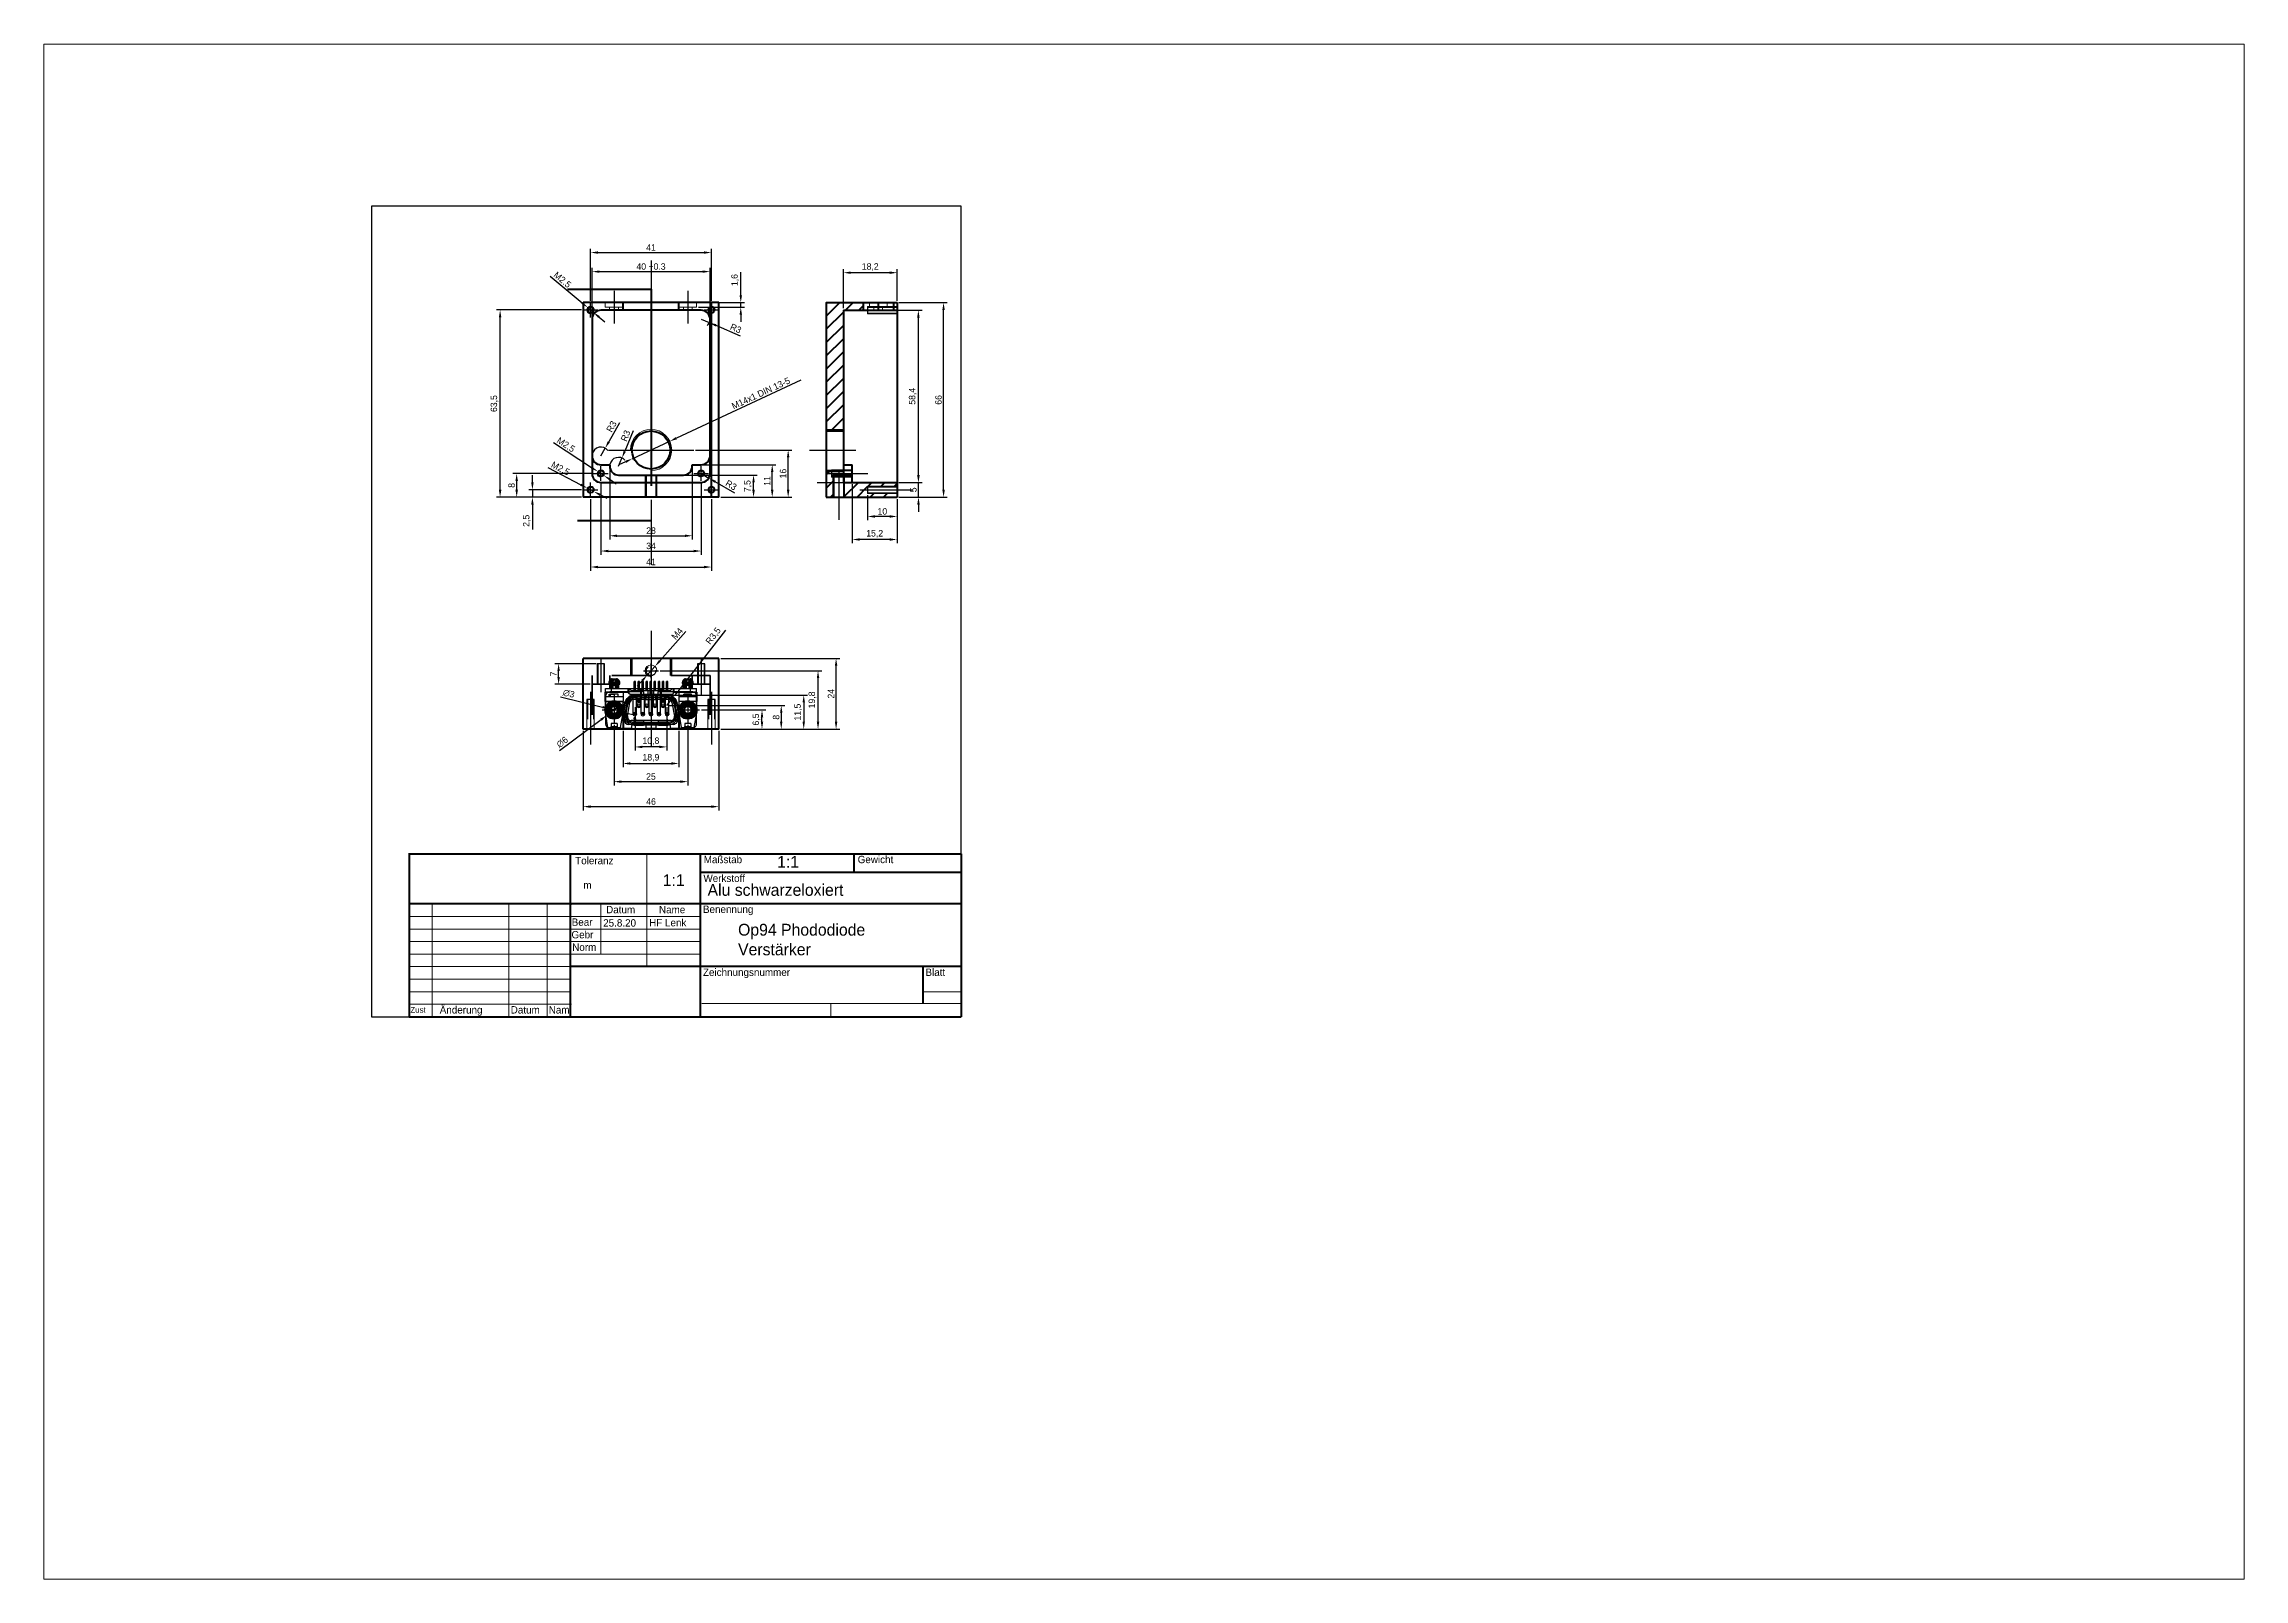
# Paper-space layout 'Layout1' of a CAD drawing. Header units: millimetres. Extents: x 29 to 259, y 20 to 181.
# The model-space entities are those that its viewports show. They can reach past a viewport. Long polylines and large blocks are cut down to what shows.
import ezdxf

# ---------------------------------------------------------------- set-up
doc = ezdxf.new("R2010")
doc.units = ezdxf.units.MM
doc.linetypes.add('STRICHPUNKT', pattern=[25.4, 12.7, -6.35, 0, -6.35])
doc.linetypes.add('VERDECKT', pattern=[9.525, 6.35, -3.175])
for name, color, linetype, lineweight in [('0.18', 7, 'Continuous', 18), ('0.25', 7, 'Continuous', 25), ('0.5 Vollinie', 7, 'Continuous', 50), ('Bemaßung', 2, 'Continuous', 25), ('Mittellinie', 6, 'STRICHPUNKT', 25), ('Strichpunktiert breit', 231, 'STRICHPUNKT', 50), ('Verdeckte Kanten', 7, 'VERDECKT', 25)]:
    doc.layers.add(name, color=color, linetype=linetype, lineweight=lineweight)
doc.layers.add('MAIN-1', color=7, linetype='Continuous')
doc.layers.add('MAIN-2', color=7, linetype='Continuous')
doc.dimstyles.new('ISO-25', dxfattribs={"dimtxt": 2.5, "dimasz": 2.5, "dimexe": 1.25, "dimexo": 0.625, "dimtad": 1, "dimtxsty": 'Standard', "dimcen": 2.5, "dimadec": 0, "dimazin": 0, "dimtfac": 1, "dimtmove": 0, "dimatfit": 3, "dimfxl": 1, "dimarcsym": 0})
pattern_1 = [(45, (18.455, 25.4943), (-2.245064, 2.245064), [])]

psp = doc.layouts.get("Layout1")

msp = doc.modelspace()

# ---------------------------------------------------------------- texts
at = {"layer": '0.5 Vollinie', "char_height": 4, "attachment_point": 1}
for s, width, insert in [('1:1', 17.3378, (137.63, 54.54)), ('Alu schwarzeloxiert', 95.3946, (114.03, 45.02)), ('Op94 Phododiode \\PVerstärker', 65.4713, (124.38, 31.52))]:
    msp.add_mtext_dynamic_manual_height_columns(s, width=width, gutter_width=12.5, heights=[0], dxfattribs=dict(at, insert=insert))
at = {"layer": 'Bemaßung', "attachment_point": 1}
for s, width, insert, char_height in [('Toleranz\\P\\P   m', 22.7024, (69.13, 54.23), 2.5), ('1:1', 7.106, (98.84, 48.32), 4)]:
    msp.add_mtext_dynamic_manual_height_columns(s, width=width, gutter_width=12.5, heights=[0], dxfattribs=dict(at, insert=insert, char_height=char_height))
at = {"layer": 'Bemaßung', "char_height": 2.5, "attachment_point": 1}
for s, insert, width in [('25.8.20', (78.62, 33.08), 14.7771), ('HF Lenk', (94.21, 33.17), 17.9117)]:
    msp.add_mtext(s, dxfattribs=dict(at, insert=insert, width=width))

# ---------------------------------------------------------------- blocks, each defined once
blk = doc.blocks.new('*U2')
at = {"layer": '0.18'}
for p, q in [((-106.6, 55.25), (-106.6, 17)), ((-179.4, 0), (-179.4, 38.25)), ((-153.4, 0), (-153.4, 38.25)), ((-140.4, -0.12), (-140.4, 38.25)), ((-122.2, 38.25), (-122.2, 21.25)), ((-88.84, 34), (-187.2, 34)), ((-88.45, 29.75), (-187.2, 29.75)), ((-88.45, 25.5), (-187.2, 25.5)), ((-88.71, 21.25), (-187.2, 21.25)), ((-132.52, 17), (-187.2, 17)), ((-132.44, 12.75), (-187.2, 12.75)), ((-132.36, 8.5), (-187.2, 8.5)), ((-13, 8.5), (0, 8.5)), ((-132.12, 4.25), (-187.2, 4.25)), ((-87.95, 4.53), (0, 4.53)), ((-44.2, 4.25), (-44.2, 0))]:
    blk.add_line(p, q, dxfattribs=at)
at = {"layer": '0.5 Vollinie'}
for p, q in [((-187.36, 55.25), (0, 55.25)), ((-187.2, 55.25), (-187.2, 0)), ((-132.51, -0.09), (-132.51, 55.25)), ((-88.4, 0), (-88.4, 55.25)), ((-36.4, 55.25), (-36.4, 48.88)), ((0, 55.25), (0, 0)), ((0, 48.88), (-88.4, 48.88)), ((0, 38.25), (-187.2, 38.25)), ((-132.51, 38.49), (-132.51, 37.97)), ((-132.51, 37.97), (-132.51, 38.25)), ((0, 17), (-132.6, 17)), ((-13, 17), (-13, 4.53)), ((-187.2, 0), (0, 0))]:
    blk.add_line(p, q, dxfattribs=at)
blk.add_lwpolyline([(-13, 10.62), (-13, 10.62), (-13, 10.62), (-13, 10.62)], close=True, dxfattribs=at)
at = {"insert": (-186.74, 3.35), "char_height": 2, "width": 7.0799, "attachment_point": 1}
blk.add_mtext('Zust', dxfattribs=at)
at = {"layer": '0.25', "char_height": 2.5, "attachment_point": 1}
for s, insert, width in [('Maßstab', (-87.26, 54.6), 2.6), ('Werkstoff', (-87.37, 48.22), 13), ('Gebr', (-132.12, 29.1), 2.6), ('Norm', (-131.87, 24.85), 2.6)]:
    blk.add_mtext(s, dxfattribs=dict(at, insert=insert, width=width))
for s, insert in [('Gewicht', (-35.05, 54.6)), ('Datum', (-120.37, 37.6)), ('Name', (-102.45, 37.6)), ('Benennung', (-87.53, 37.71)), ('Bear', (-132.04, 33.35)), ('Zeichnungsnummer', (-87.53, 16.35)), ('Blatt', (-12.07, 16.35)), ('Änderung', (-176.8, 3.6)), ('Datum', (-152.73, 3.6)), ('Nam', (-139.85, 3.6))]:
    blk.add_mtext(s, dxfattribs=dict(at, insert=insert))
blk = doc.blocks.new('*D73')
at = {"layer": 'Bemaßung', "color": 0, "lineweight": -2, "transparency": 16777216}
for p, q in [((71.86, 96.95), (71.86, 70.02)), ((117.86, 96.95), (117.86, 70.02)), ((74.36, 71.27), (115.36, 71.27))]:
    blk.add_line(p, q, dxfattribs=at)
at = {"layer": 'Bemaßung', "color": 0, "transparency": 16777216}
for points in [[(74.36, 71.69), (74.36, 70.85), (71.86, 71.27)], [(115.36, 71.69), (115.36, 70.85), (117.86, 71.27)]]:
    blk.add_solid(points, dxfattribs=at)
at = {"layer": 'Defpoints', "color": 0, "transparency": 16777216}
for p in [(71.86, 97.57), (117.86, 97.57), (117.86, 71.27)]:
    blk.add_point(p, dxfattribs=at)
at = {"layer": 'Bemaßung', "color": 0, "transparency": 16777216, "insert": (94.86, 72.99), "char_height": 2.2, "attachment_point": 5}
blk.add_mtext('46', dxfattribs=at)
blk = doc.blocks.new('*D74')
at = {"layer": 'Bemaßung', "color": 0, "lineweight": -2, "transparency": 16777216}
for p, q in [((85.36, 96.95), (85.36, 84.66)), ((104.29, 96.95), (104.29, 84.66)), ((87.86, 85.91), (101.79, 85.91))]:
    blk.add_line(p, q, dxfattribs=at)
at = {"layer": 'Bemaßung', "color": 0, "transparency": 16777216}
for points in [[(87.86, 86.33), (87.86, 85.5), (85.36, 85.91)], [(101.79, 86.33), (101.79, 85.5), (104.29, 85.91)]]:
    blk.add_solid(points, dxfattribs=at)
at = {"layer": 'Defpoints', "color": 0, "transparency": 16777216}
for p in [(85.36, 97.57), (104.29, 97.57), (104.29, 85.91)]:
    blk.add_point(p, dxfattribs=at)
at = {"layer": 'Bemaßung', "color": 0, "transparency": 16777216, "insert": (94.82, 87.82), "char_height": 2.2, "attachment_point": 5}
blk.add_mtext('18,9', dxfattribs=at)
blk = doc.blocks.new('*D75')
at = {"layer": 'Bemaßung', "color": 0, "lineweight": -2, "transparency": 16777216}
for p, q in [((82.32, 99.04), (82.32, 78.5)), ((107.32, 99.04), (107.32, 78.5)), ((84.82, 79.75), (104.82, 79.75))]:
    blk.add_line(p, q, dxfattribs=at)
at = {"layer": 'Bemaßung', "color": 0, "transparency": 16777216}
for points in [[(84.82, 80.17), (84.82, 79.33), (82.32, 79.75)], [(104.82, 80.17), (104.82, 79.33), (107.32, 79.75)]]:
    blk.add_solid(points, dxfattribs=at)
at = {"layer": 'Defpoints', "color": 0, "transparency": 16777216}
for p in [(82.32, 99.67), (107.32, 99.67), (107.32, 79.75)]:
    blk.add_point(p, dxfattribs=at)
at = {"layer": 'Bemaßung', "color": 0, "transparency": 16777216, "insert": (94.82, 81.48), "char_height": 2.2, "attachment_point": 5}
blk.add_mtext('25', dxfattribs=at)
blk = doc.blocks.new('*D76')
at = {"layer": 'Bemaßung', "color": 0, "lineweight": -2, "transparency": 16777216}
for p, q in [((111.97, 104.07), (133.74, 104.07)), ((118.48, 97.57), (133.74, 97.57)), ((132.49, 100.07), (132.49, 101.57))]:
    blk.add_line(p, q, dxfattribs=at)
at = {"layer": 'Bemaßung', "color": 0, "transparency": 16777216}
for points in [[(132.08, 101.57), (132.91, 101.57), (132.49, 104.07)], [(132.08, 100.07), (132.91, 100.07), (132.49, 97.57)]]:
    blk.add_solid(points, dxfattribs=at)
at = {"layer": 'Defpoints', "color": 0, "transparency": 16777216}
for p in [(111.34, 104.07), (117.86, 97.57), (132.49, 104.07)]:
    blk.add_point(p, dxfattribs=at)
at = {"layer": 'Bemaßung', "color": 0, "transparency": 16777216, "insert": (130.58, 100.82), "char_height": 2.2, "attachment_point": 5, "rotation": 90}
blk.add_mtext('6,5', dxfattribs=at)
blk = doc.blocks.new('*D77')
at = {"layer": 'Bemaßung', "color": 0, "lineweight": -2, "transparency": 16777216}
for p, q in [((97.98, 117.36), (152.75, 117.36)), ((151.5, 100.07), (151.5, 114.86)), ((127.32, 97.57), (152.75, 97.57))]:
    blk.add_line(p, q, dxfattribs=at)
at = {"layer": 'Bemaßung', "color": 0, "transparency": 16777216}
for points in [[(151.08, 114.86), (151.92, 114.86), (151.5, 117.36)], [(151.08, 100.07), (151.92, 100.07), (151.5, 97.57)]]:
    blk.add_solid(points, dxfattribs=at)
at = {"layer": 'Defpoints', "color": 0, "transparency": 16777216}
for p in [(97.36, 117.36), (151.5, 117.36), (126.7, 97.57)]:
    blk.add_point(p, dxfattribs=at)
at = {"layer": 'Bemaßung', "color": 0, "transparency": 16777216, "insert": (149.59, 107.46), "char_height": 2.2, "attachment_point": 5, "rotation": 90}
blk.add_mtext('19,8', dxfattribs=at)
blk = doc.blocks.new('*D78')
at = {"layer": 'Bemaßung', "color": 0, "lineweight": -2, "transparency": 16777216}
for p, q in [((118.48, 121.57), (158.87, 121.57)), ((157.62, 100.07), (157.62, 119.07)), ((127.32, 97.57), (158.87, 97.57))]:
    blk.add_line(p, q, dxfattribs=at)
at = {"layer": 'Bemaßung', "color": 0, "transparency": 16777216}
for points in [[(157.21, 119.07), (158.04, 119.07), (157.62, 121.57)], [(157.21, 100.07), (158.04, 100.07), (157.62, 97.57)]]:
    blk.add_solid(points, dxfattribs=at)
at = {"layer": 'Defpoints', "color": 0, "transparency": 16777216}
for p in [(117.86, 121.57), (157.62, 121.57), (126.7, 97.57)]:
    blk.add_point(p, dxfattribs=at)
at = {"layer": 'Bemaßung', "color": 0, "transparency": 16777216, "insert": (155.9, 109.57), "char_height": 2.2, "attachment_point": 5, "rotation": 90}
blk.add_mtext('24', dxfattribs=at)
blk = doc.blocks.new('*D79')
at = {"layer": 'Bemaßung', "color": 0, "lineweight": -2, "transparency": 16777216}
for p, q in [((84.73, 105.86), (79.92, 102.28)), ((86.74, 107.35), (88.75, 108.85)), ((63.82, 90.32), (77.91, 100.79))]:
    blk.add_line(p, q, dxfattribs=at)
at = {"layer": 'Bemaßung', "color": 0, "transparency": 16777216}
for points in [[(86.49, 107.69), (86.99, 107.02), (84.73, 105.86)], [(77.66, 101.13), (78.16, 100.46), (79.92, 102.28)]]:
    blk.add_solid(points, dxfattribs=at)
at = {"layer": 'Defpoints', "color": 0, "transparency": 16777216}
for p in [(84.73, 105.86), (79.92, 102.28)]:
    blk.add_point(p, dxfattribs=at)
at = {"layer": 'Bemaßung', "color": 0, "transparency": 16777216, "insert": (64.76, 93.17), "char_height": 2.2, "attachment_point": 5, "rotation": 36.61741}
blk.add_mtext('∅6', dxfattribs=at)
blk = doc.blocks.new('*D80')
at = {"layer": 'Bemaßung', "color": 0, "lineweight": -2, "transparency": 16777216}
for p, q in [((64.16, 108.54), (78.44, 105.03)), ((83.78, 103.72), (80.87, 104.43)), ((86.21, 103.12), (88.64, 102.52))]:
    blk.add_line(p, q, dxfattribs=at)
at = {"layer": 'Bemaßung', "color": 0, "transparency": 16777216}
for points in [[(78.54, 105.43), (78.34, 104.62), (80.87, 104.43)], [(86.31, 103.52), (86.11, 102.71), (83.78, 103.72)]]:
    blk.add_solid(points, dxfattribs=at)
at = {"layer": 'Defpoints', "color": 0, "transparency": 16777216}
for p in [(80.87, 104.43), (83.78, 103.72)]:
    blk.add_point(p, dxfattribs=at)
at = {"layer": 'Bemaßung', "color": 0, "transparency": 16777216, "insert": (66.96, 109.63), "char_height": 2.2, "attachment_point": 5, "rotation": 346.19448}
blk.add_mtext('∅3', dxfattribs=at)
blk = doc.blocks.new('*D81')
at = {"layer": 'Bemaßung', "color": 0, "lineweight": -2, "transparency": 16777216}
for p, q in [((106.66, 130.65), (97.84, 120.72)), ((91.87, 113.99), (90.21, 112.12)), ((93.53, 115.86), (96.18, 118.85))]:
    blk.add_line(p, q, dxfattribs=at)
at = {"layer": 'Bemaßung', "color": 0, "transparency": 16777216}
for points in [[(97.53, 121), (98.15, 120.44), (96.18, 118.85)], [(91.56, 114.27), (92.18, 113.71), (93.53, 115.86)]]:
    blk.add_solid(points, dxfattribs=at)
at = {"layer": 'Defpoints', "color": 0, "transparency": 16777216}
for p in [(93.53, 115.86), (96.18, 118.85)]:
    blk.add_point(p, dxfattribs=at)
at = {"layer": 'Bemaßung', "color": 0, "transparency": 16777216, "insert": (103.73, 129.96), "char_height": 2.2, "attachment_point": 5, "rotation": 48.40493}
blk.add_mtext('M4', dxfattribs=at)
blk = doc.blocks.new('*D82')
at = {"layer": 'Bemaßung', "color": 0, "lineweight": -2, "transparency": 16777216}
for p, q in [((60.68, 251.2), (71.48, 242.16)), ((75.31, 238.95), (73.4, 240.55)), ((77.23, 237.34), (79.15, 235.74))]:
    blk.add_line(p, q, dxfattribs=at)
at = {"layer": 'Bemaßung', "color": 0, "transparency": 16777216}
for points in [[(71.75, 242.48), (71.21, 241.84), (73.4, 240.55)], [(77.5, 237.66), (76.96, 237.02), (75.31, 238.95)]]:
    blk.add_solid(points, dxfattribs=at)
at = {"layer": 'Defpoints', "color": 0, "transparency": 16777216}
for p in [(73.4, 240.55), (75.31, 238.95)]:
    blk.add_point(p, dxfattribs=at)
at = {"layer": 'Bemaßung', "color": 0, "transparency": 16777216, "insert": (64.8, 250), "char_height": 2.2, "attachment_point": 5, "rotation": 320.07599}
blk.add_mtext('M2.5', dxfattribs=at)
blk = doc.blocks.new('*D83')
at = {"layer": 'Bemaßung', "color": 0, "lineweight": -2, "transparency": 16777216}
for p, q in [((59.88, 186.29), (71.03, 180.48)), ((75.46, 178.17), (73.25, 179.33)), ((77.68, 177.02), (79.9, 175.86))]:
    blk.add_line(p, q, dxfattribs=at)
at = {"layer": 'Bemaßung', "color": 0, "transparency": 16777216}
for points in [[(71.22, 180.85), (70.84, 180.11), (73.25, 179.33)], [(77.87, 177.39), (77.49, 176.65), (75.46, 178.17)]]:
    blk.add_solid(points, dxfattribs=at)
at = {"layer": 'Defpoints', "color": 0, "transparency": 16777216}
for p in [(73.25, 179.33), (75.46, 178.17)]:
    blk.add_point(p, dxfattribs=at)
at = {"layer": 'Bemaßung', "color": 0, "transparency": 16777216, "insert": (64.16, 186.01), "char_height": 2.2, "attachment_point": 5, "rotation": 332.48932}
blk.add_mtext('M2.5', dxfattribs=at)
blk = doc.blocks.new('*D84')
at = {"layer": 'Bemaßung', "color": 0, "lineweight": -2, "transparency": 16777216}
for p, q in [((61.79, 194.75), (74.72, 186.3)), ((78.9, 183.57), (76.81, 184.93)), ((80.99, 182.2), (83.09, 180.83))]:
    blk.add_line(p, q, dxfattribs=at)
at = {"layer": 'Bemaßung', "color": 0, "transparency": 16777216}
for points in [[(74.94, 186.65), (74.49, 185.95), (76.81, 184.93)], [(81.22, 182.55), (80.77, 181.85), (78.9, 183.57)]]:
    blk.add_solid(points, dxfattribs=at)
at = {"layer": 'Defpoints', "color": 0, "transparency": 16777216}
for p in [(76.81, 184.93), (78.9, 183.57)]:
    blk.add_point(p, dxfattribs=at)
at = {"layer": 'Bemaßung', "color": 0, "transparency": 16777216, "insert": (66.01, 194.05), "char_height": 2.2, "attachment_point": 5, "rotation": 326.84578}
blk.add_mtext('M2.5', dxfattribs=at)
blk = doc.blocks.new('*D85')
at = {"layer": 'Bemaßung', "color": 0, "lineweight": -2, "transparency": 16777216}
for p, q in [((54.63, 181.25), (54.63, 183.75)), ((71.23, 178.75), (53.38, 178.75)), ((71.23, 176.25), (53.38, 176.25)), ((54.63, 178.75), (54.63, 176.25)), ((54.63, 173.75), (54.63, 165.23))]:
    blk.add_line(p, q, dxfattribs=at)
at = {"layer": 'Bemaßung', "color": 0, "transparency": 16777216}
for points in [[(54.21, 181.25), (55.05, 181.25), (54.63, 178.75)], [(54.21, 173.75), (55.05, 173.75), (54.63, 176.25)]]:
    blk.add_solid(points, dxfattribs=at)
at = {"layer": 'Defpoints', "color": 0, "transparency": 16777216}
for p in [(54.63, 178.75), (71.86, 178.75), (71.86, 176.25)]:
    blk.add_point(p, dxfattribs=at)
at = {"layer": 'Bemaßung', "color": 0, "transparency": 16777216, "insert": (52.72, 168.24), "char_height": 2.2, "attachment_point": 5, "rotation": 90}
blk.add_mtext('2,5', dxfattribs=at)
blk = doc.blocks.new('*D87')
at = {"layer": 'Bemaßung', "color": 0, "lineweight": -2, "transparency": 16777216}
for p, q in [((145.69, 215.91), (103.47, 196.26)), ((88.51, 189.3), (101.2, 195.2)), ((86.24, 188.24), (83.98, 187.19))]:
    blk.add_line(p, q, dxfattribs=at)
at = {"layer": 'Bemaßung', "color": 0, "transparency": 16777216}
for points in [[(103.29, 196.64), (103.64, 195.88), (101.2, 195.2)], [(86.07, 188.62), (86.42, 187.86), (88.51, 189.3)]]:
    blk.add_solid(points, dxfattribs=at)
at = {"layer": 'Defpoints', "color": 0, "transparency": 16777216}
for p in [(101.2, 195.2), (88.51, 189.3)]:
    blk.add_point(p, dxfattribs=at)
at = {"layer": 'Bemaßung', "color": 0, "transparency": 16777216, "insert": (132.1, 211.49), "char_height": 2.2, "attachment_point": 5, "rotation": 24.9594}
blk.add_mtext('M14x1 DIN 13-5', dxfattribs=at)
blk = doc.blocks.new('*D88')
at = {"layer": 'Bemaßung', "color": 0, "lineweight": -2, "transparency": 16777216}
for p, q in [((74.73, 184.25), (48.04, 184.25)), ((49.29, 178.75), (49.29, 181.75)), ((71.23, 176.25), (48.04, 176.25))]:
    blk.add_line(p, q, dxfattribs=at)
at = {"layer": 'Bemaßung', "color": 0, "transparency": 16777216}
for points in [[(48.87, 181.75), (49.71, 181.75), (49.29, 184.25)], [(48.87, 178.75), (49.71, 178.75), (49.29, 176.25)]]:
    blk.add_solid(points, dxfattribs=at)
at = {"layer": 'Defpoints', "color": 0, "transparency": 16777216}
for p in [(49.29, 184.25), (75.36, 184.25), (71.86, 176.25)]:
    blk.add_point(p, dxfattribs=at)
at = {"layer": 'Bemaßung', "color": 0, "transparency": 16777216, "insert": (47.56, 180.25), "char_height": 2.2, "attachment_point": 5, "rotation": 90}
blk.add_mtext('8', dxfattribs=at)
blk = doc.blocks.new('*D90')
at = {"layer": 'Bemaßung', "color": 0, "lineweight": -2, "transparency": 16777216}
for p, q in [((74.86, 237.31), (74.86, 254.01)), ((114.86, 237.31), (114.86, 254.01)), ((77.36, 252.76), (112.36, 252.76))]:
    blk.add_line(p, q, dxfattribs=at)
at = {"layer": 'Bemaßung', "color": 0, "transparency": 16777216}
for points in [[(77.36, 253.17), (77.36, 252.34), (74.86, 252.76)], [(112.36, 253.17), (112.36, 252.34), (114.86, 252.76)]]:
    blk.add_solid(points, dxfattribs=at)
at = {"layer": 'Defpoints', "color": 0, "transparency": 16777216}
for p in [(114.86, 252.76), (74.86, 236.68), (114.86, 236.68)]:
    blk.add_point(p, dxfattribs=at)
at = {"layer": 'Bemaßung', "color": 0, "transparency": 16777216, "insert": (94.86, 254.48), "char_height": 2.2, "attachment_point": 5}
blk.add_mtext('40 +0.3', dxfattribs=at)
blk = doc.blocks.new('*D92')
at = {"layer": 'Bemaßung', "color": 0, "lineweight": -2, "transparency": 16777216}
for p, q in [((106.48, 183.76), (130.88, 183.76)), ((129.63, 178.75), (129.63, 181.26)), ((118.48, 176.25), (130.88, 176.25))]:
    blk.add_line(p, q, dxfattribs=at)
at = {"layer": 'Bemaßung', "color": 0, "transparency": 16777216}
for points in [[(129.21, 181.26), (130.05, 181.26), (129.63, 183.76)], [(129.21, 178.75), (130.05, 178.75), (129.63, 176.25)]]:
    blk.add_solid(points, dxfattribs=at)
at = {"layer": 'Defpoints', "color": 0, "transparency": 16777216}
for p in [(105.86, 183.76), (129.63, 183.76), (117.86, 176.25)]:
    blk.add_point(p, dxfattribs=at)
at = {"layer": 'Bemaßung', "color": 0, "transparency": 16777216, "insert": (127.72, 180), "char_height": 2.2, "attachment_point": 5, "rotation": 90}
blk.add_mtext('7,5', dxfattribs=at)
blk = doc.blocks.new('*D93')
at = {"layer": 'Bemaßung', "color": 0, "lineweight": -2, "transparency": 16777216}
for p, q in [((109.48, 187.25), (137.21, 187.25)), ((135.96, 178.75), (135.96, 184.75)), ((118.48, 176.25), (137.21, 176.25))]:
    blk.add_line(p, q, dxfattribs=at)
at = {"layer": 'Bemaßung', "color": 0, "transparency": 16777216}
for points in [[(135.54, 184.75), (136.38, 184.75), (135.96, 187.25)], [(135.54, 178.75), (136.38, 178.75), (135.96, 176.25)]]:
    blk.add_solid(points, dxfattribs=at)
at = {"layer": 'Defpoints', "color": 0, "transparency": 16777216}
for p in [(108.86, 187.25), (135.96, 187.25), (117.86, 176.25)]:
    blk.add_point(p, dxfattribs=at)
at = {"layer": 'Bemaßung', "color": 0, "transparency": 16777216, "insert": (134.23, 181.75), "char_height": 2.2, "attachment_point": 5, "rotation": 90}
blk.add_mtext('11', dxfattribs=at)
blk = doc.blocks.new('*D94')
at = {"layer": 'Bemaßung', "color": 0, "lineweight": -2, "transparency": 16777216}
for p, q in [((108.86, 186.63), (108.86, 161.91)), ((80.86, 186.13), (80.86, 161.91)), ((83.36, 163.16), (106.36, 163.16))]:
    blk.add_line(p, q, dxfattribs=at)
at = {"layer": 'Bemaßung', "color": 0, "transparency": 16777216}
for points in [[(83.36, 163.57), (83.36, 162.74), (80.86, 163.16)], [(106.36, 163.57), (106.36, 162.74), (108.86, 163.16)]]:
    blk.add_solid(points, dxfattribs=at)
at = {"layer": 'Defpoints', "color": 0, "transparency": 16777216}
for p in [(80.86, 186.76), (108.86, 187.25), (108.86, 163.16)]:
    blk.add_point(p, dxfattribs=at)
at = {"layer": 'Bemaßung', "color": 0, "transparency": 16777216, "insert": (94.86, 164.88), "char_height": 2.2, "attachment_point": 5}
blk.add_mtext('28', dxfattribs=at)
blk = doc.blocks.new('*D95')
at = {"layer": 'Bemaßung', "color": 0, "lineweight": -2, "transparency": 16777216}
for p, q in [((109.96, 192.25), (142.62, 192.25)), ((141.37, 178.75), (141.37, 189.75)), ((118.48, 176.25), (142.62, 176.25))]:
    blk.add_line(p, q, dxfattribs=at)
at = {"layer": 'Bemaßung', "color": 0, "transparency": 16777216}
for points in [[(140.95, 189.75), (141.79, 189.75), (141.37, 192.25)], [(140.95, 178.75), (141.79, 178.75), (141.37, 176.25)]]:
    blk.add_solid(points, dxfattribs=at)
at = {"layer": 'Defpoints', "color": 0, "transparency": 16777216}
for p in [(109.34, 192.25), (141.37, 192.25), (117.86, 176.25)]:
    blk.add_point(p, dxfattribs=at)
at = {"layer": 'Bemaßung', "color": 0, "transparency": 16777216, "insert": (139.65, 184.25), "char_height": 2.2, "attachment_point": 5, "rotation": 90}
blk.add_mtext('16', dxfattribs=at)
blk = doc.blocks.new('*D97')
at = {"layer": 'Bemaßung', "color": 0, "lineweight": -2, "transparency": 16777216}
for p, q in [((168.31, 176.88), (168.31, 168.45)), ((178.31, 175.63), (178.31, 168.45)), ((175.81, 169.7), (170.81, 169.7))]:
    blk.add_line(p, q, dxfattribs=at)
at = {"layer": 'Bemaßung', "color": 0, "transparency": 16777216}
for points in [[(170.81, 170.12), (170.81, 169.29), (168.31, 169.7)], [(175.81, 170.12), (175.81, 169.29), (178.31, 169.7)]]:
    blk.add_solid(points, dxfattribs=at)
at = {"layer": 'Defpoints', "color": 0, "transparency": 16777216}
for p in [(168.31, 177.5), (178.31, 176.25), (168.31, 169.7)]:
    blk.add_point(p, dxfattribs=at)
at = {"layer": 'Bemaßung', "color": 0, "transparency": 16777216, "insert": (173.31, 171.43), "char_height": 2.2, "attachment_point": 5}
blk.add_mtext('10', dxfattribs=at)
blk = doc.blocks.new('*D98')
at = {"layer": 'Bemaßung', "color": 0, "lineweight": -2, "transparency": 16777216}
for p, q in [((163.11, 180.63), (163.11, 160.64)), ((178.31, 175.63), (178.31, 160.64)), ((175.81, 161.89), (165.61, 161.89))]:
    blk.add_line(p, q, dxfattribs=at)
at = {"layer": 'Bemaßung', "color": 0, "transparency": 16777216}
for points in [[(165.61, 162.3), (165.61, 161.47), (163.11, 161.89)], [(175.81, 162.3), (175.81, 161.47), (178.31, 161.89)]]:
    blk.add_solid(points, dxfattribs=at)
at = {"layer": 'Defpoints', "color": 0, "transparency": 16777216}
for p in [(163.11, 181.25), (178.31, 176.25), (163.11, 161.89)]:
    blk.add_point(p, dxfattribs=at)
at = {"layer": 'Bemaßung', "color": 0, "transparency": 16777216, "insert": (170.71, 163.8), "char_height": 2.2, "attachment_point": 5}
blk.add_mtext('15,2', dxfattribs=at)
blk = doc.blocks.new('*D99')
at = {"layer": 'Bemaßung', "color": 0, "lineweight": -2, "transparency": 16777216}
for p, q in [((160.11, 240.31), (160.11, 253.65)), ((175.81, 252.4), (162.61, 252.4)), ((178.31, 242.88), (178.31, 253.65))]:
    blk.add_line(p, q, dxfattribs=at)
at = {"layer": 'Bemaßung', "color": 0, "transparency": 16777216}
for points in [[(162.61, 252.81), (162.61, 251.98), (160.11, 252.4)], [(175.81, 252.81), (175.81, 251.98), (178.31, 252.4)]]:
    blk.add_solid(points, dxfattribs=at)
at = {"layer": 'Defpoints', "color": 0, "transparency": 16777216}
for p in [(160.11, 252.4), (160.11, 239.68), (178.31, 242.25)]:
    blk.add_point(p, dxfattribs=at)
at = {"layer": 'Bemaßung', "color": 0, "transparency": 16777216, "insert": (169.21, 254.3), "char_height": 2.2, "attachment_point": 5}
blk.add_mtext('18,2', dxfattribs=at)
blk = doc.blocks.new('*D101')
at = {"layer": 'Bemaßung', "color": 0, "lineweight": -2, "transparency": 16777216}
for p, q in [((178.94, 242.25), (195.32, 242.25)), ((194.07, 178.75), (194.07, 239.75)), ((178.94, 176.25), (195.32, 176.25))]:
    blk.add_line(p, q, dxfattribs=at)
at = {"layer": 'Bemaßung', "color": 0, "transparency": 16777216}
for points in [[(193.66, 239.75), (194.49, 239.75), (194.07, 242.25)], [(193.66, 178.75), (194.49, 178.75), (194.07, 176.25)]]:
    blk.add_solid(points, dxfattribs=at)
at = {"layer": 'Defpoints', "color": 0, "transparency": 16777216}
for p in [(178.31, 242.25), (194.07, 242.25), (178.31, 176.25)]:
    blk.add_point(p, dxfattribs=at)
at = {"layer": 'Bemaßung', "color": 0, "transparency": 16777216, "insert": (192.35, 209.25), "char_height": 2.2, "attachment_point": 5, "rotation": 90}
blk.add_mtext('66', dxfattribs=at)
blk = doc.blocks.new('*D102')
at = {"layer": 'Bemaßung', "color": 0, "lineweight": -2, "transparency": 16777216}
for p, q in [((71.23, 239.75), (42.42, 239.75)), ((43.67, 178.75), (43.67, 237.25)), ((71.23, 176.25), (42.42, 176.25))]:
    blk.add_line(p, q, dxfattribs=at)
at = {"layer": 'Bemaßung', "color": 0, "transparency": 16777216}
for points in [[(43.25, 237.25), (44.09, 237.25), (43.67, 239.75)], [(43.25, 178.75), (44.09, 178.75), (43.67, 176.25)]]:
    blk.add_solid(points, dxfattribs=at)
at = {"layer": 'Defpoints', "color": 0, "transparency": 16777216}
for p in [(43.67, 239.75), (71.86, 239.75), (71.86, 176.25)]:
    blk.add_point(p, dxfattribs=at)
at = {"layer": 'Bemaßung', "color": 0, "transparency": 16777216, "insert": (41.76, 208), "char_height": 2.2, "attachment_point": 5, "rotation": 90}
blk.add_mtext('63,5', dxfattribs=at)
blk = doc.blocks.new('*D103')
at = {"layer": 'Bemaßung', "color": 0, "lineweight": -2, "transparency": 16777216}
for p, q in [((125.29, 244.75), (125.29, 252.53)), ((110.95, 242.25), (126.54, 242.25)), ((110.95, 240.68), (126.54, 240.68)), ((125.29, 240.68), (125.29, 242.25)), ((125.29, 238.18), (125.29, 235.68))]:
    blk.add_line(p, q, dxfattribs=at)
at = {"layer": 'Bemaßung', "color": 0, "transparency": 16777216}
for points in [[(124.88, 244.75), (125.71, 244.75), (125.29, 242.25)], [(124.88, 238.18), (125.71, 238.18), (125.29, 240.68)]]:
    blk.add_solid(points, dxfattribs=at)
at = {"layer": 'Defpoints', "color": 0, "transparency": 16777216}
for p in [(110.32, 242.25), (110.32, 240.68), (125.29, 240.68)]:
    blk.add_point(p, dxfattribs=at)
at = {"layer": 'Bemaßung', "color": 0, "transparency": 16777216, "insert": (123.38, 249.89), "char_height": 2.2, "attachment_point": 5, "rotation": 90}
blk.add_mtext('1,6', dxfattribs=at)
blk = doc.blocks.new('*D104')
at = {"layer": 'Bemaßung', "color": 0, "lineweight": -2, "transparency": 16777216}
for p, q in [((74.36, 242.88), (74.36, 260.48)), ((76.86, 259.23), (112.86, 259.23)), ((115.36, 242.88), (115.36, 260.48))]:
    blk.add_line(p, q, dxfattribs=at)
at = {"layer": 'Bemaßung', "color": 0, "transparency": 16777216}
for points in [[(76.86, 259.64), (76.86, 258.81), (74.36, 259.23)], [(112.86, 259.64), (112.86, 258.81), (115.36, 259.23)]]:
    blk.add_solid(points, dxfattribs=at)
at = {"layer": 'Defpoints', "color": 0, "transparency": 16777216}
for p in [(115.36, 259.23), (74.36, 242.25), (115.36, 242.25)]:
    blk.add_point(p, dxfattribs=at)
at = {"layer": 'Bemaßung', "color": 0, "transparency": 16777216, "insert": (94.86, 260.95), "char_height": 2.2, "attachment_point": 5}
blk.add_mtext('41', dxfattribs=at)
blk = doc.blocks.new('*D105')
at = {"layer": 'Bemaßung', "color": 0, "lineweight": -2, "transparency": 16777216}
for p, q in [((77.86, 181.13), (77.86, 156.73)), ((111.86, 181.13), (111.86, 156.73)), ((80.36, 157.98), (109.36, 157.98))]:
    blk.add_line(p, q, dxfattribs=at)
at = {"layer": 'Bemaßung', "color": 0, "transparency": 16777216}
for points in [[(80.36, 158.4), (80.36, 157.57), (77.86, 157.98)], [(109.36, 158.4), (109.36, 157.57), (111.86, 157.98)]]:
    blk.add_solid(points, dxfattribs=at)
at = {"layer": 'Defpoints', "color": 0, "transparency": 16777216}
for p in [(77.86, 181.75), (111.86, 181.75), (111.86, 157.98)]:
    blk.add_point(p, dxfattribs=at)
at = {"layer": 'Bemaßung', "color": 0, "transparency": 16777216, "insert": (94.86, 159.71), "char_height": 2.2, "attachment_point": 5}
blk.add_mtext('34', dxfattribs=at)
blk = doc.blocks.new('*D106')
at = {"layer": 'Bemaßung', "color": 0, "lineweight": -2, "transparency": 16777216}
for p, q in [((74.36, 175.63), (74.36, 151.31)), ((115.36, 175.63), (115.36, 151.31)), ((76.86, 152.56), (112.86, 152.56))]:
    blk.add_line(p, q, dxfattribs=at)
at = {"layer": 'Bemaßung', "color": 0, "transparency": 16777216}
for points in [[(76.86, 152.98), (76.86, 152.14), (74.36, 152.56)], [(112.86, 152.98), (112.86, 152.14), (115.36, 152.56)]]:
    blk.add_solid(points, dxfattribs=at)
at = {"layer": 'Defpoints', "color": 0, "transparency": 16777216}
for p in [(74.36, 176.25), (115.36, 176.25), (115.36, 152.56)]:
    blk.add_point(p, dxfattribs=at)
at = {"layer": 'Bemaßung', "color": 0, "transparency": 16777216, "insert": (94.86, 154.28), "char_height": 2.2, "attachment_point": 5}
blk.add_mtext('41', dxfattribs=at)
blk = doc.blocks.new('*D108')
at = {"layer": 'Bemaßung', "color": 0, "lineweight": -2, "transparency": 16777216}
for p, q in [((76.22, 119.77), (62.26, 119.77)), ((74.23, 112.77), (62.26, 112.77)), ((63.51, 115.27), (63.51, 117.27))]:
    blk.add_line(p, q, dxfattribs=at)
at = {"layer": 'Bemaßung', "color": 0, "transparency": 16777216}
for points in [[(63.09, 117.27), (63.93, 117.27), (63.51, 119.77)], [(63.09, 115.27), (63.93, 115.27), (63.51, 112.77)]]:
    blk.add_solid(points, dxfattribs=at)
at = {"layer": 'Defpoints', "color": 0, "transparency": 16777216}
for p in [(63.51, 119.77), (76.85, 119.77), (74.86, 112.77)]:
    blk.add_point(p, dxfattribs=at)
at = {"layer": 'Bemaßung', "color": 0, "transparency": 16777216, "insert": (61.79, 116.27), "char_height": 2.2, "attachment_point": 5, "rotation": 90}
blk.add_mtext('7', dxfattribs=at)
blk = doc.blocks.new('*D109')
at = {"layer": 'Bemaßung', "color": 0, "lineweight": -2, "transparency": 16777216}
for p, q in [((100.84, 109.1), (147.9, 109.1)), ((146.65, 106.6), (146.65, 100.07)), ((127.32, 97.57), (147.9, 97.57))]:
    blk.add_line(p, q, dxfattribs=at)
at = {"layer": 'Bemaßung', "color": 0, "transparency": 16777216}
for points in [[(146.23, 106.6), (147.06, 106.6), (146.65, 109.1)], [(146.23, 100.07), (147.06, 100.07), (146.65, 97.57)]]:
    blk.add_solid(points, dxfattribs=at)
at = {"layer": 'Defpoints', "color": 0, "transparency": 16777216}
for p in [(100.22, 109.1), (126.7, 97.57), (146.65, 97.57)]:
    blk.add_point(p, dxfattribs=at)
at = {"layer": 'Bemaßung', "color": 0, "transparency": 16777216, "insert": (144.74, 103.34), "char_height": 2.2, "attachment_point": 5, "rotation": 90}
blk.add_mtext('11,5', dxfattribs=at)
blk = doc.blocks.new('*D110')
at = {"layer": 'Bemaßung', "color": 0, "lineweight": -2, "transparency": 16777216}
for p, q in [((120.11, 131.17), (103.9, 110.34)), ((100.22, 105.6), (102.37, 108.37))]:
    blk.add_line(p, q, dxfattribs=at)
at = {"layer": 'Bemaßung', "color": 0, "transparency": 16777216}
blk.add_solid([(103.57, 110.59), (104.23, 110.08), (102.37, 108.37)], dxfattribs=at)
at = {"layer": 'Defpoints', "color": 0, "transparency": 16777216}
for p in [(100.22, 105.6), (102.37, 108.37)]:
    blk.add_point(p, dxfattribs=at)
at = {"layer": 'Bemaßung', "color": 0, "transparency": 16777216, "insert": (116.08, 129.1), "char_height": 2.2, "attachment_point": 5, "rotation": 52.10939}
blk.add_mtext('R3,5', dxfattribs=at)
blk = doc.blocks.new('*D111')
at = {"layer": 'Bemaßung', "color": 0, "lineweight": -2, "transparency": 16777216}
for p, q in [((89.43, 104.98), (89.43, 90.28)), ((100.22, 104.98), (100.22, 90.28)), ((97.72, 91.53), (91.93, 91.53))]:
    blk.add_line(p, q, dxfattribs=at)
at = {"layer": 'Bemaßung', "color": 0, "transparency": 16777216}
for points in [[(91.93, 91.94), (91.93, 91.11), (89.43, 91.53)], [(97.72, 91.94), (97.72, 91.11), (100.22, 91.53)]]:
    blk.add_solid(points, dxfattribs=at)
at = {"layer": 'Defpoints', "color": 0, "transparency": 16777216}
for p in [(89.43, 105.6), (100.22, 105.6), (89.43, 91.53)]:
    blk.add_point(p, dxfattribs=at)
at = {"layer": 'Bemaßung', "color": 0, "transparency": 16777216, "insert": (94.82, 93.43), "char_height": 2.2, "attachment_point": 5}
blk.add_mtext('10,8', dxfattribs=at)
blk = doc.blocks.new('*D112')
at = {"layer": 'Bemaßung', "color": 0, "lineweight": -2, "transparency": 16777216}
for p, q in [((100.84, 105.6), (140.27, 105.6)), ((118.48, 97.57), (140.27, 97.57)), ((139.02, 103.1), (139.02, 100.07))]:
    blk.add_line(p, q, dxfattribs=at)
at = {"layer": 'Bemaßung', "color": 0, "transparency": 16777216}
for points in [[(138.6, 103.1), (139.43, 103.1), (139.02, 105.6)], [(138.6, 100.07), (139.43, 100.07), (139.02, 97.57)]]:
    blk.add_solid(points, dxfattribs=at)
at = {"layer": 'Defpoints', "color": 0, "transparency": 16777216}
for p in [(100.22, 105.6), (117.86, 97.57), (139.02, 97.57)]:
    blk.add_point(p, dxfattribs=at)
at = {"layer": 'Bemaßung', "color": 0, "transparency": 16777216, "insert": (137.29, 101.59), "char_height": 2.2, "attachment_point": 5, "rotation": 90}
blk.add_mtext('8', dxfattribs=at)
blk = doc.blocks.new('*D113')
at = {"layer": 'Bemaßung', "color": 0, "lineweight": -2, "transparency": 16777216}
for p, q in [((178.94, 181.25), (186.81, 181.25)), ((185.56, 183.75), (185.56, 186.25)), ((185.56, 176.25), (185.56, 181.25)), ((178.94, 176.25), (186.81, 176.25)), ((185.56, 173.75), (185.56, 171.25))]:
    blk.add_line(p, q, dxfattribs=at)
at = {"layer": 'Bemaßung', "color": 0, "transparency": 16777216}
for points in [[(185.15, 183.75), (185.98, 183.75), (185.56, 181.25)], [(185.15, 173.75), (185.98, 173.75), (185.56, 176.25)]]:
    blk.add_solid(points, dxfattribs=at)
at = {"layer": 'Defpoints', "color": 0, "transparency": 16777216}
for p in [(178.31, 181.25), (185.56, 181.25), (178.31, 176.25)]:
    blk.add_point(p, dxfattribs=at)
at = {"layer": 'Bemaßung', "color": 0, "transparency": 16777216, "insert": (183.84, 178.75), "char_height": 2.2, "attachment_point": 5, "rotation": 90}
blk.add_mtext('5', dxfattribs=at)
blk = doc.blocks.new('*D114')
at = {"layer": 'Bemaßung', "color": 0, "lineweight": -2, "transparency": 16777216}
for p, q in [((178.94, 239.68), (186.77, 239.68)), ((185.52, 183.75), (185.52, 237.18)), ((178.94, 181.25), (186.77, 181.25))]:
    blk.add_line(p, q, dxfattribs=at)
at = {"layer": 'Bemaßung', "color": 0, "transparency": 16777216}
for points in [[(185.1, 237.18), (185.94, 237.18), (185.52, 239.68)], [(185.1, 183.75), (185.94, 183.75), (185.52, 181.25)]]:
    blk.add_solid(points, dxfattribs=at)
at = {"layer": 'Defpoints', "color": 0, "transparency": 16777216}
for p in [(178.31, 239.68), (185.52, 239.68), (178.31, 181.25)]:
    blk.add_point(p, dxfattribs=at)
at = {"layer": 'Bemaßung', "color": 0, "transparency": 16777216, "insert": (183.61, 210.47), "char_height": 2.2, "attachment_point": 5, "rotation": 90}
blk.add_mtext('58,4', dxfattribs=at)
blk = doc.blocks.new('*D116')
at = {"layer": 'Bemaßung', "color": 0, "lineweight": -2, "transparency": 16777216}
for p, q in [((84.17, 201.52), (80.54, 195.05)), ((77.86, 190.25), (79.32, 192.87))]:
    blk.add_line(p, q, dxfattribs=at)
blk.add_arc((77.86, 190.25), 3, 36.85698, 168.06338, dxfattribs=at)
at = {"layer": 'Bemaßung', "color": 0, "transparency": 16777216}
blk.add_solid([(80.18, 195.25), (80.91, 194.84), (79.32, 192.87)], dxfattribs=at)
at = {"layer": 'Defpoints', "color": 0, "transparency": 16777216}
for p in [(77.86, 190.25), (79.32, 192.87)]:
    blk.add_point(p, dxfattribs=at)
at = {"layer": 'Bemaßung', "color": 0, "transparency": 16777216, "insert": (81.46, 200.22), "char_height": 2.2, "attachment_point": 5, "rotation": 60.73022}
blk.add_mtext('R3', dxfattribs=at)
blk = doc.blocks.new('*D117')
at = {"layer": 'Bemaßung', "color": 0, "lineweight": -2, "transparency": 16777216}
for p, q in [((88.77, 198.7), (85.95, 191.84)), ((83.86, 186.76), (85, 189.53))]:
    blk.add_line(p, q, dxfattribs=at)
blk.add_arc((83.86, 186.76), 3, 43.75877, 168.06338, dxfattribs=at)
at = {"layer": 'Bemaßung', "color": 0, "transparency": 16777216}
blk.add_solid([(85.56, 192), (86.33, 191.68), (85, 189.53)], dxfattribs=at)
at = {"layer": 'Defpoints', "color": 0, "transparency": 16777216}
for p in [(83.86, 186.76), (85, 189.53)]:
    blk.add_point(p, dxfattribs=at)
at = {"layer": 'Bemaßung', "color": 0, "transparency": 16777216, "insert": (86.24, 197.08), "char_height": 2.2, "attachment_point": 5, "rotation": 67.63201}
blk.add_mtext('R3', dxfattribs=at)
blk = doc.blocks.new('*D118')
at = {"layer": 'Bemaßung', "color": 0, "lineweight": -2, "transparency": 16777216}
for p, q in [((111.86, 184.25), (114.45, 182.74)), ((123.27, 177.6), (116.61, 181.48))]:
    blk.add_line(p, q, dxfattribs=at)
at = {"layer": 'Bemaßung', "color": 0, "transparency": 16777216}
blk.add_solid([(116.82, 181.84), (116.4, 181.12), (114.45, 182.74)], dxfattribs=at)
at = {"layer": 'Defpoints', "color": 0, "transparency": 16777216}
for p in [(111.86, 184.25), (114.45, 182.74)]:
    blk.add_point(p, dxfattribs=at)
at = {"layer": 'Bemaßung', "color": 0, "transparency": 16777216, "insert": (122.02, 180.33), "char_height": 2.2, "attachment_point": 5, "rotation": 329.79666}
blk.add_mtext('R3', dxfattribs=at)
blk = doc.blocks.new('*D119')
at = {"layer": 'Bemaßung', "color": 0, "lineweight": -2, "transparency": 16777216}
for p, q in [((111.86, 236.68), (114.61, 235.49)), ((125.18, 230.91), (116.9, 234.5))]:
    blk.add_line(p, q, dxfattribs=at)
blk.add_arc((111.86, 236.68), 3, 312.6877, 348.06338, dxfattribs=at)
at = {"layer": 'Bemaßung', "color": 0, "transparency": 16777216}
blk.add_solid([(117.07, 234.88), (116.74, 234.11), (114.61, 235.49)], dxfattribs=at)
at = {"layer": 'Defpoints', "color": 0, "transparency": 16777216}
for p in [(111.86, 236.68), (114.61, 235.49)]:
    blk.add_point(p, dxfattribs=at)
at = {"layer": 'Bemaßung', "color": 0, "transparency": 16777216, "insert": (123.61, 233.47), "char_height": 2.2, "attachment_point": 5, "rotation": 336.56094}
blk.add_mtext('R3', dxfattribs=at)
blk = doc.blocks.new('D-Sub 1-338168-2 Front')
at = {"layer": 'MAIN-1', "color": 1}
for p, q in [((-2.95, 8.92), (-3.05, 8.35)), ((-3.05, 8.35), (-3.05, 4.4)), ((-2.95, 12), (-2.95, 2.6)), ((6.01, 13.5), (-1.45, 13.5)), ((3.72, 8.31), (3.23, 8.22)), ((3.77, 5.16), (3.23, 8.22)), ((3.72, 8.31), (4.26, 5.25)), ((4.65, 5.32), (4.11, 8.38)), ((6.01, 12.55), (6.01, 13.5)), ((6.61, 12.35), (6.21, 12.35)), ((6.68, 12.33), (9.19, 12.33)), ((6.68, 11.83), (6.68, 12.33)), ((9.4, 11.83), (6.68, 11.83)), ((6.68, 11.43), (9.4, 11.43)), ((6.81, 12.6), (9.96, 12.6)), ((6.81, 12.6), (6.81, 12.55)), ((7.01, 10.7), (6.91, 10.58)), ((6.91, 10.58), (6.91, 10.44)), ((6.91, 10.44), (7.01, 10.56)), ((7.11, 10.7), (7.01, 10.7)), ((7.01, 10.56), (7.01, 9.9)), ((7.01, 9.9), (7.11, 9.9)), ((7.11, 9.9), (7.11, 10.7)), ((9.19, 12.33), (9.29, 12.43)), ((9.19, 12.33), (9.2, 12.3)), ((9.2, 12.3), (9.21, 12.27)), ((9.21, 12.27), (9.22, 12.25)), ((9.22, 12.25), (9.23, 12.22)), ((9.23, 12.22), (9.24, 12.19)), ((9.24, 12.19), (9.26, 12.17)), ((9.26, 12.17), (9.27, 12.14)), ((9.27, 12.14), (9.28, 12.11)), ((9.28, 12.11), (9.29, 12.09)), ((9.29, 12.43), (9.96, 12.43)), ((9.3, 12.4), (9.29, 12.43)), ((9.29, 12.09), (9.3, 12.06)), ((9.31, 12.37), (9.3, 12.4)), ((9.3, 12.06), (9.31, 12.04)), ((9.32, 12.35), (9.31, 12.37)), ((9.31, 12.04), (9.32, 12.02)), ((9.33, 12.32), (9.32, 12.35)), ((9.32, 12.02), (9.33, 11.99)), ((9.34, 12.29), (9.33, 12.32)), ((9.33, 11.99), (9.34, 11.97)), ((9.36, 12.27), (9.34, 12.29)), ((9.34, 11.97), (9.34, 11.95)), ((9.34, 11.95), (9.35, 11.94)), ((9.35, 11.94), (9.36, 11.92)), ((9.37, 12.24), (9.36, 12.27)), ((9.36, 11.92), (9.37, 11.9)), ((9.38, 12.21), (9.37, 12.24)), ((9.37, 11.9), (9.37, 11.89)), ((9.37, 11.89), (9.38, 11.87)), ((9.39, 12.19), (9.38, 12.21)), ((9.38, 11.87), (9.38, 11.86)), ((9.38, 11.86), (9.39, 11.85)), ((9.4, 12.16), (9.39, 12.19)), ((9.39, 11.85), (9.39, 11.84)), ((9.39, 11.84), (9.39, 11.84)), ((9.39, 11.84), (9.39, 11.83)), ((9.39, 11.83), (9.39, 11.83)), ((9.39, 11.83), (9.4, 11.83)), ((9.41, 12.14), (9.4, 12.16)), ((9.5, 11.93), (9.4, 11.83)), ((9.4, 11.43), (9.5, 11.53)), ((9.42, 12.12), (9.41, 12.14)), ((9.43, 12.09), (9.42, 12.12)), ((9.44, 12.07), (9.43, 12.09)), ((9.44, 12.05), (9.44, 12.07)), ((9.45, 12.04), (9.44, 12.05)), ((9.46, 12.02), (9.45, 12.04)), ((9.47, 12), (9.46, 12.02)), ((9.47, 11.99), (9.47, 12)), ((9.48, 11.97), (9.47, 11.99)), ((9.48, 11.96), (9.48, 11.97)), ((9.49, 11.95), (9.48, 11.96)), ((9.49, 11.94), (9.49, 11.95)), ((9.49, 11.93), (9.49, 11.94)), ((9.49, 11.94), (9.49, 11.94)), ((9.5, 11.93), (9.49, 11.93)), ((9.49, 11.93), (9.49, 11.93)), ((15.49, 11.93), (9.5, 11.93)), ((9.5, 11.53), (15.49, 11.53)), ((9.96, 12.6), (9.96, 12.55)), ((9.96, 12.35), (9.96, 12.43)), ((10.76, 12.35), (9.96, 12.35)), ((10.76, 13.5), (10.76, 12.55)), ((14.23, 13.5), (10.76, 13.5)), ((10.76, 12.43), (14.23, 12.43)), ((10.76, 12.43), (10.76, 12.35)), ((12.41, 11.53), (12.49, 11.45)), ((12.49, 11.45), (12.57, 11.53)), ((14.23, 12.55), (14.23, 13.5)), ((14.23, 12.35), (14.23, 12.43)), ((15.03, 12.35), (14.23, 12.35)), ((15.03, 12.6), (18.18, 12.6)), ((15.03, 12.6), (15.03, 12.55)), ((15.03, 12.43), (15.7, 12.43)), ((15.03, 12.43), (15.03, 12.35)), ((15.49, 11.93), (15.5, 11.93)), ((15.59, 11.83), (15.49, 11.93)), ((15.49, 11.53), (15.59, 11.43)), ((15.5, 11.95), (15.51, 11.96)), ((15.5, 11.94), (15.5, 11.95)), ((15.5, 11.93), (15.5, 11.94)), ((15.5, 11.94), (15.5, 11.94)), ((15.5, 11.93), (15.5, 11.93)), ((15.51, 11.97), (15.52, 11.99)), ((15.51, 11.96), (15.51, 11.97)), ((15.52, 12), (15.53, 12.02)), ((15.52, 11.99), (15.52, 12)), ((15.53, 12.02), (15.54, 12.04)), ((15.54, 12.04), (15.55, 12.05)), ((15.55, 12.07), (15.56, 12.09)), ((15.55, 12.05), (15.55, 12.07)), ((15.56, 12.09), (15.57, 12.12)), ((15.57, 12.12), (15.58, 12.14)), ((15.58, 12.14), (15.59, 12.16)), ((15.59, 12.16), (15.6, 12.19)), ((15.59, 11.83), (15.6, 11.83)), ((15.6, 12.19), (15.61, 12.21)), ((15.6, 11.85), (15.61, 11.86)), ((15.6, 11.84), (15.6, 11.85)), ((15.6, 11.83), (15.6, 11.84)), ((15.6, 11.84), (15.6, 11.84)), ((15.6, 11.83), (15.6, 11.83)), ((18.32, 11.83), (15.59, 11.83)), ((15.59, 11.43), (18.32, 11.43)), ((15.61, 12.21), (15.62, 12.24)), ((15.61, 11.87), (15.62, 11.89)), ((15.61, 11.86), (15.61, 11.87)), ((15.62, 12.24), (15.63, 12.27)), ((15.62, 11.9), (15.63, 11.92)), ((15.62, 11.89), (15.62, 11.9)), ((15.63, 12.27), (15.65, 12.29)), ((15.63, 11.92), (15.64, 11.94)), ((15.64, 11.94), (15.65, 11.95)), ((15.65, 12.29), (15.66, 12.32)), ((15.65, 11.97), (15.66, 11.99)), ((15.65, 11.95), (15.65, 11.97)), ((15.66, 12.32), (15.67, 12.35)), ((15.66, 11.99), (15.67, 12.02)), ((15.67, 12.35), (15.68, 12.37)), ((15.67, 12.02), (15.68, 12.04)), ((15.68, 12.37), (15.69, 12.4)), ((15.68, 12.04), (15.69, 12.06)), ((15.69, 12.4), (15.7, 12.43)), ((15.69, 12.06), (15.7, 12.09)), ((15.7, 12.43), (15.8, 12.33)), ((15.7, 12.09), (15.71, 12.11)), ((15.71, 12.11), (15.72, 12.14)), ((15.72, 12.14), (15.73, 12.17)), ((15.73, 12.17), (15.75, 12.19)), ((15.75, 12.19), (15.76, 12.22)), ((15.76, 12.22), (15.77, 12.25)), ((15.77, 12.25), (15.78, 12.27)), ((15.78, 12.27), (15.79, 12.3)), ((15.79, 12.3), (15.8, 12.33)), ((15.8, 12.33), (18.32, 12.33)), ((18.25, 10.7), (17.68, 10.7)), ((17.68, 10.7), (17.68, 10.26)), ((17.68, 10.26), (17.8, 10.26)), ((17.78, 10.1), (17.68, 10.1)), ((17.68, 10.1), (17.71, 10.04)), ((17.71, 10.04), (17.76, 9.97)), ((17.76, 10.34), (17.76, 10.61)), ((17.76, 10.61), (18.25, 10.61)), ((17.85, 10.39), (17.76, 10.34)), ((17.76, 9.97), (17.85, 9.92)), ((17.81, 10.04), (17.78, 10.1)), ((17.8, 10.26), (17.86, 10.31)), ((17.86, 10), (17.81, 10.04)), ((17.93, 10.41), (17.85, 10.39)), ((17.85, 9.92), (17.93, 9.9)), ((17.86, 10.31), (17.93, 10.33)), ((17.93, 9.99), (17.86, 10)), ((18.03, 10.41), (17.93, 10.41)), ((17.93, 10.33), (18.03, 10.33)), ((18.03, 9.99), (17.93, 9.99)), ((17.93, 9.9), (18.03, 9.9)), ((18.11, 10.39), (18.03, 10.41)), ((18.03, 10.33), (18.1, 10.31)), ((18.1, 10), (18.03, 9.99)), ((18.03, 9.9), (18.11, 9.92)), ((18.1, 10.31), (18.15, 10.27)), ((18.15, 10.04), (18.1, 10)), ((18.2, 10.34), (18.11, 10.39)), ((18.11, 9.92), (18.2, 9.97)), ((18.15, 10.27), (18.18, 10.22)), ((18.18, 10.09), (18.15, 10.04)), ((18.18, 12.6), (18.18, 12.55)), ((18.18, 10.22), (18.2, 10.17)), ((18.2, 10.14), (18.18, 10.09)), ((18.25, 10.27), (18.2, 10.34)), ((18.2, 10.17), (18.2, 10.14)), ((18.2, 9.97), (18.25, 10.04)), ((18.25, 10.61), (18.25, 10.7)), ((18.28, 10.19), (18.25, 10.27)), ((18.25, 10.04), (18.28, 10.12)), ((18.28, 10.12), (18.28, 10.19)), ((18.32, 11.83), (18.32, 12.33)), ((18.78, 12.35), (18.38, 12.35)), ((26.44, 13.5), (18.98, 13.5)), ((18.98, 13.5), (18.98, 12.55)), ((20.88, 8.38), (20.34, 5.32)), ((20.73, 5.25), (21.27, 8.31)), ((21.76, 8.22), (21.22, 5.16)), ((21.27, 8.31), (21.76, 8.22)), ((27.94, 2.6), (27.94, 12)), ((28.04, 8.35), (27.94, 8.92)), ((28.04, 4.4), (28.04, 8.35)), ((-2.95, 4.4), (-3.05, 4.4)), ((-3.05, 1.3), (-3.05, 4.4)), ((-2.9, 1.3), (-3.05, 1.3)), ((-2.91, 1.3), (-2.91, 0)), ((-0.91, 0), (-2.91, 0)), ((-2.2, 1.3), (-2.9, 1.3)), ((-1.55, 0), (-1.55, -1.15)), ((-1.45, 1.1), (10.12, 1.1)), ((-1.13, 7.3), (-1.34, 7.3)), ((-0.91, 1.1), (-0.91, 0)), ((4.78, 0), (-0.91, 0)), ((-0.86, 0), (-0.86, -1.15)), ((-0.85, 0), (-0.85, -2.8)), ((-0.7, 0), (-0.7, -1.15)), ((-0.68, 0), (-0.68, -1.15)), ((-0.67, 0), (-0.67, -2.69)), ((-0.44, 0), (-0.44, -1.15)), ((0.44, 0), (0.44, -1.15)), ((0.67, 0), (0.67, -2.69)), ((0.68, 0), (0.68, -1.15)), ((0.7, 0), (0.7, -1.15)), ((0.85, 0), (0.85, -2.8)), ((0.86, 0), (0.86, -1.15)), ((1.13, 7.3), (1.34, 7.3)), ((1.55, 0), (1.55, -1.15)), ((4.26, 5.25), (3.77, 5.16)), ((4.78, 0), (4.78, 1.1)), ((4.99, 0), (4.78, 0)), ((4.99, 0), (4.99, 1.1)), ((9, 0), (4.99, 0)), ((6.78, 0), (6.78, -2.4)), ((9.4, 3.17), (7.21, 3.17)), ((7.21, 2.77), (7.21, 2.27)), ((7.21, 2.77), (9.4, 2.77)), ((9.19, 2.27), (7.21, 2.27)), ((7.23, 0), (7.23, -2.4)), ((8.1, 4.48), (8.08, 4.36)), ((8.08, 4.36), (8.08, 4.24)), ((8.08, 4.24), (8.1, 4.12)), ((8.13, 4.56), (8.1, 4.48)), ((8.1, 4.12), (8.13, 4.04)), ((8.18, 4.63), (8.13, 4.56)), ((8.13, 4.04), (8.18, 3.97)), ((8.16, 4.36), (8.18, 4.46)), ((8.26, 4.39), (8.16, 4.33)), ((8.16, 4.33), (8.16, 4.36)), ((8.16, 0), (8.16, -2.4)), ((8.26, 4.68), (8.18, 4.63)), ((8.18, 4.46), (8.2, 4.51)), ((8.18, 4.19), (8.2, 4.24)), ((8.18, 4.14), (8.18, 4.19)), ((8.2, 4.09), (8.18, 4.14)), ((8.18, 3.97), (8.26, 3.92)), ((8.2, 4.51), (8.23, 4.56)), ((8.2, 4.24), (8.23, 4.27)), ((8.23, 4.04), (8.2, 4.09)), ((8.23, 4.56), (8.28, 4.6)), ((8.23, 4.27), (8.28, 4.31)), ((8.28, 4), (8.23, 4.04)), ((8.35, 4.7), (8.26, 4.68)), ((8.35, 4.41), (8.26, 4.39)), ((8.26, 3.92), (8.35, 3.9)), ((8.28, 4.6), (8.33, 4.61)), ((8.28, 4.31), (8.33, 4.33)), ((8.33, 3.99), (8.28, 4)), ((8.33, 4.61), (8.43, 4.61)), ((8.33, 4.33), (8.45, 4.33)), ((8.45, 3.99), (8.33, 3.99)), ((8.41, 4.7), (8.35, 4.7)), ((8.43, 4.41), (8.35, 4.41)), ((8.35, 3.9), (8.43, 3.9)), ((8.5, 4.68), (8.41, 4.7)), ((8.43, 4.61), (8.48, 4.6)), ((8.51, 4.39), (8.43, 4.41)), ((8.43, 3.9), (8.51, 3.92)), ((8.45, 4.33), (8.5, 4.31)), ((8.5, 4), (8.45, 3.99)), ((8.48, 4.6), (8.53, 4.56)), ((8.58, 4.63), (8.5, 4.68)), ((8.5, 4.31), (8.55, 4.27)), ((8.55, 4.04), (8.5, 4)), ((8.6, 4.34), (8.51, 4.39)), ((8.51, 3.92), (8.6, 3.97)), ((8.53, 4.56), (8.56, 4.51)), ((8.55, 4.27), (8.58, 4.24)), ((8.58, 4.09), (8.55, 4.04)), ((8.56, 4.51), (8.65, 4.51)), ((8.63, 4.56), (8.58, 4.63)), ((8.58, 4.24), (8.6, 4.19)), ((8.6, 4.14), (8.58, 4.09)), ((8.65, 4.29), (8.6, 4.34)), ((8.6, 4.19), (8.6, 4.14)), ((8.6, 3.97), (8.65, 4.04)), ((8.6, 0), (8.6, -2.4)), ((8.65, 4.51), (8.63, 4.56)), ((8.68, 4.21), (8.65, 4.29)), ((8.65, 4.04), (8.68, 4.12)), ((8.68, 4.12), (8.68, 4.21)), ((9, 0), (9, 1.1)), ((9.21, 0), (9, 0)), ((9.2, 2.3), (9.19, 2.27)), ((9.29, 2.17), (9.19, 2.27)), ((9.21, 2.33), (9.2, 2.3)), ((9.22, 2.35), (9.21, 2.33)), ((9.21, 1.1), (9.21, 0)), ((15.78, 0), (9.21, 0)), ((9.23, 2.38), (9.22, 2.35)), ((9.24, 2.41), (9.23, 2.38)), ((9.26, 2.43), (9.24, 2.41)), ((9.27, 2.46), (9.26, 2.43)), ((9.28, 2.49), (9.27, 2.46)), ((9.29, 2.51), (9.28, 2.49)), ((9.3, 2.54), (9.29, 2.51)), ((9.3, 2.2), (9.29, 2.17)), ((10.12, 2.17), (9.29, 2.17)), ((9.31, 2.56), (9.3, 2.54)), ((9.31, 2.23), (9.3, 2.2)), ((9.32, 2.58), (9.31, 2.56)), ((9.32, 2.25), (9.31, 2.23)), ((9.33, 2.61), (9.32, 2.58)), ((9.33, 2.28), (9.32, 2.25)), ((9.34, 2.63), (9.33, 2.61)), ((9.34, 2.31), (9.33, 2.28)), ((9.35, 2.66), (9.34, 2.65)), ((9.34, 2.65), (9.34, 2.63)), ((9.36, 2.33), (9.34, 2.31)), ((9.36, 2.68), (9.35, 2.66)), ((9.37, 2.7), (9.36, 2.68)), ((9.37, 2.36), (9.36, 2.33)), ((9.38, 2.73), (9.37, 2.71)), ((9.37, 2.71), (9.37, 2.7)), ((9.38, 2.39), (9.37, 2.36)), ((9.39, 2.75), (9.38, 2.74)), ((9.38, 2.74), (9.38, 2.73)), ((9.39, 2.41), (9.38, 2.39)), ((9.4, 2.77), (9.39, 2.77)), ((9.39, 2.77), (9.39, 2.77)), ((9.39, 2.77), (9.39, 2.76)), ((9.39, 2.76), (9.39, 2.76)), ((9.39, 2.76), (9.39, 2.75)), ((9.4, 2.44), (9.39, 2.41)), ((9.5, 3.07), (9.4, 3.17)), ((9.4, 2.77), (9.5, 2.67)), ((9.41, 2.46), (9.4, 2.44)), ((9.42, 2.48), (9.41, 2.46)), ((9.43, 2.51), (9.42, 2.48)), ((9.44, 2.53), (9.43, 2.51)), ((9.45, 2.56), (9.44, 2.55)), ((9.44, 2.55), (9.44, 2.53)), ((9.46, 2.58), (9.45, 2.56)), ((9.47, 2.6), (9.46, 2.58)), ((9.48, 2.63), (9.47, 2.61)), ((9.47, 2.61), (9.47, 2.6)), ((9.49, 2.65), (9.48, 2.64)), ((9.48, 2.64), (9.48, 2.63)), ((9.5, 2.67), (9.49, 2.67)), ((9.49, 2.67), (9.49, 2.67)), ((9.49, 2.67), (9.49, 2.66)), ((9.49, 2.66), (9.49, 2.66)), ((9.49, 2.66), (9.49, 2.65)), ((15.49, 3.07), (9.5, 3.07)), ((9.5, 2.67), (15.49, 2.67)), ((9.53, 0), (9.53, -2.4)), ((9.98, 0), (9.98, -2.4)), ((10.12, 2.25), (10.92, 2.25)), ((10.12, 2.17), (10.12, 2.25)), ((10.12, 1.1), (10.12, 2.05)), ((10.13, 2.1), (10.91, 2.1)), ((10.3, 2.25), (10.3, 2.1)), ((10.57, 2.25), (10.57, 2.1)), ((10.9, 0), (10.9, -2.4)), ((10.92, 2.25), (10.92, 2.17)), ((14.07, 2.17), (10.92, 2.17)), ((10.92, 2.05), (10.92, 2)), ((10.92, 2), (14.07, 2)), ((11.35, 0), (11.35, -2.4)), ((12.27, 0), (12.27, -2.4)), ((12.72, 0), (12.72, -2.4)), ((13.64, 0), (13.64, -2.4)), ((14.07, 2.25), (14.87, 2.25)), ((14.07, 2.25), (14.07, 2.17)), ((14.07, 2.05), (14.07, 2)), ((14.08, 2.1), (14.86, 2.1)), ((14.09, 0), (14.09, -2.4)), ((14.42, 2.25), (14.42, 2.1)), ((14.69, 2.25), (14.69, 2.1)), ((14.87, 2.25), (14.87, 2.17)), ((15.7, 2.17), (14.87, 2.17)), ((14.87, 2.05), (14.87, 1.1)), ((14.87, 1.1), (26.44, 1.1)), ((15.01, 0), (15.01, -2.4)), ((15.46, 0), (15.46, -2.4)), ((15.59, 3.17), (15.49, 3.07)), ((15.49, 2.67), (15.59, 2.77)), ((15.49, 2.67), (15.5, 2.67)), ((15.5, 2.67), (15.5, 2.67)), ((15.5, 2.67), (15.5, 2.66)), ((15.5, 2.66), (15.5, 2.66)), ((15.5, 2.66), (15.5, 2.65)), ((15.5, 2.65), (15.51, 2.64)), ((15.51, 2.64), (15.51, 2.63)), ((15.51, 2.63), (15.52, 2.61)), ((15.52, 2.61), (15.52, 2.6)), ((15.52, 2.6), (15.53, 2.58)), ((15.53, 2.58), (15.54, 2.56)), ((15.54, 2.56), (15.55, 2.55)), ((15.55, 2.55), (15.55, 2.53)), ((15.55, 2.53), (15.56, 2.51)), ((15.56, 2.51), (15.57, 2.48)), ((15.57, 2.48), (15.58, 2.46)), ((15.58, 2.46), (15.59, 2.44)), ((15.6, 2.77), (15.59, 2.77)), ((15.59, 2.44), (15.6, 2.41)), ((17.78, 3.17), (15.59, 3.17)), ((15.59, 2.77), (17.78, 2.77)), ((15.6, 2.76), (15.6, 2.77)), ((15.6, 2.77), (15.6, 2.77)), ((15.6, 2.75), (15.6, 2.76)), ((15.6, 2.76), (15.6, 2.76)), ((15.61, 2.74), (15.6, 2.75)), ((15.6, 2.41), (15.61, 2.39)), ((15.61, 2.73), (15.61, 2.74)), ((15.62, 2.71), (15.61, 2.73)), ((15.61, 2.39), (15.62, 2.36)), ((15.62, 2.7), (15.62, 2.71)), ((15.63, 2.68), (15.62, 2.7)), ((15.62, 2.36), (15.63, 2.33)), ((15.64, 2.66), (15.63, 2.68)), ((15.63, 2.33), (15.65, 2.31)), ((15.65, 2.65), (15.64, 2.66)), ((15.65, 2.63), (15.65, 2.65)), ((15.66, 2.61), (15.65, 2.63)), ((15.65, 2.31), (15.66, 2.28)), ((15.67, 2.58), (15.66, 2.61)), ((15.66, 2.28), (15.67, 2.25)), ((15.68, 2.56), (15.67, 2.58)), ((15.67, 2.25), (15.68, 2.23)), ((15.69, 2.54), (15.68, 2.56)), ((15.68, 2.23), (15.69, 2.2)), ((15.7, 2.51), (15.69, 2.54)), ((15.69, 2.2), (15.7, 2.17)), ((15.71, 2.49), (15.7, 2.51)), ((15.8, 2.27), (15.7, 2.17)), ((15.72, 2.46), (15.71, 2.49)), ((15.73, 2.43), (15.72, 2.46)), ((15.75, 2.41), (15.73, 2.43)), ((15.76, 2.38), (15.75, 2.41)), ((15.77, 2.35), (15.76, 2.38)), ((15.78, 2.33), (15.77, 2.35)), ((15.79, 2.3), (15.78, 2.33)), ((15.78, 0), (15.78, 1.1)), ((15.99, 0), (15.78, 0)), ((15.8, 2.27), (15.79, 2.3)), ((17.78, 2.27), (15.8, 2.27)), ((15.99, 0), (15.99, 1.1)), ((19.99, 0), (15.99, 0)), ((16.34, 4.56), (16.31, 4.48)), ((16.31, 4.48), (16.31, 4.41)), ((16.31, 4.41), (16.34, 4.33)), ((16.39, 4.63), (16.34, 4.56)), ((16.34, 4.33), (16.39, 4.26)), ((16.34, 4.09), (16.36, 4.04)), ((16.43, 4.09), (16.34, 4.09)), ((16.36, 4.04), (16.41, 3.97)), ((16.38, 0), (16.38, -2.4)), ((16.48, 4.68), (16.39, 4.63)), ((16.39, 4.46), (16.41, 4.51)), ((16.39, 4.43), (16.39, 4.46)), ((16.41, 4.38), (16.39, 4.43)), ((16.39, 4.26), (16.48, 4.21)), ((16.41, 4.51), (16.44, 4.56)), ((16.44, 4.33), (16.41, 4.38)), ((16.41, 3.97), (16.49, 3.92)), ((16.46, 4.04), (16.43, 4.09)), ((16.44, 4.56), (16.49, 4.6)), ((16.49, 4.29), (16.44, 4.33)), ((16.51, 4), (16.46, 4.04)), ((16.56, 4.7), (16.48, 4.68)), ((16.48, 4.21), (16.56, 4.19)), ((16.49, 4.6), (16.54, 4.61)), ((16.54, 4.27), (16.49, 4.29)), ((16.49, 3.92), (16.58, 3.9)), ((16.56, 3.99), (16.51, 4)), ((16.54, 4.61), (16.66, 4.61)), ((16.66, 4.27), (16.54, 4.27)), ((16.64, 4.7), (16.56, 4.7)), ((16.56, 4.19), (16.64, 4.19)), ((16.66, 3.99), (16.56, 3.99)), ((16.58, 3.9), (16.64, 3.9)), ((16.73, 4.68), (16.64, 4.7)), ((16.64, 4.19), (16.73, 4.21)), ((16.64, 3.9), (16.73, 3.92)), ((16.66, 4.61), (16.71, 4.6)), ((16.71, 4.29), (16.66, 4.27)), ((16.71, 4), (16.66, 3.99)), ((16.71, 4.6), (16.76, 4.56)), ((16.76, 4.33), (16.71, 4.29)), ((16.76, 4.04), (16.71, 4)), ((16.81, 4.63), (16.73, 4.68)), ((16.73, 4.21), (16.83, 4.27)), ((16.73, 3.92), (16.81, 3.97)), ((16.76, 4.56), (16.79, 4.51)), ((16.79, 4.38), (16.76, 4.33)), ((16.79, 4.09), (16.76, 4.04)), ((16.79, 4.51), (16.81, 4.46)), ((16.81, 4.43), (16.79, 4.38)), ((16.81, 4.14), (16.79, 4.09)), ((16.86, 4.56), (16.81, 4.63)), ((16.81, 4.46), (16.81, 4.43)), ((16.83, 4.24), (16.81, 4.14)), ((16.81, 3.97), (16.86, 4.04)), ((16.83, 4.27), (16.83, 4.24)), ((16.84, 0), (16.84, -2.4)), ((16.89, 4.48), (16.86, 4.56)), ((16.86, 4.04), (16.89, 4.12)), ((16.91, 4.36), (16.89, 4.48)), ((16.89, 4.12), (16.91, 4.24)), ((16.91, 4.24), (16.91, 4.36)), ((17.76, 0), (17.76, -2.4)), ((17.78, 2.77), (17.78, 2.27)), ((18.21, 0), (18.21, -2.4)), ((19.99, 0), (19.99, 1.1)), ((20.21, 0), (19.99, 0)), ((20.21, 1.1), (20.21, 0)), ((25.9, 0), (20.21, 0)), ((20.73, 5.25), (21.22, 5.16)), ((23.35, 0), (23.35, -1.15)), ((23.85, 7.3), (23.66, 7.3)), ((24.04, 0), (24.04, -1.15)), ((24.05, 0), (24.05, -2.8)), ((24.2, 0), (24.2, -1.15)), ((24.22, 0), (24.22, -1.15)), ((24.23, 0), (24.23, -2.69)), ((24.46, 0), (24.46, -1.15)), ((25.34, 0), (25.34, -1.15)), ((25.57, 0), (25.57, -2.69)), ((25.58, 0), (25.58, -1.15)), ((25.6, 0), (25.6, -1.15)), ((25.75, 0), (25.75, -2.8)), ((25.76, 0), (25.76, -1.15)), ((25.9, 1.1), (25.9, 0)), ((27.9, 0), (25.9, 0)), ((26.12, 7.3), (26.32, 7.3)), ((26.45, 0), (26.45, -1.15)), ((27.89, 1.3), (27.19, 1.3)), ((27.89, 1.3), (28.04, 1.3)), ((27.9, 1.3), (27.9, 0)), ((27.94, 4.4), (28.04, 4.4)), ((28.04, 4.4), (28.04, 1.3)), ((-1.84, -1.88), (-1.85, -1.9)), ((-1.85, -1.9), (-1.85, -1.92)), ((-1.85, -1.92), (-1.85, -1.94)), ((-1.85, -1.94), (-1.85, -2.12)), ((-1.85, -1.94), (-1.85, -1.96)), ((-1.85, -1.96), (-1.85, -1.97)), ((-1.85, -1.97), (-1.85, -1.99)), ((-1.85, -1.99), (-1.84, -2)), ((-1.84, -2.06), (-1.85, -2.08)), ((-1.85, -2.08), (-1.85, -2.09)), ((-1.85, -2.09), (-1.85, -2.11)), ((-1.85, -2.11), (-1.85, -2.12)), ((-1.85, -2.12), (-1.85, -2.14)), ((-1.85, -2.14), (-1.85, -2.15)), ((-1.85, -2.15), (-1.85, -2.17)), ((-1.85, -2.17), (-1.84, -2.18)), ((-1.83, -1.84), (-1.84, -1.86)), ((-1.84, -1.86), (-1.84, -1.88)), ((-1.84, -2), (-1.84, -2.02)), ((-1.84, -2.02), (-1.84, -2.03)), ((-1.84, -2.03), (-1.84, -2.05)), ((-1.84, -2.05), (-1.84, -2.06)), ((-1.84, -2.18), (-1.84, -2.19)), ((-1.84, -2.19), (-1.84, -2.21)), ((-1.84, -2.21), (-1.84, -2.23)), ((-1.21, -2.21), (-1.84, -2.21)), ((-1.84, -2.23), (-1.83, -2.25)), ((-1.83, -1.82), (-1.82, -1.8)), ((-1.83, -1.82), (-1.83, -1.84)), ((-1.17, -1.82), (-1.83, -1.82)), ((-1.83, -2.25), (-1.82, -2.27)), ((-1.82, -1.8), (-1.81, -1.78)), ((-1.82, -2.27), (-1.81, -2.3)), ((-1.81, -1.78), (-1.8, -1.75)), ((-1.81, -2.3), (-1.8, -2.33)), ((-1.8, -1.75), (-1.79, -1.72)), ((-1.8, -2.33), (-1.79, -2.37)), ((-1.79, -1.72), (-1.78, -1.69)), ((-1.79, -2.37), (-1.77, -2.4)), ((-1.78, -1.69), (-1.77, -1.66)), ((-1.77, -1.66), (-1.75, -1.62)), ((-1.77, -2.4), (-1.76, -2.44)), ((-1.76, -2.44), (-1.74, -2.47)), ((-1.75, -1.62), (-1.73, -1.58)), ((-1.74, -2.47), (-1.72, -2.51)), ((-1.73, -1.58), (-1.71, -1.54)), ((-1.72, -2.51), (-1.7, -2.55)), ((-1.71, -1.54), (-1.69, -1.49)), ((-1.7, -2.55), (-1.67, -2.59)), ((-1.69, -1.49), (-1.67, -1.44)), ((-1.67, -1.44), (-1.64, -1.38)), ((-1.67, -2.59), (-1.65, -2.62)), ((-1.65, -2.62), (-1.63, -2.66)), ((-1.64, -1.38), (-1.62, -1.32)), ((-1.63, -2.66), (-1.6, -2.69)), ((-1.62, -1.32), (-1.59, -1.26)), ((-1.6, -2.69), (-1.58, -2.72)), ((-1.59, -1.26), (-1.56, -1.19)), ((-1.58, -2.72), (-1.55, -2.75)), ((-1.55, -1.19), (-1.56, -1.19)), ((-0.87, -1.19), (-1.56, -1.19)), ((-1.55, -1.15), (-1.55, -1.15)), ((-1.55, -1.15), (-1.55, -1.16)), ((-0.86, -1.15), (-1.55, -1.15)), ((-1.55, -1.16), (-1.55, -1.16)), ((-1.55, -1.16), (-1.55, -1.17)), ((-1.55, -1.17), (-1.55, -1.17)), ((-1.55, -1.17), (-1.55, -1.17)), ((-1.55, -1.17), (-1.55, -1.18)), ((-1.55, -1.18), (-1.55, -1.18)), ((-1.55, -1.18), (-1.55, -1.18)), ((-1.55, -1.18), (-1.55, -1.19)), ((-1.55, -2.75), (-1.53, -2.78)), ((-1.53, -2.78), (-1.51, -2.8)), ((-1.51, -2.8), (-1.45, -2.87)), ((-1.45, -2.87), (-1.38, -2.94)), ((-1.38, -2.94), (-1.31, -3)), ((-1.33, -2.03), (-1.32, -2.01)), ((-1.32, -2.06), (-1.33, -2.03)), ((-1.32, -2.01), (-1.31, -1.99)), ((-1.3, -2.08), (-1.32, -2.06)), ((-1.31, -1.99), (-1.29, -1.97)), ((-1.31, -3), (-1.24, -3.06)), ((-1.28, -2.11), (-1.3, -2.08)), ((-1.29, -1.97), (-1.28, -1.95)), ((-1.28, -1.95), (-1.27, -1.93)), ((-1.27, -2.13), (-1.28, -2.11)), ((-1.27, -1.93), (-1.25, -1.91)), ((-1.25, -2.16), (-1.27, -2.13)), ((-1.25, -1.91), (-1.24, -1.89)), ((-1.23, -2.18), (-1.25, -2.16)), ((-1.24, -1.89), (-1.22, -1.88)), ((-1.24, -3.06), (-1.18, -3.1)), ((-1.21, -2.21), (-1.23, -2.18)), ((-1.22, -1.88), (-1.2, -1.86)), ((-1.19, -2.23), (-1.21, -2.21)), ((-1.2, -1.86), (-1.19, -1.84)), ((-1.19, -1.84), (-1.17, -1.82)), ((-1.16, -2.26), (-1.19, -2.23)), ((-1.18, -3.1), (-1.12, -3.14)), ((-1.15, -1.79), (-1.17, -1.82)), ((-1.14, -2.3), (-1.16, -2.26)), ((-1.12, -1.76), (-1.15, -1.79)), ((-1.11, -2.33), (-1.14, -2.3)), ((-1.09, -1.72), (-1.12, -1.76)), ((-1.12, -3.14), (-1.06, -3.18)), ((-1.08, -2.38), (-1.11, -2.33)), ((-1.06, -1.68), (-1.09, -1.72)), ((-1.05, -2.42), (-1.08, -2.38)), ((-1.04, -1.63), (-1.06, -1.68)), ((-1.06, -3.18), (-1, -3.21)), ((-1.02, -2.47), (-1.05, -2.42)), ((-1.01, -1.57), (-1.04, -1.63)), ((-0.99, -2.52), (-1.02, -2.47)), ((-0.98, -1.51), (-1.01, -1.57)), ((-1, -3.21), (-0.94, -3.24)), ((-0.96, -2.57), (-0.99, -2.52)), ((-0.95, -1.44), (-0.98, -1.51)), ((-0.93, -2.62), (-0.96, -2.57)), ((-0.92, -1.36), (-0.95, -1.44)), ((-0.94, -3.24), (-0.87, -3.27)), ((-0.91, -2.66), (-0.93, -2.62)), ((-0.89, -1.28), (-0.92, -1.36)), ((-0.89, -2.7), (-0.91, -2.66)), ((-0.87, -1.19), (-0.89, -1.28)), ((-0.87, -2.74), (-0.89, -2.7)), ((-0.87, -1.19), (-0.87, -1.18)), ((-0.87, -1.18), (-0.87, -1.18)), ((-0.87, -1.18), (-0.86, -1.18)), ((-0.87, -1.19), (-0.87, -1.19)), ((-0.86, -2.78), (-0.87, -2.74)), ((-0.87, -3.27), (-0.81, -3.3)), ((-0.86, -1.16), (-0.86, -1.15)), ((-0.86, -1.15), (-0.86, -1.15)), ((-0.86, -1.17), (-0.86, -1.16)), ((-0.86, -1.16), (-0.86, -1.16)), ((-0.86, -1.18), (-0.86, -1.17)), ((-0.86, -1.17), (-0.86, -1.17)), ((-0.86, -1.17), (-0.86, -1.17)), ((-0.85, -2.8), (-0.86, -2.78)), ((-0.82, -2.87), (-0.85, -2.8)), ((-0.84, -1.99), (-0.82, -1.9)), ((-0.84, -1.99), (-0.84, -2)), ((-0.84, -2), (-0.84, -2)), ((-0.84, -2), (-0.84, -2)), ((-0.84, -2), (-0.84, -2.01)), ((-0.84, -2.01), (-0.84, -2.01)), ((-0.84, -2.01), (-0.84, -2.02)), ((-0.84, -2.02), (-0.84, -2.02)), ((-0.84, -2.02), (-0.84, -2.02)), ((-0.84, -2.02), (-0.84, -2.03)), ((-0.84, -2.03), (-0.84, -2.04)), ((-0.84, -2.03), (-0.84, -2.03)), ((-0.84, -2.04), (-0.84, -2.05)), ((-0.84, -2.05), (-0.84, -2.05)), ((-0.84, -2.05), (-0.84, -2.06)), ((-0.84, -2.06), (-0.84, -2.06)), ((-0.84, -2.06), (-0.84, -2.07)), ((-0.84, -2.07), (-0.83, -2.15)), ((-0.83, -2.15), (-0.81, -2.23)), ((-0.82, -1.9), (-0.8, -1.8)), ((-0.8, -2.94), (-0.82, -2.87)), ((-0.81, -2.23), (-0.79, -2.31)), ((-0.57, -3.3), (-0.81, -3.3)), ((-0.8, -1.8), (-0.78, -1.71)), ((-0.77, -3), (-0.8, -2.94)), ((-0.79, -2.31), (-0.77, -2.39)), ((-0.78, -1.71), (-0.77, -1.62)), ((-0.77, -1.62), (-0.75, -1.53)), ((-0.77, -2.39), (-0.75, -2.45)), ((-0.74, -3.05), (-0.77, -3)), ((-0.75, -1.53), (-0.73, -1.45)), ((-0.75, -2.45), (-0.73, -2.52)), ((-0.72, -3.1), (-0.74, -3.05)), ((-0.73, -1.45), (-0.72, -1.36)), ((-0.72, -1.46), (-0.73, -1.5)), ((-0.73, -2.52), (-0.71, -2.57)), ((-0.71, -1.3), (-0.72, -1.36)), ((-0.71, -1.32), (-0.72, -1.34)), ((-0.72, -1.34), (-0.72, -1.36)), ((-0.72, -1.36), (-0.72, -1.41)), ((-0.72, -1.41), (-0.72, -1.46)), ((-0.73, -1.5), (-0.73, -2.54)), ((-0.69, -3.14), (-0.72, -3.1)), ((-0.7, -1.25), (-0.71, -1.27)), ((-0.7, -1.25), (-0.71, -1.3)), ((-0.71, -1.27), (-0.71, -1.29)), ((-0.71, -1.29), (-0.71, -1.31)), ((-0.71, -1.31), (-0.71, -1.32)), ((-0.71, -2.57), (-0.7, -2.62)), ((-0.7, -1.15), (-0.7, -1.17)), ((-0.7, -1.17), (-0.7, -1.19)), ((-0.7, -1.19), (-0.7, -1.21)), ((-0.69, -1.19), (-0.7, -1.25)), ((-0.7, -1.21), (-0.7, -1.23)), ((-0.7, -1.23), (-0.7, -1.25)), ((-0.7, -2.62), (-0.68, -2.66)), ((-0.69, -1.18), (-0.69, -1.17)), ((-0.69, -1.17), (-0.68, -1.17)), ((-0.69, -1.19), (-0.69, -1.18)), ((-0.69, -1.18), (-0.69, -1.18)), ((-0.69, -1.18), (-0.69, -1.18)), ((-0.69, -1.19), (-0.69, -1.19)), ((-0.67, -3.17), (-0.69, -3.14)), ((-0.68, -1.16), (-0.68, -1.15)), ((-0.68, -1.15), (-0.68, -1.15)), ((-0.68, -1.17), (-0.68, -1.16)), ((-0.68, -1.16), (-0.68, -1.16)), ((-0.68, -1.17), (-0.68, -1.17)), ((-0.68, -2.66), (-0.66, -2.7)), ((-0.65, -3.21), (-0.67, -3.17)), ((-0.65, -2.02), (-0.66, -2.03)), ((-0.66, -2.03), (-0.66, -2.04)), ((-0.66, -2.03), (-0.66, -2.03)), ((-0.66, -2.04), (-0.65, -2.05)), ((-0.66, -2.7), (-0.64, -2.73)), ((-0.65, -1.99), (-0.62, -1.9)), ((-0.65, -1.99), (-0.65, -2)), ((0.65, -1.99), (-0.65, -1.99)), ((-0.65, -2), (-0.65, -2)), ((-0.65, -2), (-0.65, -2)), ((-0.65, -2), (-0.65, -2.01)), ((-0.65, -2.01), (-0.65, -2.01)), ((-0.65, -2.01), (-0.65, -2.02)), ((-0.65, -2.02), (-0.65, -2.02)), ((-0.65, -2.02), (-0.65, -2.02)), ((-0.65, -2.05), (-0.65, -2.05)), ((-0.65, -2.05), (-0.65, -2.06)), ((-0.65, -2.06), (-0.65, -2.06)), ((-0.65, -2.06), (-0.65, -2.07)), ((0.65, -2.07), (-0.65, -2.07)), ((-0.65, -2.07), (-0.63, -2.15)), ((-0.62, -3.24), (-0.65, -3.21)), ((-0.64, -2.73), (-0.63, -2.77)), ((-0.63, -2.15), (-0.61, -2.23)), ((-0.63, -2.77), (-0.61, -2.8)), ((-0.62, -1.9), (-0.6, -1.8)), ((-0.59, -3.27), (-0.62, -3.24)), ((-0.61, -2.23), (-0.58, -2.31)), ((-0.61, -2.8), (-0.59, -2.83)), ((-0.6, -1.8), (-0.57, -1.71)), ((-0.59, -2.83), (-0.57, -2.85)), ((-0.57, -3.3), (-0.59, -3.27)), ((-0.58, -2.31), (-0.55, -2.39)), ((-0.57, -1.71), (-0.54, -1.62)), ((-0.57, -2.85), (-0.57, -3.3)), ((-0.57, -2.85), (-0.56, -2.86)), ((-0.56, -3.25), (-0.57, -3.3)), ((-0.57, -3.3), (-0.57, -3.3)), ((-0.57, -3.3), (-0.57, -3.3)), ((-0.57, -3.3), (-0.57, -3.3)), ((-0.57, -3.3), (-0.57, -3.3)), ((-0.57, -3.3), (-0.57, -3.3)), ((-0.57, -3.3), (-0.57, -3.3)), ((-0.57, -3.3), (-0.57, -3.3)), ((-0.56, -2.86), (-0.56, -2.87)), ((-0.56, -2.87), (-0.56, -2.87)), ((-0.56, -2.87), (-0.55, -2.88)), ((-0.55, -3.2), (-0.56, -3.25)), ((-0.55, -2.39), (-0.52, -2.45)), ((-0.55, -2.88), (-0.55, -2.89)), ((-0.55, -2.89), (-0.55, -2.89)), ((-0.55, -2.89), (-0.55, -2.9)), ((-0.55, -2.9), (-0.55, -2.9)), ((-0.55, -2.9), (-0.54, -2.9)), ((-0.54, -3.09), (-0.55, -3.12)), ((-0.55, -3.12), (-0.55, -3.16)), ((-0.55, -3.16), (-0.55, -3.2)), ((-0.54, -1.62), (-0.52, -1.53)), ((-0.54, -2.9), (-0.54, -2.91)), ((-0.54, -3.06), (-0.54, -2.91)), ((-0.5, -3.06), (-0.54, -3)), ((-0.54, -3.06), (-0.54, -3.09)), ((-0.52, -1.53), (-0.49, -1.45)), ((-0.52, -2.45), (-0.49, -2.52)), ((-0.45, -3.11), (-0.5, -3.06)), ((-0.49, -1.45), (-0.47, -1.36)), ((-0.49, -2.52), (-0.46, -2.57)), ((-0.46, -1.34), (-0.47, -1.36)), ((0.47, -1.36), (-0.47, -1.36)), ((-0.45, -1.29), (-0.46, -1.31)), ((-0.46, -1.31), (-0.46, -1.32)), ((-0.46, -1.32), (-0.46, -1.34)), ((-0.46, -2.57), (-0.43, -2.62)), ((-0.44, -1.23), (-0.45, -1.25)), ((-0.45, -1.25), (-0.45, -1.27)), ((-0.45, -1.27), (-0.45, -1.29)), ((-0.41, -3.16), (-0.45, -3.11)), ((0.44, -1.15), (-0.44, -1.15)), ((-0.44, -1.15), (-0.44, -1.17)), ((-0.44, -1.17), (-0.44, -1.19)), ((-0.44, -1.19), (-0.44, -1.21)), ((-0.44, -1.21), (-0.44, -1.23)), ((-0.43, -2.62), (-0.41, -2.66)), ((-0.41, -2.66), (-0.38, -2.7)), ((-0.36, -3.21), (-0.41, -3.16)), ((-0.38, -2.7), (-0.35, -2.73)), ((-0.32, -3.24), (-0.36, -3.21)), ((-0.35, -2.73), (-0.33, -2.77)), ((-0.33, -2.77), (-0.3, -2.8)), ((-0.28, -3.27), (-0.32, -3.24)), ((-0.3, -2.8), (-0.27, -2.83)), ((-0.24, -3.3), (-0.28, -3.27)), ((-0.27, -2.83), (-0.24, -2.85)), ((-0.24, -2.85), (-0.24, -3.3)), ((-0.24, -2.85), (-0.23, -2.86)), ((-0.23, -3.26), (-0.24, -3.3)), ((-0.24, -3.3), (-0.24, -3.3)), ((-0.24, -3.3), (-0.24, -3.3)), ((-0.24, -3.3), (-0.24, -3.3)), ((-0.24, -3.3), (-0.24, -3.3)), ((-0.24, -3.3), (-0.24, -3.3)), ((-0.24, -3.3), (-0.24, -3.3)), ((-0.24, -3.3), (-0.24, -3.3)), ((0.24, -3.3), (-0.24, -3.3)), ((-0.23, -2.86), (-0.22, -2.87)), ((-0.22, -3.23), (-0.23, -3.26)), ((-0.22, -2.87), (-0.21, -2.88)), ((-0.21, -3.21), (-0.22, -3.23)), ((-0.21, -2.88), (-0.19, -2.89)), ((-0.2, -3.18), (-0.21, -3.21)), ((-0.19, -3.16), (-0.2, -3.18)), ((-0.19, -2.89), (-0.18, -2.89)), ((-0.18, -3.13), (-0.19, -3.16)), ((-0.18, -2.89), (-0.17, -2.9)), ((-0.17, -3.11), (-0.18, -3.13)), ((-0.17, -2.9), (-0.16, -2.9)), ((-0.16, -3.09), (-0.17, -3.11)), ((-0.16, -2.9), (-0.14, -2.91)), ((-0.15, -3.06), (-0.16, -3.07)), ((-0.16, -3.07), (-0.16, -3.09)), ((-0.14, -3.04), (-0.15, -3.06)), ((-0.14, -2.91), (-0.13, -2.91)), ((-0.13, -3.03), (-0.14, -3.04)), ((-0.13, -2.91), (-0.12, -2.92)), ((-0.12, -3.01), (-0.13, -3.03)), ((-0.12, -2.92), (-0.11, -2.92)), ((-0.11, -3), (-0.12, -3.01)), ((-0.11, -2.92), (-0.09, -2.92)), ((-0.1, -2.99), (-0.11, -3)), ((-0.09, -2.98), (-0.1, -2.99)), ((-0.09, -2.92), (-0.08, -2.93)), ((-0.08, -2.97), (-0.09, -2.98)), ((-0.08, -2.93), (-0.07, -2.93)), ((-0.07, -2.96), (-0.08, -2.97)), ((-0.07, -2.93), (-0.05, -2.93)), ((-0.06, -2.96), (-0.07, -2.96)), ((-0.05, -2.95), (-0.06, -2.95)), ((-0.06, -2.95), (-0.06, -2.96)), ((-0.05, -2.93), (-0.04, -2.93)), ((-0.04, -2.94), (-0.05, -2.95)), ((-0.04, -2.93), (-0.03, -2.93)), ((-0.03, -2.94), (-0.04, -2.94)), ((-0.03, -2.93), (-0.01, -2.93)), ((-0.02, -2.94), (-0.03, -2.94)), ((-0.01, -2.93), (-0.02, -2.93)), ((-0.02, -2.93), (-0.02, -2.94)), ((0, -2.93), (-0.01, -2.93)), ((-0.01, -2.93), (0, -2.93)), ((0.01, -2.93), (0, -2.93)), ((0, -2.93), (0.01, -2.93)), ((0.02, -2.93), (0.01, -2.93)), ((0.01, -2.93), (0.03, -2.93)), ((0.03, -2.94), (0.02, -2.93)), ((0.03, -2.93), (0.04, -2.93)), ((0.05, -2.94), (0.03, -2.94)), ((0.04, -2.93), (0.05, -2.93)), ((0.05, -2.93), (0.07, -2.93)), ((0.06, -2.95), (0.05, -2.94)), ((0.07, -2.96), (0.06, -2.95)), ((0.07, -2.93), (0.08, -2.93)), ((0.08, -2.97), (0.07, -2.96)), ((0.08, -2.93), (0.09, -2.92)), ((0.1, -2.99), (0.08, -2.97)), ((0.09, -2.92), (0.11, -2.92)), ((0.11, -3), (0.1, -2.99)), ((0.11, -2.92), (0.12, -2.92)), ((0.12, -3.02), (0.11, -3)), ((0.12, -2.92), (0.13, -2.91)), ((0.14, -3.04), (0.12, -3.02)), ((0.13, -2.91), (0.14, -2.91)), ((0.14, -2.91), (0.16, -2.9)), ((0.15, -3.06), (0.14, -3.04)), ((0.16, -3.09), (0.15, -3.06)), ((0.16, -2.9), (0.17, -2.9)), ((0.18, -3.11), (0.16, -3.09)), ((0.17, -2.9), (0.18, -2.89)), ((0.18, -2.89), (0.19, -2.89)), ((0.19, -3.14), (0.18, -3.11)), ((0.19, -2.89), (0.21, -2.88)), ((0.2, -3.18), (0.19, -3.14)), ((0.21, -3.21), (0.2, -3.18)), ((0.21, -2.88), (0.22, -2.87)), ((0.23, -3.25), (0.21, -3.21)), ((0.22, -2.87), (0.23, -2.86)), ((0.23, -2.86), (0.24, -2.85)), ((0.24, -3.3), (0.23, -3.25)), ((0.24, -2.85), (0.27, -2.83)), ((0.24, -2.85), (0.24, -3.3)), ((0.29, -3.27), (0.24, -3.3)), ((0.24, -3.3), (0.24, -3.3)), ((0.24, -3.3), (0.24, -3.3)), ((0.24, -3.3), (0.24, -3.3)), ((0.24, -3.3), (0.24, -3.3)), ((0.24, -3.3), (0.24, -3.3)), ((0.24, -3.3), (0.24, -3.3)), ((0.24, -3.3), (0.24, -3.3)), ((0.27, -2.83), (0.3, -2.8)), ((0.33, -3.23), (0.29, -3.27)), ((0.3, -2.8), (0.33, -2.77)), ((0.33, -2.77), (0.35, -2.73)), ((0.38, -3.19), (0.33, -3.23)), ((0.35, -2.73), (0.38, -2.7)), ((0.38, -2.7), (0.41, -2.66)), ((0.43, -3.14), (0.38, -3.19)), ((0.41, -2.66), (0.43, -2.62)), ((0.43, -2.62), (0.46, -2.57)), ((0.47, -3.1), (0.43, -3.14)), ((0.44, -1.17), (0.44, -1.15)), ((0.44, -1.19), (0.44, -1.17)), ((0.44, -1.21), (0.44, -1.19)), ((0.44, -1.23), (0.44, -1.21)), ((0.45, -1.25), (0.44, -1.23)), ((0.45, -1.27), (0.45, -1.25)), ((0.45, -1.29), (0.45, -1.27)), ((0.46, -1.31), (0.45, -1.29)), ((0.46, -1.32), (0.46, -1.31)), ((0.46, -1.34), (0.46, -1.32)), ((0.47, -1.36), (0.46, -1.34)), ((0.46, -2.57), (0.49, -2.52)), ((0.47, -1.36), (0.49, -1.45)), ((0.51, -3.05), (0.47, -3.1)), ((0.49, -1.45), (0.52, -1.53)), ((0.49, -2.52), (0.52, -2.46)), ((0.54, -3), (0.51, -3.05)), ((0.52, -1.53), (0.54, -1.62)), ((0.52, -2.46), (0.55, -2.39)), ((0.54, -1.62), (0.57, -1.71)), ((0.54, -2.91), (0.54, -2.9)), ((0.54, -2.9), (0.55, -2.9)), ((0.54, -2.91), (0.54, -3.06)), ((0.54, -3.09), (0.54, -3.06)), ((0.55, -3.12), (0.54, -3.09)), ((0.55, -2.39), (0.58, -2.31)), ((0.55, -2.88), (0.56, -2.87)), ((0.55, -2.89), (0.55, -2.88)), ((0.55, -2.9), (0.55, -2.89)), ((0.55, -2.89), (0.55, -2.89)), ((0.55, -2.9), (0.55, -2.9)), ((0.55, -3.16), (0.55, -3.12)), ((0.55, -3.2), (0.55, -3.16)), ((0.56, -3.25), (0.55, -3.2)), ((0.56, -2.86), (0.57, -2.85)), ((0.56, -2.87), (0.56, -2.86)), ((0.56, -2.87), (0.56, -2.87)), ((0.57, -3.3), (0.56, -3.25)), ((0.57, -1.71), (0.6, -1.8)), ((0.57, -2.85), (0.59, -2.83)), ((0.57, -2.85), (0.57, -3.3)), ((0.59, -3.28), (0.57, -3.3)), ((0.81, -3.3), (0.57, -3.3)), ((0.57, -3.3), (0.57, -3.3)), ((0.57, -3.3), (0.57, -3.3)), ((0.57, -3.3), (0.57, -3.3)), ((0.57, -3.3), (0.57, -3.3)), ((0.57, -3.3), (0.57, -3.3)), ((0.57, -3.3), (0.57, -3.3)), ((0.57, -3.3), (0.57, -3.3)), ((0.58, -2.31), (0.61, -2.23)), ((0.59, -2.83), (0.61, -2.8)), ((0.61, -3.25), (0.59, -3.28)), ((0.6, -1.8), (0.62, -1.9)), ((0.61, -2.23), (0.63, -2.15)), ((0.61, -2.8), (0.63, -2.77)), ((0.64, -3.22), (0.61, -3.25)), ((0.62, -1.9), (0.65, -1.99)), ((0.63, -2.15), (0.65, -2.07)), ((0.63, -2.77), (0.64, -2.73)), ((0.64, -2.73), (0.66, -2.7)), ((0.66, -3.19), (0.64, -3.22)), ((0.65, -2), (0.65, -1.99)), ((0.65, -2.01), (0.65, -2)), ((0.65, -2), (0.65, -2)), ((0.65, -2), (0.65, -2)), ((0.65, -2.02), (0.65, -2.01)), ((0.65, -2.01), (0.65, -2.01)), ((0.66, -2.03), (0.65, -2.02)), ((0.65, -2.02), (0.65, -2.02)), ((0.65, -2.02), (0.65, -2.02)), ((0.65, -2.05), (0.66, -2.04)), ((0.65, -2.06), (0.65, -2.05)), ((0.65, -2.05), (0.65, -2.05)), ((0.65, -2.07), (0.65, -2.06)), ((0.65, -2.06), (0.65, -2.06)), ((0.66, -2.04), (0.66, -2.03)), ((0.66, -2.03), (0.66, -2.03)), ((0.66, -2.7), (0.68, -2.66)), ((0.69, -3.15), (0.66, -3.19)), ((0.68, -1.15), (0.68, -1.15)), ((0.68, -1.15), (0.68, -1.16)), ((0.68, -1.16), (0.68, -1.16)), ((0.68, -1.16), (0.68, -1.17)), ((0.68, -1.17), (0.68, -1.17)), ((0.68, -1.17), (0.69, -1.17)), ((0.68, -2.66), (0.7, -2.62)), ((0.69, -1.17), (0.69, -1.18)), ((0.69, -1.18), (0.69, -1.18)), ((0.69, -1.18), (0.69, -1.18)), ((0.69, -1.18), (0.69, -1.19)), ((0.7, -1.25), (0.69, -1.19)), ((0.69, -1.19), (0.69, -1.19)), ((0.71, -3.1), (0.69, -3.15)), ((0.7, -1.17), (0.7, -1.15)), ((0.7, -1.19), (0.7, -1.17)), ((0.7, -1.21), (0.7, -1.19)), ((0.7, -1.23), (0.7, -1.21)), ((0.7, -1.25), (0.7, -1.23)), ((0.71, -1.27), (0.7, -1.25)), ((0.71, -1.31), (0.7, -1.25)), ((0.7, -2.62), (0.71, -2.57)), ((0.71, -1.29), (0.71, -1.27)), ((0.71, -1.31), (0.71, -1.29)), ((0.71, -1.32), (0.71, -1.31)), ((0.72, -1.36), (0.71, -1.31)), ((0.72, -1.34), (0.71, -1.32)), ((0.71, -2.57), (0.73, -2.52)), ((0.74, -3.05), (0.71, -3.1)), ((0.72, -1.36), (0.72, -1.34)), ((0.72, -1.36), (0.73, -1.45)), ((0.72, -1.41), (0.72, -1.36)), ((0.72, -1.46), (0.72, -1.41)), ((0.72, -1.5), (0.72, -1.46)), ((0.72, -2.54), (0.72, -1.5)), ((0.73, -1.45), (0.75, -1.53)), ((0.73, -2.52), (0.75, -2.46)), ((0.77, -2.99), (0.74, -3.05)), ((0.75, -1.53), (0.77, -1.62)), ((0.75, -2.46), (0.77, -2.39)), ((0.77, -1.62), (0.78, -1.71)), ((0.77, -2.39), (0.79, -2.31)), ((0.8, -2.93), (0.77, -2.99)), ((0.78, -1.71), (0.8, -1.8)), ((0.79, -2.31), (0.81, -2.23)), ((0.8, -1.8), (0.82, -1.9)), ((0.82, -2.87), (0.8, -2.93)), ((0.81, -2.23), (0.83, -2.15)), ((0.81, -3.3), (0.88, -3.27)), ((0.82, -1.9), (0.84, -1.99)), ((0.85, -2.8), (0.82, -2.87)), ((0.83, -2.15), (0.84, -2.07)), ((0.84, -2), (0.84, -1.99)), ((0.84, -2.01), (0.84, -2)), ((0.84, -2), (0.84, -2)), ((0.84, -2), (0.84, -2)), ((0.84, -2.02), (0.84, -2.01)), ((0.84, -2.01), (0.84, -2.01)), ((0.84, -2.03), (0.84, -2.02)), ((0.84, -2.02), (0.84, -2.02)), ((0.84, -2.02), (0.84, -2.02)), ((0.84, -2.04), (0.84, -2.03)), ((0.84, -2.03), (0.84, -2.03)), ((0.84, -2.05), (0.84, -2.04)), ((0.84, -2.06), (0.84, -2.05)), ((0.84, -2.05), (0.84, -2.05)), ((0.84, -2.07), (0.84, -2.06)), ((0.84, -2.06), (0.84, -2.06)), ((0.86, -2.78), (0.85, -2.8)), ((1.55, -1.15), (0.86, -1.15)), ((0.86, -1.15), (0.86, -1.15)), ((0.86, -1.15), (0.86, -1.16)), ((0.86, -1.16), (0.86, -1.16)), ((0.86, -1.16), (0.86, -1.17)), ((0.86, -1.17), (0.86, -1.17)), ((0.86, -1.17), (0.86, -1.17)), ((0.86, -1.17), (0.86, -1.18)), ((0.86, -1.18), (0.87, -1.18)), ((0.87, -2.76), (0.86, -2.78)), ((0.87, -1.18), (0.87, -1.18)), ((0.87, -1.18), (0.87, -1.19)), ((0.88, -1.26), (0.87, -1.19)), ((0.87, -1.19), (0.87, -1.19)), ((1.56, -1.19), (0.87, -1.19)), ((0.88, -2.73), (0.87, -2.76)), ((0.9, -1.32), (0.88, -1.26)), ((0.89, -2.7), (0.88, -2.73)), ((0.88, -3.27), (0.94, -3.24)), ((0.91, -2.66), (0.89, -2.7)), ((0.92, -1.38), (0.9, -1.32)), ((0.93, -2.63), (0.91, -2.66)), ((0.95, -1.44), (0.92, -1.38)), ((0.95, -2.59), (0.93, -2.63)), ((0.94, -3.24), (1, -3.21)), ((0.97, -1.49), (0.95, -1.44)), ((0.97, -2.56), (0.95, -2.59)), ((0.99, -1.54), (0.97, -1.49)), ((0.99, -2.52), (0.97, -2.56)), ((1.01, -1.58), (0.99, -1.54)), ((1.02, -2.48), (0.99, -2.52)), ((1, -3.21), (1.06, -3.17)), ((1.03, -1.62), (1.01, -1.58)), ((1.04, -2.44), (1.02, -2.48)), ((1.05, -1.66), (1.03, -1.62)), ((1.06, -2.4), (1.04, -2.44)), ((1.07, -1.69), (1.05, -1.66)), ((1.09, -2.37), (1.06, -2.4)), ((1.06, -3.17), (1.12, -3.14)), ((1.09, -1.72), (1.07, -1.69)), ((1.11, -1.75), (1.09, -1.72)), ((1.11, -2.33), (1.09, -2.37)), ((1.13, -1.78), (1.11, -1.75)), ((1.13, -2.3), (1.11, -2.33)), ((1.12, -3.14), (1.18, -3.1)), ((1.15, -1.8), (1.13, -1.78)), ((1.15, -2.27), (1.13, -2.3)), ((1.17, -1.82), (1.15, -1.8)), ((1.17, -2.25), (1.15, -2.27)), ((1.17, -1.82), (1.19, -1.84)), ((1.83, -1.82), (1.17, -1.82)), ((1.19, -2.23), (1.17, -2.25)), ((1.18, -3.1), (1.24, -3.05)), ((1.19, -1.84), (1.2, -1.86)), ((1.21, -2.21), (1.19, -2.23)), ((1.2, -1.86), (1.22, -1.88)), ((1.23, -2.18), (1.21, -2.21)), ((1.84, -2.21), (1.21, -2.21)), ((1.22, -1.88), (1.24, -1.89)), ((1.25, -2.16), (1.23, -2.18)), ((1.24, -1.89), (1.25, -1.91)), ((1.24, -3.05), (1.31, -3)), ((1.25, -1.91), (1.27, -1.93)), ((1.27, -2.13), (1.25, -2.16)), ((1.27, -1.93), (1.28, -1.95)), ((1.28, -2.11), (1.27, -2.13)), ((1.28, -1.95), (1.29, -1.97)), ((1.3, -2.08), (1.28, -2.11)), ((1.29, -1.97), (1.31, -1.99)), ((1.32, -2.06), (1.3, -2.08)), ((1.31, -1.99), (1.32, -2.01)), ((1.31, -3), (1.38, -2.94)), ((1.32, -2.01), (1.33, -2.03)), ((1.33, -2.03), (1.32, -2.06)), ((1.38, -2.94), (1.45, -2.87)), ((1.45, -2.87), (1.51, -2.8)), ((1.51, -2.8), (1.54, -2.77)), ((1.54, -2.77), (1.56, -2.74)), ((1.55, -1.16), (1.55, -1.15)), ((1.55, -1.15), (1.55, -1.15)), ((1.55, -1.17), (1.55, -1.16)), ((1.55, -1.16), (1.55, -1.16)), ((1.55, -1.18), (1.55, -1.17)), ((1.55, -1.17), (1.55, -1.17)), ((1.55, -1.17), (1.55, -1.17)), ((1.55, -1.19), (1.55, -1.18)), ((1.55, -1.18), (1.55, -1.18)), ((1.55, -1.18), (1.55, -1.18)), ((1.56, -1.19), (1.55, -1.19)), ((1.56, -1.19), (1.6, -1.28)), ((1.56, -2.74), (1.59, -2.7)), ((1.59, -2.7), (1.62, -2.66)), ((1.6, -1.28), (1.63, -1.36)), ((1.62, -2.66), (1.66, -2.62)), ((1.63, -1.36), (1.67, -1.44)), ((1.66, -2.62), (1.69, -2.57)), ((1.67, -1.44), (1.7, -1.51)), ((1.69, -2.57), (1.71, -2.52)), ((1.7, -1.51), (1.73, -1.57)), ((1.71, -2.52), (1.74, -2.47)), ((1.73, -1.57), (1.75, -1.63)), ((1.74, -2.47), (1.76, -2.42)), ((1.75, -1.63), (1.77, -1.68)), ((1.76, -2.42), (1.78, -2.38)), ((1.77, -1.68), (1.79, -1.72)), ((1.78, -2.38), (1.8, -2.34)), ((1.79, -1.72), (1.81, -1.76)), ((1.8, -2.34), (1.81, -2.3)), ((1.81, -1.76), (1.82, -1.79)), ((1.81, -2.3), (1.82, -2.26)), ((1.82, -1.79), (1.83, -1.82)), ((1.83, -1.84), (1.83, -1.82)), ((1.84, -1.86), (1.83, -1.84)), ((1.83, -2.23), (1.84, -2.21)), ((1.82, -2.26), (1.83, -2.23)), ((1.84, -1.88), (1.84, -1.86)), ((1.85, -1.9), (1.84, -1.88)), ((1.84, -2), (1.85, -1.99)), ((1.84, -2.02), (1.84, -2)), ((1.84, -2.03), (1.84, -2.02)), ((1.84, -2.05), (1.84, -2.03)), ((1.84, -2.06), (1.84, -2.05)), ((1.85, -2.08), (1.84, -2.06)), ((1.84, -2.18), (1.85, -2.17)), ((1.84, -2.19), (1.84, -2.18)), ((1.84, -2.21), (1.84, -2.19)), ((1.85, -1.92), (1.85, -1.9)), ((1.85, -1.94), (1.85, -1.92)), ((1.85, -2.12), (1.85, -1.94)), ((1.85, -1.96), (1.85, -1.94)), ((1.85, -1.97), (1.85, -1.96)), ((1.85, -1.99), (1.85, -1.97)), ((1.85, -2.09), (1.85, -2.08)), ((1.85, -2.11), (1.85, -2.09)), ((1.85, -2.12), (1.85, -2.11)), ((1.85, -2.14), (1.85, -2.12)), ((1.85, -2.15), (1.85, -2.14)), ((1.85, -2.17), (1.85, -2.15)), ((6.78, -2.4), (7.23, -2.4)), ((8.16, -2.4), (8.6, -2.4)), ((9.53, -2.4), (9.98, -2.4)), ((10.9, -2.4), (11.35, -2.4)), ((12.27, -2.4), (12.72, -2.4)), ((13.64, -2.4), (14.09, -2.4)), ((15.01, -2.4), (15.46, -2.4)), ((16.38, -2.4), (16.84, -2.4)), ((17.76, -2.4), (18.21, -2.4)), ((23.06, -1.88), (23.05, -1.9)), ((23.05, -1.9), (23.05, -1.92)), ((23.05, -1.92), (23.05, -1.94)), ((23.05, -1.94), (23.05, -2.12)), ((23.05, -1.94), (23.05, -1.96)), ((23.05, -1.96), (23.05, -1.97)), ((23.05, -1.97), (23.05, -1.99)), ((23.05, -1.99), (23.06, -2)), ((23.06, -2.06), (23.05, -2.08)), ((23.05, -2.08), (23.05, -2.09)), ((23.05, -2.09), (23.05, -2.11)), ((23.05, -2.11), (23.05, -2.12)), ((23.05, -2.12), (23.05, -2.14)), ((23.05, -2.14), (23.05, -2.15)), ((23.05, -2.15), (23.05, -2.17)), ((23.05, -2.17), (23.06, -2.18)), ((23.07, -1.84), (23.06, -1.86)), ((23.06, -1.86), (23.06, -1.88)), ((23.06, -2), (23.06, -2.02)), ((23.06, -2.02), (23.06, -2.03)), ((23.06, -2.03), (23.06, -2.05)), ((23.06, -2.05), (23.06, -2.06)), ((23.06, -2.18), (23.06, -2.19)), ((23.06, -2.19), (23.06, -2.21)), ((23.06, -2.21), (23.06, -2.23)), ((23.69, -2.21), (23.06, -2.21)), ((23.06, -2.23), (23.07, -2.25)), ((23.07, -1.82), (23.08, -1.8)), ((23.07, -1.82), (23.07, -1.84)), ((23.73, -1.82), (23.07, -1.82)), ((23.07, -2.25), (23.08, -2.27)), ((23.08, -1.8), (23.09, -1.78)), ((23.08, -2.27), (23.09, -2.3)), ((23.09, -1.78), (23.1, -1.75)), ((23.09, -2.3), (23.1, -2.33)), ((23.1, -1.75), (23.11, -1.72)), ((23.1, -2.33), (23.11, -2.37)), ((23.11, -1.72), (23.12, -1.69)), ((23.11, -2.37), (23.13, -2.4)), ((23.12, -1.69), (23.13, -1.66)), ((23.13, -1.66), (23.15, -1.62)), ((23.13, -2.4), (23.14, -2.44)), ((23.14, -2.44), (23.16, -2.47)), ((23.15, -1.62), (23.17, -1.58)), ((23.16, -2.47), (23.18, -2.51)), ((23.17, -1.58), (23.19, -1.54)), ((23.18, -2.51), (23.2, -2.55)), ((23.19, -1.54), (23.21, -1.49)), ((23.2, -2.55), (23.23, -2.59)), ((23.21, -1.49), (23.23, -1.44)), ((23.23, -1.44), (23.26, -1.38)), ((23.23, -2.59), (23.25, -2.62)), ((23.25, -2.62), (23.27, -2.66)), ((23.26, -1.38), (23.28, -1.32)), ((23.27, -2.66), (23.3, -2.69)), ((23.28, -1.32), (23.31, -1.26)), ((23.3, -2.69), (23.32, -2.72)), ((23.31, -1.26), (23.34, -1.19)), ((23.32, -2.72), (23.35, -2.75)), ((23.35, -1.19), (23.34, -1.19)), ((24.03, -1.19), (23.34, -1.19)), ((23.35, -1.15), (23.35, -1.15)), ((23.35, -1.15), (23.35, -1.16)), ((24.04, -1.15), (23.35, -1.15)), ((23.35, -1.16), (23.35, -1.16)), ((23.35, -1.16), (23.35, -1.17)), ((23.35, -1.17), (23.35, -1.17)), ((23.35, -1.17), (23.35, -1.17)), ((23.35, -1.17), (23.35, -1.18)), ((23.35, -1.18), (23.35, -1.18)), ((23.35, -1.18), (23.35, -1.18)), ((23.35, -1.18), (23.35, -1.19)), ((23.35, -2.75), (23.37, -2.78)), ((23.37, -2.78), (23.39, -2.8)), ((23.39, -2.8), (23.45, -2.87)), ((23.45, -2.87), (23.52, -2.94)), ((23.52, -2.94), (23.59, -3)), ((23.57, -2.03), (23.58, -2.01)), ((23.58, -2.06), (23.57, -2.03)), ((23.58, -2.01), (23.59, -1.99)), ((23.6, -2.08), (23.58, -2.06)), ((23.59, -1.99), (23.61, -1.97)), ((23.59, -3), (23.66, -3.06)), ((23.62, -2.11), (23.6, -2.08)), ((23.61, -1.97), (23.62, -1.95)), ((23.62, -1.95), (23.63, -1.93)), ((23.63, -2.13), (23.62, -2.11)), ((23.63, -1.93), (23.65, -1.91)), ((23.65, -2.16), (23.63, -2.13)), ((23.65, -1.91), (23.66, -1.89)), ((23.67, -2.18), (23.65, -2.16)), ((23.66, -1.89), (23.68, -1.88)), ((23.66, -3.06), (23.72, -3.1)), ((23.69, -2.21), (23.67, -2.18)), ((23.68, -1.88), (23.7, -1.86)), ((23.71, -2.23), (23.69, -2.21)), ((23.7, -1.86), (23.71, -1.84)), ((23.71, -1.84), (23.73, -1.82)), ((23.74, -2.26), (23.71, -2.23)), ((23.72, -3.1), (23.78, -3.14)), ((23.75, -1.79), (23.73, -1.82)), ((23.76, -2.3), (23.74, -2.26)), ((23.78, -1.76), (23.75, -1.79)), ((23.79, -2.33), (23.76, -2.3)), ((23.81, -1.72), (23.78, -1.76)), ((23.78, -3.14), (23.84, -3.18)), ((23.82, -2.38), (23.79, -2.33)), ((23.84, -1.68), (23.81, -1.72)), ((23.85, -2.42), (23.82, -2.38)), ((23.86, -1.63), (23.84, -1.68)), ((23.84, -3.18), (23.9, -3.21)), ((23.88, -2.47), (23.85, -2.42)), ((23.89, -1.57), (23.86, -1.63)), ((23.91, -2.52), (23.88, -2.47)), ((23.92, -1.51), (23.89, -1.57)), ((23.9, -3.21), (23.96, -3.24)), ((23.94, -2.57), (23.91, -2.52)), ((23.95, -1.44), (23.92, -1.51)), ((23.97, -2.62), (23.94, -2.57)), ((23.98, -1.36), (23.95, -1.44)), ((23.96, -3.24), (24.03, -3.27)), ((23.99, -2.66), (23.97, -2.62)), ((24.01, -1.28), (23.98, -1.36)), ((24.01, -2.7), (23.99, -2.66)), ((24.03, -1.19), (24.01, -1.28)), ((24.03, -2.74), (24.01, -2.7)), ((24.03, -1.19), (24.03, -1.18)), ((24.03, -1.18), (24.03, -1.18)), ((24.03, -1.18), (24.04, -1.18)), ((24.03, -1.19), (24.03, -1.19)), ((24.04, -2.78), (24.03, -2.74)), ((24.03, -3.27), (24.09, -3.3)), ((24.04, -1.16), (24.04, -1.15)), ((24.04, -1.15), (24.04, -1.15)), ((24.04, -1.17), (24.04, -1.16)), ((24.04, -1.16), (24.04, -1.16)), ((24.04, -1.18), (24.04, -1.17)), ((24.04, -1.17), (24.04, -1.17)), ((24.04, -1.17), (24.04, -1.17)), ((24.05, -2.8), (24.04, -2.78)), ((24.08, -2.87), (24.05, -2.8)), ((24.06, -1.99), (24.08, -1.9)), ((24.06, -1.99), (24.06, -2)), ((24.06, -2), (24.06, -2)), ((24.06, -2), (24.06, -2)), ((24.06, -2), (24.06, -2.01)), ((24.06, -2.01), (24.06, -2.01)), ((24.06, -2.01), (24.06, -2.02)), ((24.06, -2.02), (24.06, -2.02)), ((24.06, -2.02), (24.06, -2.02)), ((24.06, -2.02), (24.06, -2.03)), ((24.06, -2.03), (24.06, -2.04)), ((24.06, -2.03), (24.06, -2.03)), ((24.06, -2.04), (24.06, -2.05)), ((24.06, -2.05), (24.06, -2.05)), ((24.06, -2.05), (24.06, -2.06)), ((24.06, -2.06), (24.06, -2.06)), ((24.06, -2.06), (24.06, -2.07)), ((24.06, -2.07), (24.07, -2.15)), ((24.07, -2.15), (24.09, -2.23)), ((24.08, -1.9), (24.1, -1.8)), ((24.1, -2.94), (24.08, -2.87)), ((24.09, -2.23), (24.11, -2.31)), ((24.33, -3.3), (24.09, -3.3)), ((24.1, -1.8), (24.12, -1.71)), ((24.13, -3), (24.1, -2.94)), ((24.11, -2.31), (24.13, -2.39)), ((24.12, -1.71), (24.13, -1.62)), ((24.13, -1.62), (24.15, -1.53)), ((24.13, -2.39), (24.15, -2.45)), ((24.16, -3.05), (24.13, -3)), ((24.15, -1.53), (24.17, -1.45)), ((24.15, -2.45), (24.17, -2.52)), ((24.18, -3.1), (24.16, -3.05)), ((24.17, -1.45), (24.18, -1.36)), ((24.17, -1.5), (24.17, -2.54)), ((24.17, -2.52), (24.19, -2.57)), ((24.19, -1.3), (24.18, -1.36)), ((24.19, -1.32), (24.18, -1.34)), ((24.18, -1.34), (24.18, -1.36)), ((24.18, -1.36), (24.18, -1.41)), ((24.18, -1.41), (24.18, -1.46)), ((24.18, -1.46), (24.17, -1.5)), ((24.21, -3.14), (24.18, -3.1)), ((24.2, -1.25), (24.19, -1.27)), ((24.2, -1.25), (24.19, -1.3)), ((24.19, -1.27), (24.19, -1.29)), ((24.19, -1.29), (24.19, -1.31)), ((24.19, -1.31), (24.19, -1.32)), ((24.19, -2.57), (24.2, -2.62)), ((24.2, -1.15), (24.2, -1.17)), ((24.2, -1.17), (24.2, -1.19)), ((24.2, -1.19), (24.2, -1.21)), ((24.21, -1.19), (24.2, -1.25)), ((24.2, -1.21), (24.2, -1.23)), ((24.2, -1.23), (24.2, -1.25)), ((24.2, -2.62), (24.22, -2.66)), ((24.21, -1.18), (24.21, -1.17)), ((24.21, -1.17), (24.22, -1.17)), ((24.21, -1.19), (24.21, -1.18)), ((24.21, -1.18), (24.21, -1.18)), ((24.21, -1.18), (24.21, -1.18)), ((24.21, -1.19), (24.21, -1.19)), ((24.23, -3.17), (24.21, -3.14)), ((24.22, -1.16), (24.22, -1.15)), ((24.22, -1.15), (24.22, -1.15)), ((24.22, -1.17), (24.22, -1.16)), ((24.22, -1.16), (24.22, -1.16)), ((24.22, -1.17), (24.22, -1.17)), ((24.22, -2.66), (24.24, -2.7)), ((24.25, -3.21), (24.23, -3.17)), ((24.25, -2.02), (24.24, -2.03)), ((24.24, -2.03), (24.24, -2.04)), ((24.24, -2.03), (24.24, -2.03)), ((24.24, -2.04), (24.25, -2.05)), ((24.24, -2.7), (24.26, -2.73)), ((24.25, -1.99), (24.28, -1.9)), ((24.25, -1.99), (24.25, -2)), ((25.55, -1.99), (24.25, -1.99)), ((24.25, -2), (24.25, -2)), ((24.25, -2), (24.25, -2)), ((24.25, -2), (24.25, -2.01)), ((24.25, -2.01), (24.25, -2.01)), ((24.25, -2.01), (24.25, -2.02)), ((24.25, -2.02), (24.25, -2.02)), ((24.25, -2.02), (24.25, -2.02)), ((24.25, -2.05), (24.25, -2.05)), ((24.25, -2.05), (24.25, -2.06)), ((24.25, -2.06), (24.25, -2.06)), ((24.25, -2.06), (24.25, -2.07)), ((25.55, -2.07), (24.25, -2.07)), ((24.25, -2.07), (24.27, -2.15)), ((24.28, -3.24), (24.25, -3.21)), ((24.26, -2.73), (24.27, -2.77)), ((24.27, -2.15), (24.29, -2.23)), ((24.27, -2.77), (24.29, -2.8)), ((24.28, -1.9), (24.3, -1.8)), ((24.31, -3.27), (24.28, -3.24)), ((24.29, -2.23), (24.32, -2.31)), ((24.29, -2.8), (24.31, -2.83)), ((24.3, -1.8), (24.33, -1.71)), ((24.31, -2.83), (24.33, -2.85)), ((24.33, -3.3), (24.31, -3.27)), ((24.32, -2.31), (24.35, -2.39)), ((24.33, -1.71), (24.36, -1.62)), ((24.33, -2.85), (24.33, -3.3)), ((24.33, -2.85), (24.34, -2.86)), ((24.34, -3.25), (24.33, -3.3)), ((24.33, -3.3), (24.33, -3.3)), ((24.33, -3.3), (24.33, -3.3)), ((24.33, -3.3), (24.33, -3.3)), ((24.33, -3.3), (24.33, -3.3)), ((24.33, -3.3), (24.33, -3.3)), ((24.33, -3.3), (24.33, -3.3)), ((24.33, -3.3), (24.33, -3.3)), ((24.34, -2.86), (24.34, -2.87)), ((24.34, -2.87), (24.34, -2.87)), ((24.34, -2.87), (24.35, -2.88)), ((24.35, -3.2), (24.34, -3.25)), ((24.35, -2.39), (24.38, -2.45)), ((24.35, -2.88), (24.35, -2.89)), ((24.35, -2.89), (24.35, -2.89)), ((24.35, -2.89), (24.35, -2.9)), ((24.35, -2.9), (24.35, -2.9)), ((24.35, -2.9), (24.36, -2.9)), ((24.36, -3.09), (24.35, -3.12)), ((24.35, -3.12), (24.35, -3.16)), ((24.35, -3.16), (24.35, -3.2)), ((24.36, -1.62), (24.38, -1.53)), ((24.36, -2.9), (24.36, -2.91)), ((24.36, -3.06), (24.36, -2.91)), ((24.4, -3.06), (24.36, -3)), ((24.36, -3.06), (24.36, -3.09)), ((24.38, -1.53), (24.41, -1.45)), ((24.38, -2.45), (24.41, -2.52)), ((24.45, -3.11), (24.4, -3.06)), ((24.41, -1.45), (24.43, -1.36)), ((24.41, -2.52), (24.44, -2.57)), ((24.44, -1.34), (24.43, -1.36)), ((25.37, -1.36), (24.43, -1.36)), ((24.45, -1.29), (24.44, -1.31)), ((24.44, -1.31), (24.44, -1.32)), ((24.44, -1.32), (24.44, -1.34)), ((24.44, -2.57), (24.47, -2.62)), ((24.46, -1.23), (24.45, -1.25)), ((24.45, -1.25), (24.45, -1.27)), ((24.45, -1.27), (24.45, -1.29)), ((24.49, -3.16), (24.45, -3.11)), ((25.34, -1.15), (24.46, -1.15)), ((24.46, -1.15), (24.46, -1.17)), ((24.46, -1.17), (24.46, -1.19)), ((24.46, -1.19), (24.46, -1.21)), ((24.46, -1.21), (24.46, -1.23)), ((24.47, -2.62), (24.49, -2.66)), ((24.49, -2.66), (24.52, -2.7)), ((24.54, -3.21), (24.49, -3.16)), ((24.52, -2.7), (24.55, -2.73)), ((24.58, -3.24), (24.54, -3.21)), ((24.55, -2.73), (24.57, -2.77)), ((24.57, -2.77), (24.6, -2.8)), ((24.62, -3.27), (24.58, -3.24)), ((24.6, -2.8), (24.63, -2.83)), ((24.66, -3.3), (24.62, -3.27)), ((24.63, -2.83), (24.66, -2.85)), ((24.66, -2.85), (24.66, -3.3)), ((24.66, -2.85), (24.67, -2.86)), ((24.67, -3.26), (24.66, -3.3)), ((24.66, -3.3), (24.66, -3.3)), ((24.66, -3.3), (24.66, -3.3)), ((24.66, -3.3), (24.66, -3.3)), ((24.66, -3.3), (24.66, -3.3)), ((24.66, -3.3), (24.66, -3.3)), ((24.66, -3.3), (24.66, -3.3)), ((24.66, -3.3), (24.66, -3.3)), ((25.14, -3.3), (24.66, -3.3)), ((24.67, -2.86), (24.68, -2.87)), ((24.68, -3.23), (24.67, -3.26)), ((24.68, -2.87), (24.69, -2.88)), ((24.69, -3.21), (24.68, -3.23)), ((24.69, -2.88), (24.71, -2.89)), ((24.7, -3.18), (24.69, -3.21)), ((24.71, -3.16), (24.7, -3.18)), ((24.71, -2.89), (24.72, -2.89)), ((24.72, -3.13), (24.71, -3.16)), ((24.72, -2.89), (24.73, -2.9)), ((24.73, -3.11), (24.72, -3.13)), ((24.73, -2.9), (24.74, -2.9)), ((24.74, -3.09), (24.73, -3.11)), ((24.74, -2.9), (24.76, -2.91)), ((24.75, -3.06), (24.74, -3.07)), ((24.74, -3.07), (24.74, -3.09)), ((24.76, -3.04), (24.75, -3.06)), ((24.76, -2.91), (24.77, -2.91)), ((24.77, -3.03), (24.76, -3.04)), ((24.77, -2.91), (24.78, -2.92)), ((24.78, -3.01), (24.77, -3.03)), ((24.78, -2.92), (24.79, -2.92)), ((24.79, -3), (24.78, -3.01)), ((24.79, -2.92), (24.81, -2.92)), ((24.8, -2.99), (24.79, -3)), ((24.81, -2.98), (24.8, -2.99)), ((24.81, -2.92), (24.82, -2.93)), ((24.82, -2.97), (24.81, -2.98)), ((24.82, -2.93), (24.83, -2.93)), ((24.83, -2.96), (24.82, -2.97)), ((24.83, -2.93), (24.85, -2.93)), ((24.84, -2.96), (24.83, -2.96)), ((24.85, -2.95), (24.84, -2.95)), ((24.84, -2.95), (24.84, -2.96)), ((24.85, -2.93), (24.86, -2.93)), ((24.86, -2.94), (24.85, -2.95)), ((24.86, -2.93), (24.87, -2.93)), ((24.87, -2.94), (24.86, -2.94)), ((24.87, -2.93), (24.89, -2.93)), ((24.88, -2.94), (24.87, -2.94)), ((24.89, -2.93), (24.88, -2.93)), ((24.88, -2.93), (24.88, -2.94)), ((24.9, -2.93), (24.89, -2.93)), ((24.89, -2.93), (24.9, -2.93)), ((24.91, -2.93), (24.9, -2.93)), ((24.9, -2.93), (24.91, -2.93)), ((24.92, -2.93), (24.91, -2.93)), ((24.91, -2.93), (24.93, -2.93)), ((24.93, -2.94), (24.92, -2.93)), ((24.93, -2.93), (24.94, -2.93)), ((24.95, -2.94), (24.93, -2.94)), ((24.94, -2.93), (24.95, -2.93)), ((24.95, -2.93), (24.97, -2.93)), ((24.96, -2.95), (24.95, -2.94)), ((24.97, -2.96), (24.96, -2.95)), ((24.97, -2.93), (24.98, -2.93)), ((24.98, -2.97), (24.97, -2.96)), ((24.98, -2.93), (24.99, -2.92)), ((25, -2.99), (24.98, -2.97)), ((24.99, -2.92), (25.01, -2.92)), ((25.01, -3), (25, -2.99)), ((25.01, -2.92), (25.02, -2.92)), ((25.02, -3.02), (25.01, -3)), ((25.02, -2.92), (25.03, -2.91)), ((25.04, -3.04), (25.02, -3.02)), ((25.03, -2.91), (25.04, -2.91)), ((25.04, -2.91), (25.06, -2.9)), ((25.05, -3.06), (25.04, -3.04)), ((25.06, -3.09), (25.05, -3.06)), ((25.06, -2.9), (25.07, -2.9)), ((25.08, -3.11), (25.06, -3.09)), ((25.07, -2.9), (25.08, -2.89)), ((25.08, -2.89), (25.09, -2.89)), ((25.09, -3.14), (25.08, -3.11)), ((25.09, -2.89), (25.11, -2.88)), ((25.1, -3.18), (25.09, -3.14)), ((25.11, -3.21), (25.1, -3.18)), ((25.11, -2.88), (25.12, -2.87)), ((25.13, -3.25), (25.11, -3.21)), ((25.12, -2.87), (25.13, -2.86)), ((25.13, -2.86), (25.14, -2.85)), ((25.14, -3.3), (25.13, -3.25)), ((25.14, -2.85), (25.17, -2.83)), ((25.14, -2.85), (25.14, -3.3)), ((25.19, -3.27), (25.14, -3.3)), ((25.14, -3.3), (25.14, -3.3)), ((25.14, -3.3), (25.14, -3.3)), ((25.14, -3.3), (25.14, -3.3)), ((25.14, -3.3), (25.14, -3.3)), ((25.14, -3.3), (25.14, -3.3)), ((25.14, -3.3), (25.14, -3.3)), ((25.14, -3.3), (25.14, -3.3)), ((25.17, -2.83), (25.2, -2.8)), ((25.23, -3.23), (25.19, -3.27)), ((25.2, -2.8), (25.23, -2.77)), ((25.23, -2.77), (25.25, -2.73)), ((25.28, -3.19), (25.23, -3.23)), ((25.25, -2.73), (25.28, -2.7)), ((25.28, -2.7), (25.31, -2.66)), ((25.33, -3.14), (25.28, -3.19)), ((25.31, -2.66), (25.33, -2.62)), ((25.33, -2.62), (25.36, -2.57)), ((25.37, -3.1), (25.33, -3.14)), ((25.34, -1.17), (25.34, -1.15)), ((25.34, -1.19), (25.34, -1.17)), ((25.34, -1.21), (25.34, -1.19)), ((25.34, -1.23), (25.34, -1.21)), ((25.35, -1.25), (25.34, -1.23)), ((25.35, -1.27), (25.35, -1.25)), ((25.35, -1.29), (25.35, -1.27)), ((25.36, -1.31), (25.35, -1.29)), ((25.36, -1.32), (25.36, -1.31)), ((25.36, -1.34), (25.36, -1.32)), ((25.37, -1.36), (25.36, -1.34)), ((25.36, -2.57), (25.39, -2.52)), ((25.37, -1.36), (25.39, -1.45)), ((25.41, -3.05), (25.37, -3.1)), ((25.39, -1.45), (25.42, -1.53)), ((25.39, -2.52), (25.42, -2.46)), ((25.44, -3), (25.41, -3.05)), ((25.42, -1.53), (25.44, -1.62)), ((25.42, -2.46), (25.45, -2.39)), ((25.44, -1.62), (25.47, -1.71)), ((25.44, -2.91), (25.44, -2.9)), ((25.44, -2.9), (25.45, -2.9)), ((25.44, -2.91), (25.44, -3.06)), ((25.44, -3.09), (25.44, -3.06)), ((25.45, -3.12), (25.44, -3.09)), ((25.45, -2.39), (25.48, -2.31)), ((25.45, -2.88), (25.46, -2.87)), ((25.45, -2.89), (25.45, -2.88)), ((25.45, -2.9), (25.45, -2.89)), ((25.45, -2.89), (25.45, -2.89)), ((25.45, -2.9), (25.45, -2.9)), ((25.45, -3.16), (25.45, -3.12)), ((25.45, -3.2), (25.45, -3.16)), ((25.46, -3.25), (25.45, -3.2)), ((25.46, -2.86), (25.47, -2.85)), ((25.46, -2.87), (25.46, -2.86)), ((25.46, -2.87), (25.46, -2.87)), ((25.47, -3.3), (25.46, -3.25)), ((25.47, -1.71), (25.5, -1.8)), ((25.47, -2.85), (25.49, -2.83)), ((25.47, -2.85), (25.47, -3.3)), ((25.49, -3.28), (25.47, -3.3)), ((25.71, -3.3), (25.47, -3.3)), ((25.47, -3.3), (25.47, -3.3)), ((25.47, -3.3), (25.47, -3.3)), ((25.47, -3.3), (25.47, -3.3)), ((25.47, -3.3), (25.47, -3.3)), ((25.47, -3.3), (25.47, -3.3)), ((25.47, -3.3), (25.47, -3.3)), ((25.47, -3.3), (25.47, -3.3)), ((25.48, -2.31), (25.51, -2.23)), ((25.49, -2.83), (25.51, -2.8)), ((25.51, -3.25), (25.49, -3.28)), ((25.5, -1.8), (25.52, -1.9)), ((25.51, -2.23), (25.53, -2.15)), ((25.51, -2.8), (25.53, -2.77)), ((25.54, -3.22), (25.51, -3.25)), ((25.52, -1.9), (25.55, -1.99)), ((25.53, -2.15), (25.55, -2.07)), ((25.53, -2.77), (25.54, -2.73)), ((25.54, -2.73), (25.56, -2.7)), ((25.56, -3.19), (25.54, -3.22)), ((25.55, -2), (25.55, -1.99)), ((25.55, -2.01), (25.55, -2)), ((25.55, -2), (25.55, -2)), ((25.55, -2), (25.55, -2)), ((25.55, -2.02), (25.55, -2.01)), ((25.55, -2.01), (25.55, -2.01)), ((25.56, -2.03), (25.55, -2.02)), ((25.55, -2.02), (25.55, -2.02)), ((25.55, -2.02), (25.55, -2.02)), ((25.55, -2.05), (25.56, -2.04)), ((25.55, -2.06), (25.55, -2.05)), ((25.55, -2.05), (25.55, -2.05)), ((25.55, -2.07), (25.55, -2.06)), ((25.55, -2.06), (25.55, -2.06)), ((25.56, -2.04), (25.56, -2.03)), ((25.56, -2.03), (25.56, -2.03)), ((25.56, -2.7), (25.58, -2.66)), ((25.59, -3.15), (25.56, -3.19)), ((25.58, -1.15), (25.58, -1.15)), ((25.58, -1.15), (25.58, -1.16)), ((25.58, -1.16), (25.58, -1.16)), ((25.58, -1.16), (25.58, -1.17)), ((25.58, -1.17), (25.58, -1.17)), ((25.58, -1.17), (25.59, -1.17)), ((25.58, -2.66), (25.6, -2.62)), ((25.59, -1.17), (25.59, -1.18)), ((25.59, -1.18), (25.59, -1.18)), ((25.59, -1.18), (25.59, -1.18)), ((25.59, -1.18), (25.59, -1.19)), ((25.6, -1.25), (25.59, -1.19)), ((25.59, -1.19), (25.59, -1.19)), ((25.61, -3.1), (25.59, -3.15)), ((25.6, -1.17), (25.6, -1.15)), ((25.6, -1.19), (25.6, -1.17)), ((25.6, -1.21), (25.6, -1.19)), ((25.6, -1.23), (25.6, -1.21)), ((25.6, -1.25), (25.6, -1.23)), ((25.61, -1.27), (25.6, -1.25)), ((25.61, -1.31), (25.6, -1.25)), ((25.6, -2.62), (25.61, -2.57)), ((25.61, -1.29), (25.61, -1.27)), ((25.61, -1.31), (25.61, -1.29)), ((25.61, -1.32), (25.61, -1.31)), ((25.62, -1.36), (25.61, -1.31)), ((25.62, -1.34), (25.61, -1.32)), ((25.61, -2.57), (25.63, -2.52)), ((25.64, -3.05), (25.61, -3.1)), ((25.62, -1.36), (25.62, -1.34)), ((25.62, -1.36), (25.63, -1.45)), ((25.62, -1.41), (25.62, -1.36)), ((25.62, -1.46), (25.62, -1.41)), ((25.62, -1.5), (25.62, -1.46)), ((25.62, -2.54), (25.62, -1.5)), ((25.63, -1.45), (25.65, -1.53)), ((25.63, -2.52), (25.65, -2.46)), ((25.67, -2.99), (25.64, -3.05)), ((25.65, -1.53), (25.67, -1.62)), ((25.65, -2.46), (25.67, -2.39)), ((25.67, -1.62), (25.68, -1.71)), ((25.67, -2.39), (25.69, -2.31)), ((25.7, -2.93), (25.67, -2.99)), ((25.68, -1.71), (25.7, -1.8)), ((25.69, -2.31), (25.71, -2.23)), ((25.7, -1.8), (25.72, -1.9)), ((25.72, -2.87), (25.7, -2.93)), ((25.71, -2.23), (25.73, -2.15)), ((25.71, -3.3), (25.78, -3.27)), ((25.72, -1.9), (25.74, -1.99)), ((25.75, -2.8), (25.72, -2.87)), ((25.73, -2.15), (25.74, -2.07)), ((25.74, -2), (25.74, -1.99)), ((25.74, -2.01), (25.74, -2)), ((25.74, -2), (25.74, -2)), ((25.74, -2), (25.74, -2)), ((25.74, -2.02), (25.74, -2.01)), ((25.74, -2.01), (25.74, -2.01)), ((25.74, -2.03), (25.74, -2.02)), ((25.74, -2.02), (25.74, -2.02)), ((25.74, -2.02), (25.74, -2.02)), ((25.74, -2.04), (25.74, -2.03)), ((25.74, -2.03), (25.74, -2.03)), ((25.74, -2.05), (25.74, -2.04)), ((25.74, -2.06), (25.74, -2.05)), ((25.74, -2.05), (25.74, -2.05)), ((25.74, -2.07), (25.74, -2.06)), ((25.74, -2.06), (25.74, -2.06)), ((25.76, -2.78), (25.75, -2.8)), ((26.45, -1.15), (25.76, -1.15)), ((25.76, -1.15), (25.76, -1.15)), ((25.76, -1.15), (25.76, -1.16)), ((25.76, -1.16), (25.76, -1.16)), ((25.76, -1.16), (25.76, -1.17)), ((25.76, -1.17), (25.76, -1.17)), ((25.76, -1.17), (25.76, -1.17)), ((25.76, -1.17), (25.76, -1.18)), ((25.76, -1.18), (25.77, -1.18)), ((25.77, -2.76), (25.76, -2.78)), ((25.77, -1.18), (25.77, -1.18)), ((25.77, -1.18), (25.77, -1.19)), ((25.78, -1.26), (25.77, -1.19)), ((25.77, -1.19), (25.77, -1.19)), ((26.46, -1.19), (25.77, -1.19)), ((25.78, -2.73), (25.77, -2.76)), ((25.8, -1.32), (25.78, -1.26)), ((25.79, -2.7), (25.78, -2.73)), ((25.78, -3.27), (25.84, -3.24)), ((25.81, -2.66), (25.79, -2.7)), ((25.82, -1.38), (25.8, -1.32)), ((25.83, -2.63), (25.81, -2.66)), ((25.85, -1.44), (25.82, -1.38)), ((25.85, -2.59), (25.83, -2.63)), ((25.84, -3.24), (25.9, -3.21)), ((25.87, -1.49), (25.85, -1.44)), ((25.87, -2.56), (25.85, -2.59)), ((25.89, -1.54), (25.87, -1.49)), ((25.89, -2.52), (25.87, -2.56)), ((25.91, -1.58), (25.89, -1.54)), ((25.92, -2.48), (25.89, -2.52)), ((25.9, -3.21), (25.96, -3.17)), ((25.93, -1.62), (25.91, -1.58)), ((25.94, -2.44), (25.92, -2.48)), ((25.95, -1.66), (25.93, -1.62)), ((25.96, -2.4), (25.94, -2.44)), ((25.97, -1.69), (25.95, -1.66)), ((25.99, -2.37), (25.96, -2.4)), ((25.96, -3.17), (26.02, -3.14)), ((25.99, -1.72), (25.97, -1.69)), ((26.01, -1.75), (25.99, -1.72)), ((26.01, -2.33), (25.99, -2.37)), ((26.03, -1.78), (26.01, -1.75)), ((26.03, -2.3), (26.01, -2.33)), ((26.02, -3.14), (26.08, -3.1)), ((26.05, -1.8), (26.03, -1.78)), ((26.05, -2.27), (26.03, -2.3)), ((26.07, -1.82), (26.05, -1.8)), ((26.07, -2.25), (26.05, -2.27)), ((26.07, -1.82), (26.09, -1.84)), ((26.73, -1.82), (26.07, -1.82)), ((26.09, -2.23), (26.07, -2.25)), ((26.08, -3.1), (26.14, -3.05)), ((26.09, -1.84), (26.1, -1.86)), ((26.11, -2.21), (26.09, -2.23)), ((26.1, -1.86), (26.12, -1.88)), ((26.13, -2.18), (26.11, -2.21)), ((26.74, -2.21), (26.11, -2.21)), ((26.12, -1.88), (26.14, -1.89)), ((26.15, -2.16), (26.13, -2.18)), ((26.14, -1.89), (26.15, -1.91)), ((26.14, -3.05), (26.21, -3)), ((26.15, -1.91), (26.17, -1.93)), ((26.17, -2.13), (26.15, -2.16)), ((26.17, -1.93), (26.18, -1.95)), ((26.18, -2.11), (26.17, -2.13)), ((26.18, -1.95), (26.19, -1.97)), ((26.2, -2.08), (26.18, -2.11)), ((26.19, -1.97), (26.21, -1.99)), ((26.22, -2.06), (26.2, -2.08)), ((26.21, -1.99), (26.22, -2.01)), ((26.21, -3), (26.28, -2.94)), ((26.22, -2.01), (26.23, -2.03)), ((26.23, -2.03), (26.22, -2.06)), ((26.28, -2.94), (26.35, -2.87)), ((26.35, -2.87), (26.41, -2.8)), ((26.41, -2.8), (26.44, -2.77)), ((26.44, -2.77), (26.46, -2.74)), ((26.45, -1.16), (26.45, -1.15)), ((26.45, -1.15), (26.45, -1.15)), ((26.45, -1.17), (26.45, -1.16)), ((26.45, -1.16), (26.45, -1.16)), ((26.45, -1.18), (26.45, -1.17)), ((26.45, -1.17), (26.45, -1.17)), ((26.45, -1.17), (26.45, -1.17)), ((26.45, -1.19), (26.45, -1.18)), ((26.45, -1.18), (26.45, -1.18)), ((26.45, -1.18), (26.45, -1.18)), ((26.46, -1.19), (26.45, -1.19)), ((26.46, -1.19), (26.5, -1.28)), ((26.46, -2.74), (26.49, -2.7)), ((26.49, -2.7), (26.52, -2.66)), ((26.5, -1.28), (26.53, -1.36)), ((26.52, -2.66), (26.56, -2.62)), ((26.53, -1.36), (26.57, -1.44)), ((26.56, -2.62), (26.59, -2.57)), ((26.57, -1.44), (26.6, -1.51)), ((26.59, -2.57), (26.61, -2.52)), ((26.6, -1.51), (26.63, -1.57)), ((26.61, -2.52), (26.64, -2.47)), ((26.63, -1.57), (26.65, -1.63)), ((26.64, -2.47), (26.66, -2.42)), ((26.65, -1.63), (26.67, -1.68)), ((26.66, -2.42), (26.68, -2.38)), ((26.67, -1.68), (26.69, -1.72)), ((26.68, -2.38), (26.7, -2.34)), ((26.69, -1.72), (26.71, -1.76)), ((26.7, -2.34), (26.71, -2.3)), ((26.71, -1.76), (26.72, -1.79)), ((26.71, -2.3), (26.73, -2.26)), ((26.72, -1.79), (26.73, -1.82)), ((26.73, -1.84), (26.73, -1.82)), ((26.74, -1.86), (26.73, -1.84)), ((26.73, -2.23), (26.74, -2.21)), ((26.73, -2.26), (26.73, -2.23)), ((26.74, -1.88), (26.74, -1.86)), ((26.75, -1.9), (26.74, -1.88)), ((26.74, -2), (26.75, -1.99)), ((26.74, -2.02), (26.74, -2)), ((26.74, -2.03), (26.74, -2.02)), ((26.74, -2.05), (26.74, -2.03)), ((26.74, -2.06), (26.74, -2.05)), ((26.75, -2.08), (26.74, -2.06)), ((26.74, -2.18), (26.75, -2.17)), ((26.74, -2.19), (26.74, -2.18)), ((26.74, -2.21), (26.74, -2.19)), ((26.75, -1.92), (26.75, -1.9)), ((26.75, -1.94), (26.75, -1.92)), ((26.75, -2.12), (26.75, -1.94)), ((26.75, -1.96), (26.75, -1.94)), ((26.75, -1.97), (26.75, -1.96)), ((26.75, -1.99), (26.75, -1.97)), ((26.75, -2.09), (26.75, -2.08)), ((26.75, -2.11), (26.75, -2.09)), ((26.75, -2.12), (26.75, -2.11)), ((26.75, -2.14), (26.75, -2.12)), ((26.75, -2.15), (26.75, -2.14)), ((26.75, -2.17), (26.75, -2.15))]:
    blk.add_line(p, q, dxfattribs=at)
for centre, radius, start, end in [((-1.45, 12), 1.5, 89.99998, 180.00002), ((0, 7.3), 2.55, 0, 180.00002), ((0, 7.3), 2.5, 0, 180.00002), ((0, 7.3), 1.33, 0, 180.00002), ((0, 7.3), 1.14, 0, 180.00002), ((6.68, 8.83), 3.5, 89.99998, 189.99998), ((6.68, 8.83), 3, 89.99998, 179.99998), ((6.68, 8.83), 3, 179.99998, 189.99998), ((6.68, 8.83), 2.6, 89.99998, 179.99998), ((6.68, 8.83), 2.6, 179.99998, 189.99998), ((6.21, 12.55), 0.2, 180.00002, 270.00002), ((7.01, 8.72), 0.59, 0, 180.00002), ((7.01, 8.72), 0.59, 180.00002, 0), ((6.61, 12.55), 0.2, 270.00002, 0), ((9.75, 8.72), 0.59, 0, 180.00002), ((9.75, 8.72), 0.59, 180.00002, 0), ((10.16, 12.55), 0.2, 180.00002, 270.00002), ((10.56, 12.55), 0.2, 270.00002, 0), ((12.49, 8.72), 0.59, 0, 180.00002), ((12.49, 8.72), 0.59, 180.00002, 0), ((14.43, 12.55), 0.2, 180.00002, 270.00002), ((15.24, 8.72), 0.59, 0, 180.00002), ((15.24, 8.72), 0.59, 180.00002, 0), ((14.83, 12.55), 0.2, 270.00002, 0), ((17.98, 8.72), 0.59, 0, 180.00002), ((17.98, 8.72), 0.59, 180.00002, 0), ((18.38, 12.55), 0.2, 180.00002, 270.00002), ((18.32, 8.83), 3.5, 350, 89.99998), ((18.32, 8.83), 3, 0, 89.99998), ((18.32, 8.83), 2.6, 0, 89.99998), ((18.78, 12.55), 0.2, 270.00002, 0), ((18.32, 8.83), 2.6, 350, 0), ((18.32, 8.83), 3, 350, 0), ((24.99, 7.3), 2.55, 0, 180.00002), ((24.99, 7.3), 2.5, 0, 180.00002), ((24.99, 7.3), 1.33, 0, 180.00002), ((24.99, 7.3), 1.14, 0, 180.00002), ((26.44, 12), 1.5, 0, 89.99998), ((-1.45, 2.6), 1.5, 180.00002, 270.00002), ((0, 7.3), 2.55, 179.99998, 0), ((0, 7.3), 2.5, 179.99998, 0), ((0, 7.3), 1.33, 179.99998, 0), ((0, 7.3), 1.14, 179.99998, 0), ((7.21, 5.77), 3.5, 189.99998, 270.00002), ((7.21, 5.77), 3, 189.99998, 270.00002), ((7.21, 5.77), 2.6, 189.99998, 270.00002), ((8.38, 5.88), 0.59, 0, 180.00002), ((8.38, 5.88), 0.59, 180.00002, 0), ((10.32, 2.05), 0.2, 89.99998, 180.00002), ((11.12, 5.88), 0.59, 0, 180.00002), ((11.12, 5.88), 0.59, 180.00002, 0), ((10.72, 2.05), 0.2, 0, 89.99998), ((13.87, 5.88), 0.59, 0, 180.00002), ((13.87, 5.88), 0.59, 180.00002, 0), ((14.27, 2.05), 0.2, 89.99998, 180.00002), ((14.67, 2.05), 0.2, 0, 89.99998), ((16.61, 5.88), 0.59, 0, 180.00002), ((16.61, 5.88), 0.59, 180.00002, 0), ((17.78, 5.77), 2.6, 270.00002, 350), ((17.78, 5.77), 3, 270.00002, 350), ((17.78, 5.77), 3.5, 270.00002, 350), ((24.99, 7.3), 2.55, 179.99998, 0), ((24.99, 7.3), 2.5, 179.99998, 0), ((24.99, 7.3), 1.33, 179.99998, 0), ((24.99, 7.3), 1.14, 179.99998, 0), ((26.44, 2.6), 1.5, 270.00002, 0)]:
    blk.add_arc(centre, radius, start, end, dxfattribs=at)
at = {"layer": 'MAIN-2', "color": 1}
for p, q in [((-3.05, 8.35), (-3.05, 8.35)), ((-2.19, 13.25), (-2.95, 8.92)), ((-2.95, 12), (-2.95, 12)), ((-1.15, 13.25), (-2.19, 13.25)), ((-2.19, 13.25), (-2.19, 13.25)), ((-1.45, 13.5), (-1.45, 13.5)), ((-0.98, 12.95), (-1.15, 13.25)), ((-1.15, 13.25), (-1.15, 13.25)), ((-1, 13.5), (-1, 13.1)), ((-1, 13.5), (-1, 13.5)), ((1, 13.1), (-1, 13.1)), ((-1, 13.1), (-1, 12.99)), ((-1, 13.1), (-1, 13.1)), ((-1, 11.9), (-1, 12.99)), ((-1, 11.9), (1, 11.9)), ((-1, 11.9), (-1, 11.9)), ((0.98, 12.95), (-0.98, 12.95)), ((-0.98, 12.95), (-0.98, 12.95)), ((1.15, 13.25), (0.98, 12.95)), ((0.98, 12.95), (0.98, 12.95)), ((1, 13.5), (1, 13.1)), ((1, 13.5), (1, 13.5)), ((1, 13.1), (1, 13.1)), ((1, 13.1), (1, 12.99)), ((1, 11.9), (1, 12.99)), ((1, 11.9), (1, 11.9)), ((2.19, 13.25), (1.15, 13.25)), ((1.15, 13.25), (1.15, 13.25)), ((3.05, 8.35), (2.19, 13.25)), ((2.19, 13.25), (2.19, 13.25)), ((3.05, 8.35), (3.05, 8.35)), ((3.05, 4.4), (3.05, 8.35)), ((3.44, 10.36), (3.44, 10.36)), ((4.61, 3.7), (3.44, 10.36)), ((3.72, 8.31), (3.72, 8.31)), ((4.11, 8.38), (4.11, 8.38)), ((4.55, 9.43), (4.55, 9.43)), ((5.38, 4.74), (4.55, 9.43)), ((4.99, 12.2), (6.81, 12.2)), ((4.99, 12.2), (4.99, 12.2)), ((5.76, 10.88), (6.71, 10.88)), ((5.76, 10.88), (5.76, 10.88)), ((6.01, 13.5), (6.01, 13.5)), ((6.01, 12.55), (6.01, 12.55)), ((6.21, 12.35), (6.21, 12.35)), ((6.42, 8.72), (6.42, 8.72)), ((6.46, 8.56), (6.46, 8.88)), ((6.46, 8.88), (7.56, 8.88)), ((6.46, 8.88), (6.46, 8.88)), ((6.46, 8.56), (7.56, 8.56)), ((6.46, 8.56), (6.46, 2.1)), ((6.46, 8.56), (6.46, 8.56)), ((6.61, 12.35), (6.61, 12.35)), ((6.68, 11.83), (6.68, 11.83)), ((6.68, 11.43), (6.68, 11.43)), ((6.71, 12.2), (6.71, 10.88)), ((6.71, 12.2), (6.71, 12.2)), ((6.71, 10.88), (10.06, 10.88)), ((6.71, 10.88), (6.71, 10.88)), ((6.81, 12.6), (6.81, 12.6)), ((6.81, 12.2), (6.81, 12.55)), ((6.81, 12.55), (6.81, 12.55)), ((6.81, 12.2), (6.81, 11.4)), ((6.81, 12.2), (6.81, 12.2)), ((6.81, 11.4), (9.96, 11.4)), ((6.81, 11.4), (6.81, 11.4)), ((6.91, 10.58), (6.91, 10.58)), ((6.91, 10.44), (6.91, 10.44)), ((7.01, 10.7), (7.01, 10.7)), ((7.01, 10.56), (7.01, 10.56)), ((7.01, 9.9), (7.01, 9.9)), ((7.11, 10.7), (7.11, 10.7)), ((7.11, 9.9), (7.11, 9.9)), ((7.56, 8.56), (7.56, 8.88)), ((7.56, 8.88), (7.56, 8.88)), ((7.56, 8.56), (7.56, 8.56)), ((7.56, 8.56), (7.56, 2.1)), ((7.6, 8.72), (7.6, 8.72)), ((9.16, 8.72), (9.16, 8.72)), ((9.2, 8.56), (9.2, 8.88)), ((9.2, 8.88), (10.3, 8.88)), ((9.2, 8.88), (9.2, 8.88)), ((9.2, 8.56), (10.3, 8.56)), ((9.2, 8.56), (9.2, 8.56)), ((9.2, 8.56), (9.2, 2.1)), ((9.4, 11.83), (9.4, 11.83)), ((9.4, 11.43), (9.4, 11.43)), ((9.5, 11.93), (9.5, 11.93)), ((9.5, 11.53), (9.5, 11.53)), ((9.96, 12.6), (9.96, 12.6)), ((9.96, 12.55), (9.96, 12.2)), ((9.96, 12.55), (9.96, 12.55)), ((9.96, 12.35), (9.96, 12.35)), ((9.96, 12.2), (11.74, 12.2)), ((9.96, 12.2), (9.96, 11.4)), ((9.96, 12.2), (9.96, 12.2)), ((9.96, 11.4), (9.96, 11.4)), ((10.06, 10.88), (10.06, 12.2)), ((10.06, 12.2), (10.06, 12.2)), ((10.06, 10.88), (14.93, 10.88)), ((10.06, 10.88), (10.06, 10.88)), ((10.16, 12.35), (10.16, 12.35)), ((10.3, 8.56), (10.3, 8.88)), ((10.3, 8.88), (10.3, 8.88)), ((10.3, 8.56), (10.3, 8.56)), ((10.3, 8.56), (10.3, 2.25)), ((10.34, 8.72), (10.34, 8.72)), ((10.56, 12.35), (10.56, 12.35)), ((10.76, 13.5), (10.76, 13.5)), ((10.76, 12.55), (10.76, 12.55)), ((10.76, 12.35), (10.76, 12.35)), ((11.74, 12.2), (12.41, 11.53)), ((11.74, 12.2), (11.74, 12.2)), ((11.9, 8.72), (11.9, 8.72)), ((11.94, 8.56), (11.94, 8.88)), ((11.94, 8.88), (13.04, 8.88)), ((11.94, 8.88), (11.94, 8.88)), ((11.94, 8.56), (13.04, 8.56)), ((11.94, 8.56), (11.94, 8.56)), ((11.94, 8.56), (11.94, 2.1)), ((12.49, 11.45), (12.49, 11.45)), ((12.57, 11.53), (13.24, 12.2)), ((13.04, 8.56), (13.04, 8.88)), ((13.04, 8.88), (13.04, 8.88)), ((13.04, 8.56), (13.04, 8.56)), ((13.04, 8.56), (13.04, 2.1)), ((13.09, 8.72), (13.09, 8.72)), ((13.24, 12.2), (15.03, 12.2)), ((13.24, 12.2), (13.24, 12.2)), ((14.23, 13.5), (14.23, 13.5)), ((14.23, 12.55), (14.23, 12.55)), ((14.23, 12.35), (14.23, 12.35)), ((14.43, 12.35), (14.43, 12.35)), ((14.65, 8.72), (14.65, 8.72)), ((14.69, 8.56), (14.69, 8.88)), ((14.69, 8.88), (15.79, 8.88)), ((14.69, 8.88), (14.69, 8.88)), ((14.69, 8.56), (15.79, 8.56)), ((14.69, 8.56), (14.69, 8.56)), ((14.69, 8.56), (14.69, 2.25)), ((14.83, 12.35), (14.83, 12.35)), ((14.93, 12.2), (14.93, 10.88)), ((14.93, 12.2), (14.93, 12.2)), ((14.93, 10.88), (18.28, 10.88)), ((14.93, 10.88), (14.93, 10.88)), ((15.03, 12.6), (15.03, 12.6)), ((15.03, 12.2), (15.03, 12.55)), ((15.03, 12.55), (15.03, 12.55)), ((15.03, 12.35), (15.03, 12.35)), ((15.03, 12.2), (15.03, 11.4)), ((15.03, 12.2), (15.03, 12.2)), ((15.03, 11.4), (18.18, 11.4)), ((15.03, 11.4), (15.03, 11.4)), ((15.49, 11.93), (15.49, 11.93)), ((15.49, 11.53), (15.49, 11.53)), ((15.59, 11.83), (15.59, 11.83)), ((15.59, 11.43), (15.59, 11.43)), ((15.79, 8.56), (15.79, 8.88)), ((15.79, 8.88), (15.79, 8.88)), ((15.79, 8.56), (15.79, 8.56)), ((15.79, 8.56), (15.79, 2.1)), ((15.83, 8.72), (15.83, 8.72)), ((17.39, 8.72), (17.39, 8.72)), ((17.43, 8.56), (17.43, 8.88)), ((17.43, 8.88), (18.53, 8.88)), ((17.43, 8.88), (17.43, 8.88)), ((17.43, 8.56), (18.53, 8.56)), ((17.43, 8.56), (17.43, 8.56)), ((17.43, 8.56), (17.43, 2.1)), ((17.68, 10.7), (17.68, 10.7)), ((17.68, 10.26), (17.68, 10.26)), ((17.68, 10.1), (17.68, 10.1)), ((17.71, 10.04), (17.71, 10.04)), ((17.76, 10.61), (17.76, 10.61)), ((17.76, 10.34), (17.76, 10.34)), ((17.76, 9.97), (17.76, 9.97)), ((17.78, 10.1), (17.78, 10.1)), ((17.8, 10.26), (17.8, 10.26)), ((17.81, 10.04), (17.81, 10.04)), ((17.85, 10.39), (17.85, 10.39)), ((17.85, 9.92), (17.85, 9.92)), ((17.86, 10.31), (17.86, 10.31)), ((17.86, 10), (17.86, 10)), ((17.93, 10.41), (17.93, 10.41)), ((17.93, 10.33), (17.93, 10.33)), ((17.93, 9.99), (17.93, 9.99)), ((17.93, 9.9), (17.93, 9.9)), ((18.03, 10.41), (18.03, 10.41)), ((18.03, 10.33), (18.03, 10.33)), ((18.03, 9.99), (18.03, 9.99)), ((18.03, 9.9), (18.03, 9.9)), ((18.1, 10.31), (18.1, 10.31)), ((18.1, 10), (18.1, 10)), ((18.11, 10.39), (18.11, 10.39)), ((18.11, 9.92), (18.11, 9.92)), ((18.15, 10.27), (18.15, 10.27)), ((18.15, 10.04), (18.15, 10.04)), ((18.18, 12.6), (18.18, 12.6)), ((18.18, 12.55), (18.18, 12.2)), ((18.18, 12.55), (18.18, 12.55)), ((18.18, 12.2), (20, 12.2)), ((18.18, 12.2), (18.18, 11.4)), ((18.18, 12.2), (18.18, 12.2)), ((18.18, 11.4), (18.18, 11.4)), ((18.18, 10.22), (18.18, 10.22)), ((18.18, 10.09), (18.18, 10.09)), ((18.2, 10.34), (18.2, 10.34)), ((18.2, 10.17), (18.2, 10.17)), ((18.2, 10.14), (18.2, 10.14)), ((18.2, 9.97), (18.2, 9.97)), ((18.25, 10.7), (18.25, 10.7)), ((18.25, 10.61), (18.25, 10.61)), ((18.25, 10.27), (18.25, 10.27)), ((18.25, 10.04), (18.25, 10.04)), ((18.28, 10.88), (18.28, 12.2)), ((18.28, 12.2), (18.28, 12.2)), ((18.28, 10.88), (19.23, 10.88)), ((18.28, 10.88), (18.28, 10.88)), ((18.28, 10.19), (18.28, 10.19)), ((18.28, 10.12), (18.28, 10.12)), ((18.32, 11.83), (18.32, 11.83)), ((18.32, 11.43), (18.32, 11.43)), ((18.38, 12.35), (18.38, 12.35)), ((18.53, 8.56), (18.53, 8.88)), ((18.53, 8.88), (18.53, 8.88)), ((18.53, 8.56), (18.53, 8.56)), ((18.53, 8.56), (18.53, 2.1)), ((18.57, 8.72), (18.57, 8.72)), ((18.78, 12.35), (18.78, 12.35)), ((18.98, 13.5), (18.98, 13.5)), ((18.98, 12.55), (18.98, 12.55)), ((19.23, 10.88), (19.23, 10.88)), ((20.44, 9.43), (19.61, 4.74)), ((20, 12.2), (20, 12.2)), ((21.55, 10.36), (20.38, 3.7)), ((20.44, 9.43), (20.44, 9.43)), ((20.88, 8.38), (20.88, 8.38)), ((21.27, 8.31), (21.27, 8.31)), ((21.55, 10.36), (21.55, 10.36)), ((22.8, 13.25), (21.94, 8.35)), ((21.94, 8.35), (21.94, 4.4)), ((21.94, 8.35), (21.94, 8.35)), ((23.84, 13.25), (22.8, 13.25)), ((22.8, 13.25), (22.8, 13.25)), ((24.01, 12.95), (23.84, 13.25)), ((23.84, 13.25), (23.84, 13.25)), ((23.99, 13.5), (23.99, 13.1)), ((23.99, 13.5), (23.99, 13.5)), ((25.99, 13.1), (23.99, 13.1)), ((23.99, 13.1), (23.99, 12.99)), ((23.99, 13.1), (23.99, 13.1)), ((23.99, 11.9), (23.99, 12.99)), ((23.99, 11.9), (25.99, 11.9)), ((23.99, 11.9), (23.99, 11.9)), ((25.97, 12.95), (24.01, 12.95)), ((24.01, 12.95), (24.01, 12.95)), ((26.14, 13.25), (25.97, 12.95)), ((25.97, 12.95), (25.97, 12.95)), ((25.99, 13.5), (25.99, 13.1)), ((25.99, 13.5), (25.99, 13.5)), ((25.99, 13.1), (25.99, 13.1)), ((25.99, 13.1), (25.99, 12.99)), ((25.99, 11.9), (25.99, 12.99)), ((25.99, 11.9), (25.99, 11.9)), ((27.18, 13.25), (26.14, 13.25)), ((26.14, 13.25), (26.14, 13.25)), ((26.44, 13.5), (26.44, 13.5)), ((27.94, 8.92), (27.18, 13.25)), ((27.18, 13.25), (27.18, 13.25)), ((27.94, 12), (27.94, 12)), ((28.04, 8.35), (28.04, 8.35)), ((-3.05, 4.4), (3.05, 4.4)), ((-3.05, 2.9), (-3.05, 2.9)), ((-3.05, 2.9), (3.05, 2.9)), ((-3.05, 1.3), (-3.05, 1.3)), ((-2.95, 4.4), (3.05, 4.4)), ((-2.95, 2.6), (-2.95, 2.6)), ((-2.91, 1.3), (-2.91, 1.3)), ((-2.91, 0), (-2.91, 0)), ((-2.9, 1.3), (-0.91, 1.3)), ((-2.55, 7.3), (-2.55, 7.3)), ((-2.5, 7.3), (-2.5, 7.3)), ((-2.5, 7.3), (-2.35, 7.3)), ((-2.32, 7.3), (-2.32, 7.3)), ((-0.91, 1.3), (-2.2, 1.3)), ((-2.03, 7.3), (-2.03, 7.3)), ((-1.97, 7.3), (-1.97, 7.3)), ((-1.82, 7.3), (-1.82, 7.3)), ((-1.7, 2.9), (-1.7, 2.8)), ((-1.7, 2.8), (1.7, 2.8)), ((-1.51, 0), (-1.51, -2.8)), ((-1.45, 1.1), (-1.45, 1.1)), ((-1.34, 7.3), (-1.13, 7.3)), ((-1.3, 2.8), (-1.3, 1.9)), ((-1.3, 1.9), (1.3, 1.9)), ((-1.14, 0), (-1.14, -1.15)), ((-1.13, 7.3), (-1.13, 7.3)), ((-0.91, 1.3), (-0.91, 0)), ((-0.91, 1.3), (3.05, 1.3)), ((4.59, 1.3), (-0.91, 1.3)), ((-0.91, 1.3), (-0.91, 1.1)), ((1.34, 7.3), (1.13, 7.3)), ((1.13, 7.3), (1.13, 7.3)), ((1.14, 0), (1.14, -1.15)), ((1.3, 2.8), (1.3, 1.9)), ((1.51, 0), (1.51, -2.8)), ((1.7, 2.9), (1.7, 2.8)), ((1.82, 7.3), (1.82, 7.3)), ((1.97, 7.3), (1.97, 7.3)), ((2.03, 7.3), (2.03, 7.3)), ((2.32, 7.3), (2.32, 7.3)), ((2.5, 7.3), (2.35, 7.3)), ((2.5, 7.3), (2.5, 7.3)), ((2.55, 7.3), (2.55, 7.3)), ((3.05, 1.3), (3.05, 4.4)), ((3.05, 2.9), (3.05, 2.9)), ((3.05, 1.3), (3.05, 1.3)), ((3.05, 1.3), (3.05, 1.3)), ((4.26, 5.25), (4.26, 5.25)), ((4.59, 1.3), (4.78, 1.49)), ((4.59, 1.3), (4.59, 1.3)), ((4.61, 3.72), (4.61, 3.72)), ((4.61, 3.72), (10.82, 3.72)), ((4.61, 3.7), (4.61, 3.7)), ((4.65, 5.32), (4.65, 5.32)), ((4.78, 1.49), (4.99, 1.7)), ((4.78, 1.1), (4.78, 1.49)), ((5.4, 2.1), (4.99, 1.7)), ((4.99, 1.1), (4.99, 1.7)), ((5.13, 0), (5.93, 0.8)), ((5.13, 0), (5.13, 0)), ((5.38, 4.74), (5.38, 4.74)), ((5.4, 2.1), (5.4, 2.1)), ((5.4, 2.1), (9, 2.1)), ((5.93, 0.8), (19.06, 0.8)), ((5.93, 0.8), (5.93, 0.8)), ((6.25, 2.4), (6.16, 2.4)), ((6.16, 2.4), (6.16, 2.4)), ((7, 3.15), (6.25, 2.4)), ((6.25, 2.4), (6.25, 2.4)), ((6.46, 2.1), (6.46, 2.1)), ((6.59, 3.72), (6.59, 3.72)), ((6.78, 0.8), (6.78, 0.8)), ((6.78, 0.8), (6.78, 0)), ((7.75, 2.4), (7, 3.15)), ((7, 3.15), (7, 3.15)), ((7.21, 3.17), (7.21, 3.17)), ((7.21, 2.77), (7.21, 2.77)), ((7.23, 0.8), (7.23, 0.8)), ((7.23, 0.8), (7.23, 0)), ((7.56, 2.1), (7.56, 2.1)), ((10.92, 2.4), (7.75, 2.4)), ((7.75, 2.4), (7.75, 2.4)), ((7.79, 5.88), (7.79, 5.88)), ((7.83, 6.01), (7.83, 6.33)), ((7.83, 6.33), (8.93, 6.33)), ((7.83, 6.33), (7.83, 6.33)), ((7.83, 6.01), (8.93, 6.01)), ((7.83, 6.01), (7.83, 2.1)), ((7.83, 6.01), (7.83, 6.01)), ((7.83, 2.1), (7.83, 2.1)), ((8.08, 4.36), (8.08, 4.36)), ((8.08, 4.24), (8.08, 4.24)), ((8.1, 4.48), (8.1, 4.48)), ((8.1, 4.12), (8.1, 4.12)), ((8.13, 4.56), (8.13, 4.56)), ((8.13, 4.04), (8.13, 4.04)), ((8.16, 4.36), (8.16, 4.36)), ((8.16, 4.33), (8.16, 4.33)), ((8.16, 0.8), (8.16, 0.8)), ((8.16, 0.8), (8.16, 0)), ((8.18, 4.63), (8.18, 4.63)), ((8.18, 4.46), (8.18, 4.46)), ((8.18, 4.19), (8.18, 4.19)), ((8.18, 4.14), (8.18, 4.14)), ((8.18, 3.97), (8.18, 3.97)), ((8.2, 4.51), (8.2, 4.51)), ((8.2, 4.24), (8.2, 4.24)), ((8.2, 4.09), (8.2, 4.09)), ((8.23, 4.56), (8.23, 4.56)), ((8.23, 4.27), (8.23, 4.27)), ((8.23, 4.04), (8.23, 4.04)), ((8.26, 4.68), (8.26, 4.68)), ((8.26, 4.39), (8.26, 4.39)), ((8.26, 3.92), (8.26, 3.92)), ((8.28, 4.6), (8.28, 4.6)), ((8.28, 4.31), (8.28, 4.31)), ((8.28, 4), (8.28, 4)), ((8.33, 4.61), (8.33, 4.61)), ((8.33, 4.33), (8.33, 4.33)), ((8.33, 3.99), (8.33, 3.99)), ((8.35, 4.7), (8.35, 4.7)), ((8.35, 4.41), (8.35, 4.41)), ((8.35, 3.9), (8.35, 3.9)), ((8.41, 4.7), (8.41, 4.7)), ((8.43, 4.61), (8.43, 4.61)), ((8.43, 4.41), (8.43, 4.41)), ((8.43, 3.9), (8.43, 3.9)), ((8.45, 4.33), (8.45, 4.33)), ((8.45, 3.99), (8.45, 3.99)), ((8.48, 4.6), (8.48, 4.6)), ((8.5, 4.68), (8.5, 4.68)), ((8.5, 4.31), (8.5, 4.31)), ((8.5, 4), (8.5, 4)), ((8.51, 4.39), (8.51, 4.39)), ((8.51, 3.92), (8.51, 3.92)), ((8.53, 4.56), (8.53, 4.56)), ((8.55, 4.27), (8.55, 4.27)), ((8.55, 4.04), (8.55, 4.04)), ((8.56, 4.51), (8.56, 4.51)), ((8.58, 4.63), (8.58, 4.63)), ((8.58, 4.24), (8.58, 4.24)), ((8.58, 4.09), (8.58, 4.09)), ((8.6, 4.34), (8.6, 4.34)), ((8.6, 4.19), (8.6, 4.19)), ((8.6, 4.14), (8.6, 4.14)), ((8.6, 3.97), (8.6, 3.97)), ((8.6, 0.8), (8.6, 0.8)), ((8.6, 0.8), (8.6, 0)), ((8.63, 4.56), (8.63, 4.56)), ((8.65, 4.51), (8.65, 4.51)), ((8.65, 4.29), (8.65, 4.29)), ((8.65, 4.04), (8.65, 4.04)), ((8.68, 4.21), (8.68, 4.21)), ((8.68, 4.12), (8.68, 4.12)), ((8.93, 6.01), (8.93, 6.33)), ((8.93, 6.33), (8.93, 6.33)), ((8.93, 6.01), (8.93, 6.01)), ((8.93, 6.01), (8.93, 2.1)), ((8.93, 2.1), (8.93, 2.1)), ((8.97, 5.88), (8.97, 5.88)), ((9, 2.1), (9.21, 2.1)), ((9, 1.1), (9, 2.1)), ((9.2, 2.1), (9.2, 2.1)), ((9.21, 2.1), (10.13, 2.1)), ((9.21, 2.1), (9.21, 1.1)), ((9.4, 3.17), (9.4, 3.17)), ((9.4, 2.77), (9.4, 2.77)), ((9.5, 3.07), (9.5, 3.07)), ((9.5, 2.67), (9.5, 2.67)), ((9.53, 0.8), (9.53, 0.8)), ((9.53, 0.8), (9.53, 0)), ((9.98, 0.8), (9.98, 0.8)), ((9.98, 0.8), (9.98, 0)), ((10.12, 2.25), (10.12, 2.25)), ((10.12, 2.05), (10.12, 2.05)), ((10.12, 1.1), (10.12, 1.1)), ((10.3, 2.1), (10.3, 2.1)), ((10.32, 2.25), (10.32, 2.25)), ((10.53, 5.88), (10.53, 5.88)), ((10.57, 6.01), (10.57, 6.33)), ((10.57, 6.33), (11.67, 6.33)), ((10.57, 6.33), (10.57, 6.33)), ((10.57, 6.01), (11.67, 6.01)), ((10.57, 6.01), (10.57, 6.01)), ((10.57, 6.01), (10.57, 2.25)), ((10.57, 2.1), (10.57, 2.1)), ((10.72, 2.25), (10.72, 2.25)), ((10.82, 3.72), (10.82, 2.4)), ((14.17, 3.72), (10.82, 3.72)), ((10.82, 3.72), (10.82, 3.72)), ((10.82, 2.4), (10.82, 2.4)), ((10.9, 0.8), (10.9, 0.8)), ((10.9, 0.8), (10.9, 0)), ((10.91, 2.1), (10.92, 2.1)), ((10.92, 2.4), (10.92, 3.2)), ((10.92, 3.2), (10.92, 3.2)), ((10.92, 3.2), (14.07, 3.2)), ((10.92, 2.05), (10.92, 2.4)), ((10.92, 2.4), (10.92, 2.4)), ((10.92, 2.25), (10.92, 2.25)), ((10.92, 2.1), (10.92, 2.1)), ((10.92, 2.1), (14.07, 2.1)), ((10.92, 2.05), (10.92, 2.05)), ((10.92, 2), (10.92, 2)), ((11.35, 0.8), (11.35, 0.8)), ((11.35, 0.8), (11.35, 0)), ((11.49, 2.1), (11.49, 0.8)), ((11.67, 6.01), (11.67, 6.33)), ((11.67, 6.33), (11.67, 6.33)), ((11.67, 6.01), (11.67, 6.01)), ((11.67, 6.01), (11.67, 2.1)), ((11.67, 2.1), (11.67, 2.1)), ((11.71, 5.88), (11.71, 5.88)), ((11.94, 2.1), (11.94, 2.1)), ((12.21, 0.8), (12.21, 2.1)), ((12.27, 0.8), (12.27, 0.8)), ((12.27, 0.8), (12.27, 0)), ((12.72, 0.8), (12.72, 0.8)), ((12.72, 0.8), (12.72, 0)), ((12.78, 2.1), (12.78, 0.8)), ((13.04, 2.1), (13.04, 2.1)), ((13.28, 5.88), (13.28, 5.88)), ((13.32, 6.01), (13.32, 6.33)), ((13.32, 6.33), (14.42, 6.33)), ((13.32, 6.33), (13.32, 6.33)), ((13.32, 6.01), (14.42, 6.01)), ((13.32, 6.01), (13.32, 6.01)), ((13.32, 6.01), (13.32, 2.1)), ((13.32, 2.1), (13.32, 2.1)), ((13.49, 0.8), (13.49, 2.1)), ((13.64, 0.8), (13.64, 0.8)), ((13.64, 0.8), (13.64, 0)), ((14.07, 3.2), (14.07, 3.2)), ((14.07, 2.4), (14.07, 3.2)), ((14.07, 2.4), (14.07, 2.05)), ((17.25, 2.4), (14.07, 2.4)), ((14.07, 2.4), (14.07, 2.4)), ((14.07, 2.25), (14.07, 2.25)), ((14.07, 2.1), (14.07, 2.1)), ((14.07, 2.1), (14.08, 2.1)), ((14.07, 2.05), (14.07, 2.05)), ((14.07, 2), (14.07, 2)), ((14.09, 0.8), (14.09, 0.8)), ((14.09, 0.8), (14.09, 0)), ((14.17, 2.4), (14.17, 3.72)), ((14.17, 3.72), (20.38, 3.72)), ((14.17, 3.72), (14.17, 3.72)), ((14.17, 2.4), (14.17, 2.4)), ((14.27, 2.25), (14.27, 2.25)), ((14.42, 6.01), (14.42, 6.33)), ((14.42, 6.33), (14.42, 6.33)), ((14.42, 6.01), (14.42, 6.01)), ((14.42, 6.01), (14.42, 2.25)), ((14.42, 2.1), (14.42, 2.1)), ((14.46, 5.88), (14.46, 5.88)), ((14.67, 2.25), (14.67, 2.25)), ((14.69, 2.1), (14.69, 2.1)), ((14.86, 2.1), (15.78, 2.1)), ((14.87, 2.25), (14.87, 2.25)), ((14.87, 2.05), (14.87, 2.05)), ((14.87, 1.1), (14.87, 1.1)), ((15.01, 0.8), (15.01, 0.8)), ((15.01, 0.8), (15.01, 0)), ((15.46, 0.8), (15.46, 0.8)), ((15.46, 0.8), (15.46, 0)), ((15.49, 3.07), (15.49, 3.07)), ((15.49, 2.67), (15.49, 2.67)), ((15.59, 3.17), (15.59, 3.17)), ((15.59, 2.77), (15.59, 2.77)), ((15.78, 2.1), (15.99, 2.1)), ((15.78, 1.1), (15.78, 2.1)), ((15.79, 2.1), (15.79, 2.1)), ((15.99, 2.1), (19.59, 2.1)), ((15.99, 1.1), (15.99, 2.1)), ((16.02, 5.88), (16.02, 5.88)), ((16.06, 6.01), (16.06, 6.33)), ((16.06, 6.33), (17.16, 6.33)), ((16.06, 6.33), (16.06, 6.33)), ((16.06, 6.01), (17.16, 6.01)), ((16.06, 6.01), (16.06, 6.01)), ((16.06, 6.01), (16.06, 2.1)), ((16.06, 2.1), (16.06, 2.1)), ((16.31, 4.48), (16.31, 4.48)), ((16.31, 4.41), (16.31, 4.41)), ((16.34, 4.56), (16.34, 4.56)), ((16.34, 4.33), (16.34, 4.33)), ((16.34, 4.09), (16.34, 4.09)), ((16.36, 4.04), (16.36, 4.04)), ((16.38, 0.8), (16.38, 0.8)), ((16.38, 0.8), (16.38, 0)), ((16.39, 4.63), (16.39, 4.63)), ((16.39, 4.46), (16.39, 4.46)), ((16.39, 4.43), (16.39, 4.43)), ((16.39, 4.26), (16.39, 4.26)), ((16.41, 4.51), (16.41, 4.51)), ((16.41, 4.38), (16.41, 4.38)), ((16.41, 3.97), (16.41, 3.97)), ((16.43, 4.09), (16.43, 4.09)), ((16.44, 4.56), (16.44, 4.56)), ((16.44, 4.33), (16.44, 4.33)), ((16.46, 4.04), (16.46, 4.04)), ((16.48, 4.68), (16.48, 4.68)), ((16.48, 4.21), (16.48, 4.21)), ((16.49, 4.6), (16.49, 4.6)), ((16.49, 4.29), (16.49, 4.29)), ((16.49, 3.92), (16.49, 3.92)), ((16.51, 4), (16.51, 4)), ((16.54, 4.61), (16.54, 4.61)), ((16.54, 4.27), (16.54, 4.27)), ((16.56, 4.7), (16.56, 4.7)), ((16.56, 4.19), (16.56, 4.19)), ((16.56, 3.99), (16.56, 3.99)), ((16.58, 3.9), (16.58, 3.9)), ((16.64, 4.7), (16.64, 4.7)), ((16.64, 4.19), (16.64, 4.19)), ((16.64, 3.9), (16.64, 3.9)), ((16.66, 4.61), (16.66, 4.61)), ((16.66, 4.27), (16.66, 4.27)), ((16.66, 3.99), (16.66, 3.99)), ((16.71, 4.6), (16.71, 4.6)), ((16.71, 4.29), (16.71, 4.29)), ((16.71, 4), (16.71, 4)), ((16.73, 4.68), (16.73, 4.68)), ((16.73, 4.21), (16.73, 4.21)), ((16.73, 3.92), (16.73, 3.92)), ((16.76, 4.56), (16.76, 4.56)), ((16.76, 4.33), (16.76, 4.33)), ((16.76, 4.04), (16.76, 4.04)), ((16.79, 4.51), (16.79, 4.51)), ((16.79, 4.38), (16.79, 4.38)), ((16.79, 4.09), (16.79, 4.09)), ((16.81, 4.63), (16.81, 4.63)), ((16.81, 4.46), (16.81, 4.46)), ((16.81, 4.43), (16.81, 4.43)), ((16.81, 4.14), (16.81, 4.14)), ((16.81, 3.97), (16.81, 3.97)), ((16.83, 4.27), (16.83, 4.27)), ((16.83, 4.24), (16.83, 4.24)), ((16.84, 0.8), (16.84, 0.8)), ((16.84, 0.8), (16.84, 0)), ((16.86, 4.56), (16.86, 4.56)), ((16.86, 4.04), (16.86, 4.04)), ((16.89, 4.48), (16.89, 4.48)), ((16.89, 4.12), (16.89, 4.12)), ((16.91, 4.36), (16.91, 4.36)), ((16.91, 4.24), (16.91, 4.24)), ((17.16, 6.01), (17.16, 6.33)), ((17.16, 6.33), (17.16, 6.33)), ((17.16, 6.01), (17.16, 6.01)), ((17.16, 6.01), (17.16, 2.1)), ((17.16, 2.1), (17.16, 2.1)), ((17.2, 5.88), (17.2, 5.88)), ((18, 3.15), (17.25, 2.4)), ((17.25, 2.4), (17.25, 2.4)), ((17.43, 2.1), (17.43, 2.1)), ((17.76, 0.8), (17.76, 0.8)), ((17.76, 0.8), (17.76, 0)), ((17.78, 3.17), (17.78, 3.17)), ((17.78, 2.77), (17.78, 2.77)), ((18.75, 2.4), (18, 3.15)), ((18, 3.15), (18, 3.15)), ((18.21, 0.8), (18.21, 0.8)), ((18.21, 0.8), (18.21, 0)), ((18.4, 3.72), (18.4, 3.72)), ((18.53, 2.1), (18.53, 2.1)), ((18.83, 2.4), (18.75, 2.4)), ((18.75, 2.4), (18.75, 2.4)), ((18.83, 2.4), (18.83, 2.4)), ((19.06, 0.8), (19.06, 0.8)), ((19.06, 0.8), (19.86, 0)), ((19.59, 2.1), (19.59, 2.1)), ((19.59, 2.1), (19.99, 1.7)), ((19.61, 4.74), (19.61, 4.74)), ((19.86, 0), (19.86, 0)), ((19.99, 1.7), (20.21, 1.49)), ((19.99, 1.1), (19.99, 1.7)), ((20.21, 1.49), (20.39, 1.3)), ((20.21, 1.49), (20.21, 1.1)), ((20.34, 5.32), (20.34, 5.32)), ((20.38, 3.72), (20.38, 3.72)), ((20.38, 3.7), (20.38, 3.7)), ((20.39, 1.3), (20.39, 1.3)), ((25.9, 1.3), (20.39, 1.3)), ((20.73, 5.25), (20.73, 5.25)), ((27.94, 4.4), (21.94, 4.4)), ((21.94, 1.3), (21.94, 4.4)), ((21.94, 4.4), (28.04, 4.4)), ((21.94, 2.9), (21.94, 2.9)), ((21.94, 2.9), (28.04, 2.9)), ((21.94, 1.3), (25.9, 1.3)), ((21.94, 1.3), (21.94, 1.3)), ((21.94, 1.3), (21.94, 1.3)), ((22.44, 7.3), (22.44, 7.3)), ((22.49, 7.3), (22.49, 7.3)), ((22.49, 7.3), (22.64, 7.3)), ((22.66, 7.3), (22.66, 7.3)), ((22.96, 7.3), (22.96, 7.3)), ((23.02, 7.3), (23.02, 7.3)), ((23.16, 7.3), (23.16, 7.3)), ((23.29, 2.9), (23.29, 2.8)), ((23.29, 2.8), (24.94, 2.8)), ((23.39, 0), (23.39, -2.8)), ((23.6, 2.8), (23.6, 1.9)), ((23.6, 1.9), (26.2, 1.9)), ((23.66, 7.3), (23.85, 7.3)), ((23.76, 0), (23.76, -1.15)), ((23.85, 7.3), (23.85, 7.3)), ((24.94, 1.9), (24.94, 2.8)), ((24.94, 1.9), (24.94, 2.8)), ((24.94, 2.8), (26.6, 2.8)), ((26.69, 1.9), (24.94, 1.9)), ((25.9, 1.3), (25.9, 0)), ((25.9, 1.3), (25.9, 1.1)), ((25.9, 1.3), (27.9, 1.3)), ((27.19, 1.3), (25.9, 1.3)), ((26.04, 0), (26.04, -1.15)), ((26.32, 7.3), (26.12, 7.3)), ((26.12, 7.3), (26.12, 7.3)), ((26.2, 2.8), (26.2, 1.9)), ((26.41, 0), (26.41, -2.8)), ((26.44, 1.1), (26.44, 1.1)), ((26.6, 2.8), (26.6, 1.9)), ((26.69, 2.9), (26.69, 1.9)), ((26.82, 7.3), (26.82, 7.3)), ((26.96, 7.3), (26.96, 7.3)), ((27.02, 7.3), (27.02, 7.3)), ((27.32, 7.3), (27.32, 7.3)), ((27.49, 7.3), (27.34, 7.3)), ((27.49, 7.3), (27.49, 7.3)), ((27.54, 7.3), (27.54, 7.3)), ((27.9, 1.3), (27.9, 1.3)), ((27.9, 0), (27.9, 0)), ((27.94, 2.6), (27.94, 2.6)), ((28.04, 2.9), (28.04, 2.9)), ((28.04, 1.3), (28.04, 1.3)), ((-1.5, -2.03), (-1.5, -2.02)), ((-1.5, -2.02), (-1.5, -2.02)), ((-1.5, -2.02), (-1.49, -2.02)), ((-1.5, -2.04), (-1.5, -2.03)), ((-1.5, -2.03), (-1.5, -2.03)), ((-1.5, -2.05), (-1.5, -2.04)), ((-1.49, -2.05), (-1.5, -2.05)), ((-1.44, -1.9), (-1.49, -1.99)), ((-0.84, -1.99), (-1.49, -1.99)), ((-1.49, -2), (-1.49, -1.99)), ((-1.49, -2.01), (-1.49, -2)), ((-1.49, -2), (-1.49, -2)), ((-1.49, -2), (-1.49, -2)), ((-1.49, -2.02), (-1.49, -2.01)), ((-1.49, -2.01), (-1.49, -2.01)), ((-1.49, -2.06), (-1.49, -2.05)), ((-1.49, -2.07), (-1.49, -2.06)), ((-1.49, -2.06), (-1.49, -2.06)), ((-0.84, -2.07), (-1.49, -2.07)), ((-1.46, -2.15), (-1.49, -2.07)), ((-1.42, -2.23), (-1.46, -2.15)), ((-1.4, -1.8), (-1.44, -1.9)), ((-1.37, -2.31), (-1.42, -2.23)), ((-1.35, -1.71), (-1.4, -1.8)), ((-1.33, -2.39), (-1.37, -2.31)), ((-1.31, -1.62), (-1.35, -1.71)), ((-1.27, -2.46), (-1.33, -2.39)), ((-1.27, -1.53), (-1.31, -1.62)), ((-1.23, -1.45), (-1.27, -1.53)), ((-1.22, -2.52), (-1.27, -2.46)), ((-1.19, -1.36), (-1.23, -1.45)), ((-1.17, -2.57), (-1.22, -2.52)), ((-1.19, -1.36), (-1.18, -1.34)), ((-0.72, -1.36), (-1.19, -1.36)), ((-1.18, -1.34), (-1.17, -1.32)), ((-1.17, -1.31), (-1.16, -1.29)), ((-1.17, -1.32), (-1.17, -1.31)), ((-1.13, -2.62), (-1.17, -2.57)), ((-1.16, -1.29), (-1.15, -1.27)), ((-1.15, -1.23), (-1.14, -1.21)), ((-1.15, -1.25), (-1.15, -1.23)), ((-1.15, -1.27), (-1.15, -1.25)), ((-0.7, -1.15), (-1.14, -1.15)), ((-1.14, -1.17), (-1.14, -1.15)), ((-1.14, -1.19), (-1.14, -1.17)), ((-1.14, -1.21), (-1.14, -1.19)), ((-1.08, -2.66), (-1.13, -2.62)), ((-1.04, -2.7), (-1.08, -2.66)), ((-1, -2.73), (-1.04, -2.7)), ((-0.95, -2.77), (-1, -2.73)), ((-0.91, -2.8), (-0.95, -2.77)), ((-0.86, -2.83), (-0.91, -2.8)), ((-0.81, -2.85), (-0.86, -2.83)), ((-0.79, -2.86), (-0.81, -2.85)), ((-0.81, -2.85), (-0.81, -3.3)), ((-0.81, -3.3), (-0.79, -3.25)), ((-0.81, -3.3), (-0.81, -3.3)), ((-0.81, -3.3), (-0.81, -3.3)), ((-0.81, -3.3), (-0.81, -3.3)), ((-0.81, -3.3), (-0.81, -3.3)), ((-0.81, -3.3), (-0.81, -3.3)), ((-0.81, -3.3), (-0.81, -3.3)), ((-0.81, -3.3), (-0.81, -3.3)), ((-0.77, -2.87), (-0.79, -2.86)), ((-0.79, -3.25), (-0.77, -3.21)), ((-0.76, -2.88), (-0.77, -2.87)), ((-0.77, -3.21), (-0.75, -3.18)), ((-0.74, -2.89), (-0.76, -2.88)), ((-0.75, -3.18), (-0.74, -3.14)), ((-0.73, -2.89), (-0.74, -2.89)), ((-0.74, -3.14), (-0.72, -3.11)), ((-0.73, -1.5), (-0.72, -1.55)), ((-0.73, -2.55), (-0.72, -2.51)), ((-0.72, -2.58), (-0.73, -2.55)), ((-0.71, -2.9), (-0.73, -2.89)), ((-0.72, -1.55), (-0.72, -1.6)), ((-0.72, -1.6), (-0.72, -1.64)), ((-0.72, -1.64), (-0.71, -1.68)), ((-0.72, -2.46), (-0.71, -2.42)), ((-0.72, -2.51), (-0.72, -2.46)), ((-0.73, -2.54), (-0.73, -2.55)), ((-0.72, -2.62), (-0.72, -2.58)), ((-0.72, -2.65), (-0.72, -2.62)), ((-0.71, -2.68), (-0.72, -2.65)), ((-0.72, -3.11), (-0.71, -3.09)), ((-0.71, -1.68), (-0.7, -1.71)), ((-0.71, -2.39), (-0.7, -2.35)), ((-0.71, -2.42), (-0.71, -2.39)), ((-0.7, -2.71), (-0.71, -2.68)), ((-0.7, -2.9), (-0.71, -2.9)), ((-0.71, -3.09), (-0.69, -3.06)), ((-0.7, -1.71), (-0.69, -1.75)), ((-0.7, -2.35), (-0.68, -2.31)), ((-0.69, -2.74), (-0.7, -2.71)), ((-0.69, -2.91), (-0.7, -2.9)), ((0.69, -1.19), (-0.69, -1.19)), ((-0.69, -1.75), (-0.68, -1.78)), ((-0.68, -2.76), (-0.69, -2.74)), ((-0.68, -2.91), (-0.69, -2.91)), ((-0.69, -3.06), (-0.68, -3.04)), ((0.68, -1.15), (-0.68, -1.15)), ((-0.68, -1.78), (-0.67, -1.8)), ((-0.68, -2.31), (-0.67, -2.28)), ((-0.68, -2.78), (-0.68, -2.76)), ((-0.67, -2.8), (-0.68, -2.78)), ((-0.67, -2.92), (-0.68, -2.91)), ((-0.68, -3.04), (-0.67, -3.02)), ((-0.67, -1.8), (-0.66, -1.82)), ((-0.67, -2.28), (-0.66, -2.25)), ((-0.67, -2.69), (-0.67, -2.8)), ((-0.65, -2.84), (-0.67, -2.8)), ((-0.65, -2.92), (-0.67, -2.92)), ((-0.67, -3.02), (-0.66, -3)), ((-0.65, -1.84), (-0.66, -1.82)), ((0.66, -1.82), (-0.66, -1.82)), ((-0.66, -2.25), (-0.65, -2.23)), ((-0.66, -3), (-0.65, -2.99)), ((-0.63, -1.86), (-0.65, -1.84)), ((-0.65, -2.23), (-0.63, -2.21)), ((-0.63, -2.87), (-0.65, -2.84)), ((-0.64, -2.92), (-0.65, -2.92)), ((-0.65, -2.99), (-0.64, -2.97)), ((-0.63, -2.93), (-0.64, -2.92)), ((-0.64, -2.97), (-0.63, -2.96)), ((-0.62, -1.88), (-0.63, -1.86)), ((-0.63, -2.21), (-0.62, -2.18)), ((0.63, -2.21), (-0.63, -2.21)), ((-0.61, -2.9), (-0.63, -2.87)), ((-0.62, -2.93), (-0.63, -2.93)), ((-0.63, -2.96), (-0.62, -2.95)), ((-0.61, -1.89), (-0.62, -1.88)), ((-0.62, -2.18), (-0.6, -2.16)), ((-0.61, -2.93), (-0.62, -2.93)), ((-0.62, -2.93), (-0.62, -2.93)), ((-0.62, -2.95), (-0.61, -2.94)), ((-0.6, -1.91), (-0.61, -1.89)), ((-0.59, -2.93), (-0.61, -2.9)), ((-0.6, -2.93), (-0.61, -2.93)), ((-0.61, -2.94), (-0.6, -2.94)), ((-0.58, -1.93), (-0.6, -1.91)), ((-0.6, -2.16), (-0.58, -2.13)), ((-0.59, -2.93), (-0.6, -2.93)), ((-0.6, -2.94), (-0.6, -2.93)), ((-0.6, -2.93), (-0.59, -2.93)), ((-0.58, -2.93), (-0.59, -2.93)), ((-0.59, -2.93), (-0.58, -2.93)), ((-0.57, -2.97), (-0.59, -2.93)), ((-0.57, -1.95), (-0.58, -1.93)), ((-0.58, -2.13), (-0.56, -2.11)), ((-0.57, -2.93), (-0.58, -2.93)), ((-0.58, -2.93), (-0.58, -2.93)), ((-0.58, -2.93), (-0.58, -2.93)), ((-0.58, -2.93), (-0.58, -2.93)), ((-0.58, -2.93), (-0.58, -2.93)), ((-0.58, -2.93), (-0.57, -2.94)), ((-0.55, -1.97), (-0.57, -1.95)), ((-0.56, -2.93), (-0.57, -2.93)), ((-0.57, -2.94), (-0.57, -2.94)), ((-0.57, -2.94), (-0.57, -2.94)), ((-0.57, -2.94), (-0.57, -2.94)), ((-0.57, -2.94), (-0.56, -2.95)), ((-0.54, -3), (-0.57, -2.97)), ((-0.56, -2.11), (-0.54, -2.08)), ((-0.55, -2.93), (-0.56, -2.93)), ((-0.56, -2.95), (-0.56, -2.95)), ((-0.56, -2.95), (-0.56, -2.96)), ((-0.56, -2.96), (-0.56, -2.96)), ((-0.56, -2.96), (-0.55, -2.97)), ((-0.54, -1.99), (-0.55, -1.97)), ((-0.54, -2.91), (-0.55, -2.91)), ((-0.55, -2.91), (-0.55, -2.92)), ((-0.55, -2.92), (-0.55, -2.92)), ((-0.55, -2.92), (-0.55, -2.93)), ((-0.55, -2.97), (-0.55, -2.97)), ((-0.55, -2.97), (-0.55, -2.98)), ((-0.55, -2.98), (-0.55, -2.99)), ((-0.55, -2.99), (-0.55, -3)), ((-0.55, -3), (-0.55, -3.01)), ((-0.55, -3.01), (-0.55, -3.02)), ((-0.55, -3.02), (-0.55, -3.03)), ((-0.55, -3.03), (-0.54, -3.04)), ((-0.52, -2.01), (-0.54, -1.99)), ((-0.54, -2.08), (-0.53, -2.06)), ((-0.54, -3.04), (-0.54, -3.05)), ((-0.54, -3.05), (-0.54, -3.06)), ((-0.53, -2.06), (-0.5, -2.03)), ((-0.5, -2.03), (-0.52, -2.01)), ((0.52, -2.01), (0.5, -2.03)), ((0.5, -2.03), (0.53, -2.06)), ((0.54, -1.99), (0.52, -2.01)), ((0.53, -2.06), (0.54, -2.08)), ((0.55, -1.97), (0.54, -1.99)), ((0.54, -2.08), (0.56, -2.11)), ((0.55, -2.91), (0.54, -2.91)), ((0.57, -2.97), (0.54, -3)), ((0.54, -3.04), (0.55, -3.03)), ((0.54, -3.06), (0.54, -3.04)), ((0.57, -1.95), (0.55, -1.97)), ((0.55, -2.92), (0.55, -2.91)), ((0.55, -2.93), (0.55, -2.92)), ((0.55, -2.92), (0.55, -2.92)), ((0.56, -2.93), (0.55, -2.93)), ((0.55, -2.97), (0.56, -2.96)), ((0.55, -2.98), (0.55, -2.97)), ((0.55, -2.99), (0.55, -2.98)), ((0.55, -3.01), (0.55, -2.99)), ((0.55, -3.03), (0.55, -3.01)), ((0.56, -2.11), (0.58, -2.13)), ((0.57, -2.93), (0.56, -2.93)), ((0.56, -2.95), (0.57, -2.94)), ((0.56, -2.96), (0.56, -2.95)), ((0.56, -2.95), (0.56, -2.95)), ((0.58, -1.93), (0.57, -1.95)), ((0.57, -2.94), (0.58, -2.93)), ((0.58, -2.93), (0.57, -2.93)), ((0.57, -2.94), (0.57, -2.94)), ((0.59, -2.94), (0.57, -2.97)), ((0.6, -1.91), (0.58, -1.93)), ((0.58, -2.13), (0.6, -2.16)), ((0.58, -2.93), (0.58, -2.93)), ((0.58, -2.93), (0.58, -2.93)), ((0.58, -2.93), (0.58, -2.93)), ((0.59, -2.93), (0.58, -2.93)), ((0.58, -2.93), (0.59, -2.93)), ((0.61, -2.9), (0.59, -2.94)), ((0.6, -2.93), (0.59, -2.93)), ((0.59, -2.93), (0.59, -2.93)), ((0.59, -2.93), (0.6, -2.94)), ((0.61, -1.89), (0.6, -1.91)), ((0.6, -2.16), (0.62, -2.18)), ((0.61, -2.93), (0.6, -2.93)), ((0.6, -2.94), (0.6, -2.94)), ((0.6, -2.94), (0.61, -2.94)), ((0.62, -1.88), (0.61, -1.89)), ((0.63, -2.87), (0.61, -2.9)), ((0.62, -2.93), (0.61, -2.93)), ((0.61, -2.94), (0.61, -2.95)), ((0.61, -2.95), (0.62, -2.95)), ((0.63, -1.86), (0.62, -1.88)), ((0.62, -2.18), (0.63, -2.21)), ((0.63, -2.93), (0.62, -2.93)), ((0.62, -2.93), (0.62, -2.93)), ((0.62, -2.95), (0.62, -2.96)), ((0.62, -2.96), (0.63, -2.96)), ((0.65, -1.84), (0.63, -1.86)), ((0.63, -2.21), (0.65, -2.23)), ((0.65, -2.84), (0.63, -2.87)), ((0.64, -2.92), (0.63, -2.93)), ((0.63, -2.96), (0.64, -2.97)), ((0.65, -2.92), (0.64, -2.92)), ((0.64, -2.97), (0.64, -2.98)), ((0.64, -2.98), (0.65, -2.99)), ((0.66, -1.82), (0.65, -1.84)), ((0.65, -2.23), (0.66, -2.25)), ((0.67, -2.8), (0.65, -2.84)), ((0.67, -2.92), (0.65, -2.92)), ((0.65, -2.99), (0.66, -3)), ((0.66, -1.82), (0.67, -1.8)), ((0.66, -2.25), (0.67, -2.28)), ((0.66, -3), (0.66, -3.01)), ((0.66, -3.01), (0.67, -3.03)), ((0.67, -1.8), (0.68, -1.77)), ((0.67, -2.28), (0.68, -2.31)), ((0.67, -2.69), (0.67, -2.8)), ((0.68, -2.77), (0.67, -2.8)), ((0.68, -2.91), (0.67, -2.92)), ((0.67, -3.03), (0.68, -3.04)), ((0.68, -1.77), (0.69, -1.74)), ((0.68, -2.31), (0.7, -2.35)), ((0.7, -2.73), (0.68, -2.77)), ((0.69, -2.91), (0.68, -2.91)), ((0.68, -3.04), (0.69, -3.06)), ((0.69, -1.74), (0.7, -1.71)), ((0.7, -2.9), (0.69, -2.91)), ((0.69, -3.06), (0.7, -3.07)), ((1.14, -1.15), (0.7, -1.15)), ((0.7, -1.71), (0.71, -1.68)), ((0.7, -2.35), (0.71, -2.39)), ((0.71, -2.69), (0.7, -2.73)), ((0.71, -2.9), (0.7, -2.9)), ((0.7, -3.07), (0.71, -3.09)), ((0.71, -1.68), (0.72, -1.64)), ((0.71, -2.39), (0.71, -2.42)), ((0.71, -2.42), (0.72, -2.46)), ((0.72, -2.65), (0.71, -2.69)), ((0.73, -2.89), (0.71, -2.9)), ((0.71, -3.09), (0.72, -3.11)), ((1.19, -1.36), (0.72, -1.36)), ((0.72, -1.55), (0.72, -1.5)), ((0.72, -1.6), (0.72, -1.55)), ((0.72, -1.64), (0.72, -1.6)), ((0.72, -2.46), (0.72, -2.51)), ((0.72, -2.51), (0.72, -2.55)), ((0.72, -2.55), (0.72, -2.54)), ((0.72, -2.55), (0.72, -2.6)), ((0.72, -2.6), (0.72, -2.65)), ((0.72, -3.11), (0.73, -3.13)), ((0.74, -2.89), (0.73, -2.89)), ((0.73, -3.13), (0.74, -3.16)), ((0.76, -2.88), (0.74, -2.89)), ((0.74, -3.16), (0.75, -3.18)), ((0.75, -3.18), (0.77, -3.21)), ((0.77, -2.87), (0.76, -2.88)), ((0.79, -2.86), (0.77, -2.87)), ((0.77, -3.21), (0.78, -3.23)), ((0.78, -3.23), (0.79, -3.26)), ((0.81, -2.85), (0.79, -2.86)), ((0.79, -3.26), (0.81, -3.3)), ((0.86, -2.83), (0.81, -2.85)), ((0.81, -2.85), (0.81, -3.3)), ((0.81, -3.3), (0.81, -3.3)), ((0.81, -3.3), (0.81, -3.3)), ((0.81, -3.3), (0.81, -3.3)), ((0.81, -3.3), (0.81, -3.3)), ((0.81, -3.3), (0.81, -3.3)), ((0.81, -3.3), (0.81, -3.3)), ((0.81, -3.3), (0.81, -3.3)), ((1.49, -1.99), (0.84, -1.99)), ((1.49, -2.07), (0.84, -2.07)), ((0.91, -2.8), (0.86, -2.83)), ((0.95, -2.77), (0.91, -2.8)), ((1, -2.73), (0.95, -2.77)), ((1.04, -2.7), (1, -2.73)), ((1.09, -2.66), (1.04, -2.7)), ((1.13, -2.62), (1.09, -2.66)), ((1.18, -2.57), (1.13, -2.62)), ((1.14, -1.15), (1.14, -1.17)), ((1.14, -1.17), (1.14, -1.19)), ((1.14, -1.19), (1.14, -1.21)), ((1.14, -1.21), (1.15, -1.23)), ((1.15, -1.23), (1.15, -1.25)), ((1.15, -1.25), (1.15, -1.27)), ((1.15, -1.27), (1.16, -1.29)), ((1.16, -1.29), (1.17, -1.31)), ((1.17, -1.31), (1.17, -1.32)), ((1.17, -1.32), (1.18, -1.34)), ((1.18, -1.34), (1.19, -1.36)), ((1.23, -2.52), (1.18, -2.57)), ((1.23, -1.45), (1.19, -1.36)), ((1.27, -1.53), (1.23, -1.45)), ((1.28, -2.45), (1.23, -2.52)), ((1.31, -1.62), (1.27, -1.53)), ((1.33, -2.39), (1.28, -2.45)), ((1.35, -1.71), (1.31, -1.62)), ((1.37, -2.31), (1.33, -2.39)), ((1.4, -1.8), (1.35, -1.71)), ((1.42, -2.23), (1.37, -2.31)), ((1.44, -1.9), (1.4, -1.8)), ((1.46, -2.15), (1.42, -2.23)), ((1.49, -1.99), (1.44, -1.9)), ((1.49, -2.07), (1.46, -2.15)), ((1.49, -1.99), (1.49, -2)), ((1.49, -2), (1.49, -2)), ((1.49, -2), (1.49, -2)), ((1.49, -2), (1.49, -2.01)), ((1.49, -2.01), (1.49, -2.01)), ((1.49, -2.01), (1.49, -2.02)), ((1.49, -2.02), (1.5, -2.02)), ((1.5, -2.05), (1.49, -2.05)), ((1.49, -2.05), (1.49, -2.06)), ((1.49, -2.06), (1.49, -2.06)), ((1.49, -2.06), (1.49, -2.07)), ((1.5, -2.02), (1.5, -2.02)), ((1.5, -2.02), (1.5, -2.03)), ((1.5, -2.03), (1.5, -2.04)), ((1.5, -2.03), (1.5, -2.03)), ((1.5, -2.04), (1.5, -2.05)), ((6.78, -2.4), (6.78, -2.4)), ((7.23, -2.4), (7.23, -2.4)), ((8.16, -2.4), (8.16, -2.4)), ((8.6, -2.4), (8.6, -2.4)), ((9.53, -2.4), (9.53, -2.4)), ((9.98, -2.4), (9.98, -2.4)), ((10.9, -2.4), (10.9, -2.4)), ((11.35, -2.4), (11.35, -2.4)), ((12.27, -2.4), (12.27, -2.4)), ((12.72, -2.4), (12.72, -2.4)), ((13.64, -2.4), (13.64, -2.4)), ((14.09, -2.4), (14.09, -2.4)), ((15.01, -2.4), (15.01, -2.4)), ((15.46, -2.4), (15.46, -2.4)), ((16.38, -2.4), (16.38, -2.4)), ((16.84, -2.4), (16.84, -2.4)), ((17.76, -2.4), (17.76, -2.4)), ((18.21, -2.4), (18.21, -2.4)), ((23.4, -2.03), (23.4, -2.02)), ((23.4, -2.02), (23.4, -2.02)), ((23.4, -2.02), (23.41, -2.02)), ((23.4, -2.04), (23.4, -2.03)), ((23.4, -2.03), (23.4, -2.03)), ((23.4, -2.05), (23.4, -2.04)), ((23.41, -2.05), (23.4, -2.05)), ((23.46, -1.9), (23.41, -1.99)), ((24.06, -1.99), (23.41, -1.99)), ((23.41, -2), (23.41, -1.99)), ((23.41, -2.01), (23.41, -2)), ((23.41, -2), (23.41, -2)), ((23.41, -2), (23.41, -2)), ((23.41, -2.02), (23.41, -2.01)), ((23.41, -2.01), (23.41, -2.01)), ((23.41, -2.06), (23.41, -2.05)), ((23.41, -2.07), (23.41, -2.06)), ((23.41, -2.06), (23.41, -2.06)), ((24.06, -2.07), (23.41, -2.07)), ((23.44, -2.15), (23.41, -2.07)), ((23.48, -2.23), (23.44, -2.15)), ((23.5, -1.8), (23.46, -1.9)), ((23.53, -2.31), (23.48, -2.23)), ((23.55, -1.71), (23.5, -1.8)), ((23.57, -2.39), (23.53, -2.31)), ((23.59, -1.62), (23.55, -1.71)), ((23.63, -2.46), (23.57, -2.39)), ((23.63, -1.53), (23.59, -1.62)), ((23.67, -1.45), (23.63, -1.53)), ((23.68, -2.52), (23.63, -2.46)), ((23.71, -1.36), (23.67, -1.45)), ((23.73, -2.57), (23.68, -2.52)), ((23.71, -1.36), (23.72, -1.34)), ((24.18, -1.36), (23.71, -1.36)), ((23.72, -1.34), (23.73, -1.32)), ((23.73, -1.31), (23.74, -1.29)), ((23.73, -1.32), (23.73, -1.31)), ((23.77, -2.62), (23.73, -2.57)), ((23.74, -1.29), (23.75, -1.27)), ((23.75, -1.23), (23.76, -1.21)), ((23.75, -1.25), (23.75, -1.23)), ((23.75, -1.27), (23.75, -1.25)), ((24.2, -1.15), (23.76, -1.15)), ((23.76, -1.17), (23.76, -1.15)), ((23.76, -1.19), (23.76, -1.17)), ((23.76, -1.21), (23.76, -1.19)), ((23.82, -2.66), (23.77, -2.62)), ((23.86, -2.7), (23.82, -2.66)), ((23.9, -2.73), (23.86, -2.7)), ((23.95, -2.77), (23.9, -2.73)), ((23.99, -2.8), (23.95, -2.77)), ((24.04, -2.83), (23.99, -2.8)), ((24.09, -2.85), (24.04, -2.83)), ((24.11, -2.86), (24.09, -2.85)), ((24.09, -2.85), (24.09, -3.3)), ((24.09, -3.3), (24.11, -3.25)), ((24.09, -3.3), (24.09, -3.3)), ((24.09, -3.3), (24.09, -3.3)), ((24.09, -3.3), (24.09, -3.3)), ((24.09, -3.3), (24.09, -3.3)), ((24.09, -3.3), (24.09, -3.3)), ((24.09, -3.3), (24.09, -3.3)), ((24.09, -3.3), (24.09, -3.3)), ((24.13, -2.87), (24.11, -2.86)), ((24.11, -3.25), (24.13, -3.21)), ((24.14, -2.88), (24.13, -2.87)), ((24.13, -3.21), (24.15, -3.18)), ((24.16, -2.89), (24.14, -2.88)), ((24.15, -3.18), (24.16, -3.14)), ((24.17, -2.89), (24.16, -2.89)), ((24.16, -3.14), (24.18, -3.11)), ((24.17, -2.54), (24.17, -2.55)), ((24.19, -2.9), (24.17, -2.89)), ((24.17, -1.5), (24.18, -1.55)), ((24.18, -1.55), (24.18, -1.6)), ((24.18, -1.6), (24.18, -1.64)), ((24.18, -1.64), (24.19, -1.68)), ((24.18, -2.46), (24.19, -2.42)), ((24.18, -2.51), (24.18, -2.46)), ((24.17, -2.55), (24.18, -2.51)), ((24.18, -2.58), (24.17, -2.55)), ((24.18, -2.62), (24.18, -2.58)), ((24.18, -2.65), (24.18, -2.62)), ((24.19, -2.68), (24.18, -2.65)), ((24.18, -3.11), (24.19, -3.09)), ((24.19, -1.68), (24.2, -1.71)), ((24.19, -2.39), (24.2, -2.35)), ((24.19, -2.42), (24.19, -2.39)), ((24.2, -2.71), (24.19, -2.68)), ((24.2, -2.9), (24.19, -2.9)), ((24.19, -3.09), (24.21, -3.06)), ((24.2, -1.71), (24.21, -1.75)), ((24.2, -2.35), (24.22, -2.31)), ((24.21, -2.74), (24.2, -2.71)), ((24.21, -2.91), (24.2, -2.9)), ((25.59, -1.19), (24.21, -1.19)), ((24.21, -1.75), (24.22, -1.78)), ((24.22, -2.76), (24.21, -2.74)), ((24.22, -2.91), (24.21, -2.91)), ((24.21, -3.06), (24.22, -3.04)), ((25.58, -1.15), (24.22, -1.15)), ((24.22, -1.78), (24.23, -1.8)), ((24.22, -2.31), (24.23, -2.28)), ((24.22, -2.78), (24.22, -2.76)), ((24.23, -2.8), (24.22, -2.78)), ((24.23, -2.92), (24.22, -2.91)), ((24.22, -3.04), (24.23, -3.02)), ((24.23, -1.8), (24.24, -1.82)), ((24.23, -2.28), (24.24, -2.25)), ((24.23, -2.69), (24.23, -2.8)), ((24.25, -2.84), (24.23, -2.8)), ((24.25, -2.92), (24.23, -2.92)), ((24.23, -3.02), (24.24, -3)), ((24.25, -1.84), (24.24, -1.82)), ((25.56, -1.82), (24.24, -1.82)), ((24.24, -2.25), (24.25, -2.23)), ((24.24, -3), (24.25, -2.99)), ((24.27, -1.86), (24.25, -1.84)), ((24.25, -2.23), (24.27, -2.21)), ((24.27, -2.87), (24.25, -2.84)), ((24.26, -2.92), (24.25, -2.92)), ((24.25, -2.99), (24.26, -2.97)), ((24.27, -2.93), (24.26, -2.92)), ((24.26, -2.97), (24.27, -2.96)), ((24.28, -1.88), (24.27, -1.86)), ((24.27, -2.21), (24.28, -2.18)), ((25.53, -2.21), (24.27, -2.21)), ((24.29, -2.9), (24.27, -2.87)), ((24.28, -2.93), (24.27, -2.93)), ((24.27, -2.96), (24.28, -2.95)), ((24.29, -1.89), (24.28, -1.88)), ((24.28, -2.18), (24.3, -2.16)), ((24.29, -2.93), (24.28, -2.93)), ((24.28, -2.93), (24.28, -2.93)), ((24.28, -2.95), (24.29, -2.94)), ((24.3, -1.91), (24.29, -1.89)), ((24.31, -2.93), (24.29, -2.9)), ((24.3, -2.93), (24.29, -2.93)), ((24.29, -2.94), (24.3, -2.94)), ((24.32, -1.93), (24.3, -1.91)), ((24.3, -2.16), (24.32, -2.13)), ((24.31, -2.93), (24.3, -2.93)), ((24.3, -2.94), (24.3, -2.93)), ((24.3, -2.93), (24.31, -2.93)), ((24.32, -2.93), (24.31, -2.93)), ((24.31, -2.93), (24.32, -2.93)), ((24.33, -2.97), (24.31, -2.93)), ((24.33, -1.95), (24.32, -1.93)), ((24.32, -2.13), (24.34, -2.11)), ((24.33, -2.93), (24.32, -2.93)), ((24.32, -2.93), (24.32, -2.93)), ((24.32, -2.93), (24.32, -2.93)), ((24.32, -2.93), (24.32, -2.93)), ((24.32, -2.93), (24.32, -2.93)), ((24.32, -2.93), (24.33, -2.94)), ((24.35, -1.97), (24.33, -1.95)), ((24.34, -2.93), (24.33, -2.93)), ((24.33, -2.94), (24.33, -2.94)), ((24.33, -2.94), (24.33, -2.94)), ((24.33, -2.94), (24.33, -2.94)), ((24.33, -2.94), (24.34, -2.95)), ((24.36, -3), (24.33, -2.97)), ((24.34, -2.11), (24.36, -2.08)), ((24.35, -2.93), (24.34, -2.93)), ((24.34, -2.95), (24.34, -2.95)), ((24.34, -2.95), (24.34, -2.96)), ((24.34, -2.96), (24.34, -2.96)), ((24.34, -2.96), (24.35, -2.97)), ((24.36, -1.99), (24.35, -1.97)), ((24.36, -2.91), (24.35, -2.91)), ((24.35, -2.91), (24.35, -2.92)), ((24.35, -2.92), (24.35, -2.92)), ((24.35, -2.92), (24.35, -2.93)), ((24.35, -2.97), (24.35, -2.97)), ((24.35, -2.97), (24.35, -2.98)), ((24.35, -2.98), (24.35, -2.99)), ((24.35, -2.99), (24.35, -3)), ((24.35, -3), (24.35, -3.01)), ((24.35, -3.01), (24.35, -3.02)), ((24.35, -3.02), (24.35, -3.03)), ((24.35, -3.03), (24.36, -3.04)), ((24.38, -2.01), (24.36, -1.99)), ((24.36, -2.08), (24.37, -2.06)), ((24.36, -3.04), (24.36, -3.05)), ((24.36, -3.05), (24.36, -3.06)), ((24.37, -2.06), (24.4, -2.03)), ((24.4, -2.03), (24.38, -2.01)), ((25.42, -2.01), (25.4, -2.03)), ((25.4, -2.03), (25.43, -2.06)), ((25.44, -1.99), (25.42, -2.01)), ((25.43, -2.06), (25.44, -2.08)), ((25.45, -1.97), (25.44, -1.99)), ((25.44, -2.08), (25.46, -2.11)), ((25.45, -2.91), (25.44, -2.91)), ((25.47, -2.97), (25.44, -3)), ((25.44, -3.04), (25.45, -3.03)), ((25.44, -3.06), (25.44, -3.04)), ((25.47, -1.95), (25.45, -1.97)), ((25.45, -2.92), (25.45, -2.91)), ((25.45, -2.93), (25.45, -2.92)), ((25.45, -2.92), (25.45, -2.92)), ((25.46, -2.93), (25.45, -2.93)), ((25.45, -2.97), (25.46, -2.96)), ((25.45, -2.98), (25.45, -2.97)), ((25.45, -2.99), (25.45, -2.98)), ((25.45, -3.01), (25.45, -2.99)), ((25.45, -3.03), (25.45, -3.01)), ((25.46, -2.11), (25.48, -2.13)), ((25.47, -2.93), (25.46, -2.93)), ((25.46, -2.95), (25.47, -2.94)), ((25.46, -2.96), (25.46, -2.95)), ((25.46, -2.95), (25.46, -2.95)), ((25.48, -1.93), (25.47, -1.95)), ((25.47, -2.94), (25.48, -2.93)), ((25.48, -2.93), (25.47, -2.93)), ((25.47, -2.94), (25.47, -2.94)), ((25.49, -2.94), (25.47, -2.97)), ((25.5, -1.91), (25.48, -1.93)), ((25.48, -2.13), (25.5, -2.16)), ((25.48, -2.93), (25.48, -2.93)), ((25.48, -2.93), (25.48, -2.93)), ((25.48, -2.93), (25.48, -2.93)), ((25.49, -2.93), (25.48, -2.93)), ((25.48, -2.93), (25.49, -2.93)), ((25.51, -2.9), (25.49, -2.94)), ((25.5, -2.93), (25.49, -2.93)), ((25.49, -2.93), (25.49, -2.93)), ((25.49, -2.93), (25.5, -2.94)), ((25.51, -1.89), (25.5, -1.91)), ((25.5, -2.16), (25.52, -2.18)), ((25.51, -2.93), (25.5, -2.93)), ((25.5, -2.94), (25.5, -2.94)), ((25.5, -2.94), (25.51, -2.94)), ((25.52, -1.88), (25.51, -1.89)), ((25.53, -2.87), (25.51, -2.9)), ((25.52, -2.93), (25.51, -2.93)), ((25.51, -2.94), (25.51, -2.95)), ((25.51, -2.95), (25.52, -2.95)), ((25.53, -1.86), (25.52, -1.88)), ((25.52, -2.18), (25.53, -2.21)), ((25.53, -2.93), (25.52, -2.93)), ((25.52, -2.93), (25.52, -2.93)), ((25.52, -2.95), (25.52, -2.96)), ((25.52, -2.96), (25.53, -2.96)), ((25.55, -1.84), (25.53, -1.86)), ((25.53, -2.21), (25.55, -2.23)), ((25.55, -2.84), (25.53, -2.87)), ((25.54, -2.92), (25.53, -2.93)), ((25.53, -2.96), (25.54, -2.97)), ((25.55, -2.92), (25.54, -2.92)), ((25.54, -2.97), (25.54, -2.98)), ((25.54, -2.98), (25.55, -2.99)), ((25.56, -1.82), (25.55, -1.84)), ((25.55, -2.23), (25.56, -2.25)), ((25.57, -2.8), (25.55, -2.84)), ((25.57, -2.92), (25.55, -2.92)), ((25.55, -2.99), (25.56, -3)), ((25.56, -1.82), (25.57, -1.8)), ((25.56, -2.25), (25.57, -2.28)), ((25.56, -3), (25.56, -3.01)), ((25.56, -3.01), (25.57, -3.03)), ((25.57, -1.8), (25.58, -1.77)), ((25.57, -2.28), (25.58, -2.31)), ((25.57, -2.69), (25.57, -2.8)), ((25.58, -2.77), (25.57, -2.8)), ((25.58, -2.91), (25.57, -2.92)), ((25.57, -3.03), (25.58, -3.04)), ((25.58, -1.77), (25.59, -1.74)), ((25.58, -2.31), (25.6, -2.35)), ((25.6, -2.73), (25.58, -2.77)), ((25.59, -2.91), (25.58, -2.91)), ((25.58, -3.04), (25.59, -3.06)), ((25.59, -1.74), (25.6, -1.71)), ((25.6, -2.9), (25.59, -2.91)), ((25.59, -3.06), (25.6, -3.07)), ((26.04, -1.15), (25.6, -1.15)), ((25.6, -1.71), (25.61, -1.68)), ((25.6, -2.35), (25.61, -2.39)), ((25.61, -2.69), (25.6, -2.73)), ((25.61, -2.9), (25.6, -2.9)), ((25.6, -3.07), (25.61, -3.09)), ((25.61, -1.68), (25.62, -1.64)), ((25.61, -2.39), (25.61, -2.42)), ((25.61, -2.42), (25.62, -2.46)), ((25.62, -2.65), (25.61, -2.69)), ((25.63, -2.89), (25.61, -2.9)), ((25.61, -3.09), (25.62, -3.11)), ((26.09, -1.36), (25.62, -1.36)), ((25.62, -1.55), (25.62, -1.5)), ((25.62, -1.6), (25.62, -1.55)), ((25.62, -1.64), (25.62, -1.6)), ((25.62, -2.46), (25.62, -2.51)), ((25.62, -2.51), (25.62, -2.55)), ((25.62, -2.55), (25.62, -2.54)), ((25.62, -2.55), (25.62, -2.6)), ((25.62, -2.6), (25.62, -2.65)), ((25.62, -3.11), (25.63, -3.13)), ((25.64, -2.89), (25.63, -2.89)), ((25.63, -3.13), (25.64, -3.16)), ((25.66, -2.88), (25.64, -2.89)), ((25.64, -3.16), (25.65, -3.18)), ((25.65, -3.18), (25.67, -3.21)), ((25.67, -2.87), (25.66, -2.88)), ((25.69, -2.86), (25.67, -2.87)), ((25.67, -3.21), (25.68, -3.23)), ((25.68, -3.23), (25.69, -3.26)), ((25.71, -2.85), (25.69, -2.86)), ((25.69, -3.26), (25.71, -3.3)), ((25.76, -2.83), (25.71, -2.85)), ((25.71, -2.85), (25.71, -3.3)), ((25.71, -3.3), (25.71, -3.3)), ((25.71, -3.3), (25.71, -3.3)), ((25.71, -3.3), (25.71, -3.3)), ((25.71, -3.3), (25.71, -3.3)), ((25.71, -3.3), (25.71, -3.3)), ((25.71, -3.3), (25.71, -3.3)), ((25.71, -3.3), (25.71, -3.3)), ((26.39, -1.99), (25.74, -1.99)), ((26.39, -2.07), (25.74, -2.07)), ((25.81, -2.8), (25.76, -2.83)), ((25.85, -2.77), (25.81, -2.8)), ((25.9, -2.73), (25.85, -2.77)), ((25.94, -2.7), (25.9, -2.73)), ((25.99, -2.66), (25.94, -2.7)), ((26.03, -2.62), (25.99, -2.66)), ((26.08, -2.57), (26.03, -2.62)), ((26.04, -1.15), (26.04, -1.17)), ((26.04, -1.17), (26.04, -1.19)), ((26.04, -1.19), (26.04, -1.21)), ((26.04, -1.21), (26.05, -1.23)), ((26.05, -1.23), (26.05, -1.25)), ((26.05, -1.25), (26.05, -1.27)), ((26.05, -1.27), (26.06, -1.29)), ((26.06, -1.29), (26.07, -1.31)), ((26.07, -1.31), (26.07, -1.32)), ((26.07, -1.32), (26.08, -1.34)), ((26.08, -1.34), (26.09, -1.36)), ((26.13, -2.52), (26.08, -2.57)), ((26.13, -1.45), (26.09, -1.36)), ((26.17, -1.53), (26.13, -1.45)), ((26.18, -2.45), (26.13, -2.52)), ((26.21, -1.62), (26.17, -1.53)), ((26.23, -2.39), (26.18, -2.45)), ((26.25, -1.71), (26.21, -1.62)), ((26.27, -2.31), (26.23, -2.39)), ((26.3, -1.8), (26.25, -1.71)), ((26.32, -2.23), (26.27, -2.31)), ((26.34, -1.9), (26.3, -1.8)), ((26.36, -2.15), (26.32, -2.23)), ((26.39, -1.99), (26.34, -1.9)), ((26.39, -2.07), (26.36, -2.15)), ((26.39, -1.99), (26.39, -2)), ((26.39, -2), (26.39, -2)), ((26.39, -2), (26.39, -2)), ((26.39, -2), (26.39, -2.01)), ((26.39, -2.01), (26.39, -2.01)), ((26.39, -2.01), (26.39, -2.02)), ((26.39, -2.02), (26.4, -2.02)), ((26.4, -2.05), (26.39, -2.05)), ((26.39, -2.05), (26.39, -2.06)), ((26.39, -2.06), (26.39, -2.06)), ((26.39, -2.06), (26.39, -2.07)), ((26.4, -2.02), (26.4, -2.02)), ((26.4, -2.02), (26.4, -2.03)), ((26.4, -2.03), (26.4, -2.04)), ((26.4, -2.03), (26.4, -2.03)), ((26.4, -2.04), (26.4, -2.05))]:
    blk.add_line(p, q, dxfattribs=at)
for centre, radius, start, end in [((0, 7.3), 2.35, 0, 180.00002), ((0, 7.3), 2.33, 0, 180.00002), ((0, 7.3), 2.02, 0, 180.00002), ((0, 7.3), 1.98, 0, 180.00002), ((0, 7.3), 1.82, 0, 180.00002), ((0, 7.3), 1.33, 0, 180.00002), ((4.99, 10.63), 1.57, 89.99998, 180.00002), ((4.99, 10.63), 1.57, 180.00002, 190.00004), ((5.76, 9.64), 1.23, 89.99998, 180.00002), ((5.76, 9.64), 1.23, 180.00002, 189.99998), ((19.23, 9.64), 1.23, 0, 89.99998), ((20, 10.63), 1.57, 0, 89.99998), ((19.23, 9.64), 1.23, 350, 0), ((20, 10.63), 1.57, 350, 0), ((24.99, 7.3), 2.35, 0, 180.00002), ((24.99, 7.3), 2.33, 0, 180.00002), ((24.99, 7.3), 2.02, 0, 180.00002), ((24.99, 7.3), 1.98, 0, 180.00002), ((24.99, 7.3), 1.82, 0, 180.00002), ((24.99, 7.3), 1.33, 0, 180.00002), ((0, 7.3), 2.35, 179.99998, 0), ((0, 7.3), 2.33, 179.99998, 0), ((0, 7.3), 2.02, 180.00002, 0), ((0, 7.3), 1.98, 179.99998, 0), ((0, 7.3), 1.82, 179.99998, 0), ((0, 7.3), 1.33, 179.99998, 0), ((6.16, 3.97), 1.57, 190.00004, 270.00002), ((6.59, 4.95), 1.23, 189.99998, 270.00002), ((18.4, 4.95), 1.23, 270.00002, 350), ((18.83, 3.97), 1.57, 270.00002, 350), ((24.99, 7.3), 2.35, 179.99998, 0), ((24.99, 7.3), 2.33, 179.99998, 0), ((24.99, 7.3), 2.02, 180.00002, 0), ((24.99, 7.3), 1.98, 179.99998, 0), ((24.99, 7.3), 1.82, 179.99998, 0), ((24.99, 7.3), 1.33, 179.99998, 0)]:
    blk.add_arc(centre, radius, start, end, dxfattribs=at)

# ---------------------------------------------------------------- dimensions: what is measured, and where the dimension line sits
at = {"layer": 'Bemaßung'}
for base, p1, p2, picture, middle in [((115.36, 259.23), (74.36, 242.25), (115.36, 242.25), '*D104', (94.86, 260.95)), ((160.11, 252.4), (178.31, 242.25), (160.11, 239.68), '*D99', (169.21, 254.3)), ((108.86, 163.16), (80.86, 186.76), (108.86, 187.25), '*D94', (94.86, 164.88)), ((111.86, 157.98), (77.86, 181.75), (111.86, 181.75), '*D105', (94.86, 159.71)), ((163.11, 161.89), (178.31, 176.25), (163.11, 181.25), '*D98', (170.71, 163.8)), ((115.36, 152.56), (74.36, 176.25), (115.36, 176.25), '*D106', (94.86, 154.28)), ((168.31, 169.7), (178.31, 176.25), (168.31, 177.5), '*D97', (173.31, 171.43)), ((89.43, 91.53), (100.22, 105.6), (89.43, 105.6), '*D111', (94.82, 93.43)), ((107.32, 79.75), (82.32, 99.67), (107.32, 99.67), '*D75', (94.82, 81.48)), ((104.29, 85.91), (85.36, 97.57), (104.29, 97.57), '*D74', (94.82, 87.82))]:
    dim = msp.add_linear_dim(base=base, p1=p1, p2=p2, dimstyle='ISO-25', override={"dimtxt": 2.2, "dimdec": 1, "dimtdec": 1, "dimfrac": 2, "dimarcsym": 1}, dxfattribs=at)
    dim.commit()
    dim.dimension.update_dxf_attribs({"geometry": picture, "text_midpoint": middle})
dim = msp.add_linear_dim(base=(114.86, 252.76), p1=(74.86, 236.68), p2=(114.86, 236.68), text='40 +0.3', dimstyle='ISO-25', override={"dimtxt": 2.2, "dimdec": 1, "dimtdec": 1, "dimfrac": 2, "dimarcsym": 1}, dxfattribs=at)
dim.commit()
dim.dimension.update_dxf_attribs({"geometry": '*D90', "text_midpoint": (94.86, 254.48)})
for p1, p2, text, picture, middle in [((75.31, 238.95), (73.4, 240.55), 'M2.5', '*D82', (63.69, 248.68)), ((88.51, 189.3), (101.2, 195.2), 'M14x1 DIN 13-5', '*D87', (132.83, 209.92)), ((78.9, 183.57), (76.81, 184.93), 'M2.5', '*D84', (65.07, 192.6)), ((75.46, 178.17), (73.25, 179.33), 'M2.5', '*D83', (63.36, 184.48)), ((93.53, 115.86), (96.18, 118.85), 'M4', '*D81', (105.02, 128.81))]:
    dim = msp.add_diameter_dim_2p(p1=p1, p2=p2, text=text, dimstyle='ISO-25', override={"dimtxt": 2.2, "dimdec": 1, "dimtdec": 1, "dimfrac": 2, "dimarcsym": 1}, dxfattribs=at)
    dim.commit()
    dim.dimension.update_dxf_attribs({"geometry": picture, "text_midpoint": middle, "dimtype": 163})
for base, p1, p2, picture, middle in [((125.29, 240.68), (110.32, 242.25), (110.32, 240.68), '*D103', (125.29, 249.89)), ((54.63, 178.75), (71.86, 176.25), (71.86, 178.75), '*D85', (54.63, 168.24))]:
    dim = msp.add_linear_dim(base=base, p1=p1, p2=p2, angle=90, dimstyle='ISO-25', override={"dimtxt": 2.2, "dimdec": 1, "dimtdec": 1, "dimfrac": 2, "dimarcsym": 1}, dxfattribs=at)
    dim.commit()
    dim.dimension.update_dxf_attribs({"geometry": picture, "text_midpoint": middle, "dimtype": 160})
for base, p1, p2, picture, middle in [((43.67, 239.75), (71.86, 176.25), (71.86, 239.75), '*D102', (41.76, 208)), ((194.07, 242.25), (178.31, 176.25), (178.31, 242.25), '*D101', (192.35, 209.25)), ((185.52, 239.68), (178.31, 181.25), (178.31, 239.68), '*D114', (183.61, 210.47)), ((135.96, 187.25), (117.86, 176.25), (108.86, 187.25), '*D93', (134.23, 181.75)), ((141.37, 192.25), (117.86, 176.25), (109.34, 192.25), '*D95', (139.65, 184.25)), ((49.29, 184.25), (71.86, 176.25), (75.36, 184.25), '*D88', (47.56, 180.25)), ((129.63, 183.76), (117.86, 176.25), (105.86, 183.76), '*D92', (127.72, 180)), ((185.56, 181.25), (178.31, 176.25), (178.31, 181.25), '*D113', (183.84, 178.75)), ((63.51, 119.77), (74.86, 112.77), (76.85, 119.77), '*D108', (61.79, 116.27)), ((157.62, 121.57), (126.7, 97.57), (117.86, 121.57), '*D78', (155.9, 109.57)), ((151.5, 117.36), (126.7, 97.57), (97.36, 117.36), '*D77', (149.59, 107.46)), ((146.65, 97.57), (100.22, 109.1), (126.7, 97.57), '*D109', (144.74, 103.34)), ((139.02, 97.57), (100.22, 105.6), (117.86, 97.57), '*D112', (137.29, 101.59)), ((132.49, 104.07), (117.86, 97.57), (111.34, 104.07), '*D76', (130.58, 100.82))]:
    dim = msp.add_linear_dim(base=base, p1=p1, p2=p2, angle=90, dimstyle='ISO-25', override={"dimtxt": 2.2, "dimdec": 1, "dimtdec": 1, "dimfrac": 2, "dimarcsym": 1}, dxfattribs=at)
    dim.commit()
    dim.dimension.update_dxf_attribs({"geometry": picture, "text_midpoint": middle})
for center, mpoint, picture, middle in [((111.86, 236.68), (114.61, 235.49), '*D119', (122.93, 231.88)), ((111.86, 184.25), (114.45, 182.74), '*D118', (121.15, 178.84)), ((100.22, 105.6), (102.37, 108.37), '*D110', (117.59, 127.93))]:
    dim = msp.add_radius_dim(center=center, mpoint=mpoint, dimstyle='ISO-25', override={"dimtxt": 2.2, "dimdec": 1, "dimtdec": 1, "dimfrac": 2, "dimarcsym": 1}, dxfattribs=at)
    dim.commit()
    dim.dimension.update_dxf_attribs({"geometry": picture, "text_midpoint": middle, "dimtype": 164})
for center, mpoint, picture, middle in [((77.86, 190.25), (79.32, 192.87), '*D116', (81.46, 200.22)), ((83.86, 186.76), (85, 189.53), '*D117', (86.24, 197.08))]:
    dim = msp.add_radius_dim(center=center, mpoint=mpoint, dimstyle='ISO-25', override={"dimtxt": 2.2, "dimdec": 1, "dimtdec": 1, "dimfrac": 2, "dimarcsym": 1}, dxfattribs=at)
    dim.commit()
    dim.dimension.update_dxf_attribs({"geometry": picture, "text_midpoint": middle})
for p1, p2, picture, middle in [((84.73, 105.86), (79.92, 102.28), '*D79', (65.79, 91.79)), ((83.78, 103.72), (80.87, 104.43), '*D80', (66.54, 107.95))]:
    dim = msp.add_diameter_dim_2p(p1=p1, p2=p2, dimstyle='ISO-25', override={"dimtxt": 2.2, "dimdec": 1, "dimtdec": 1, "dimfrac": 2, "dimarcsym": 1}, dxfattribs=at)
    dim.commit()
    dim.dimension.update_dxf_attribs({"geometry": picture, "text_midpoint": middle, "dimtype": 163})
dim = msp.add_linear_dim(base=(117.86, 71.27), p1=(71.86, 97.57), p2=(117.86, 97.57), dimstyle='ISO-25', override={"dimtxt": 2.2, "dimdec": 1, "dimtdec": 1, "dimfrac": 2, "dimarcsym": 1}, dxfattribs=at)
dim.commit()
dim.dimension.update_dxf_attribs({"geometry": '*D73', "text_midpoint": (94.86, 71.27), "dimtype": 160})

# ---------------------------------------------------------------- hatches: boundary and pattern name
at = {"layer": '0.5 Vollinie'}
h = msp.add_hatch(dxfattribs=at)
h.set_pattern_fill('ANSI31', color=256)
h.set_pattern_definition(pattern_1)
h.paths.add_polyline_path([(160.11, 239.68), (166.78, 239.68), (166.78, 242.25), (154.31, 242.25), (154.31, 199.25), (160.11, 199.25)])
h = msp.add_hatch(dxfattribs=at)
h.set_pattern_fill('ANSI31', color=256)
h.set_pattern_definition(pattern_1)
h.paths.add_polyline_path([(178.31, 176.25), (178.31, 177.5), (168.31, 177.5), (168.31, 180), (178.31, 180), (178.31, 181.25), (160.53, 181.25), (160.53, 176.25)])
h.paths.add_polyline_path([(154.31, 176.25), (156.53, 176.25), (156.53, 183), (156.11, 183), (156.11, 184.81), (154.31, 184.81)])

# ---------------------------------------------------------------- linework, layer by layer
msp.add_lwpolyline([(0, 275), (0, 0), (200, 0), (200, 275)], close=True)
at = {"layer": '0.18'}
for p, q in [((168.31, 240.93), (178.31, 240.93)), ((168.31, 238.43), (178.31, 238.43)), ((154.31, 199.25), (160.11, 199.25)), ((92.86, 183.76), (92.86, 176.25)), ((96.86, 183.76), (96.86, 176.25)), ((154.31, 184.81), (160.11, 184.81)), ((156.11, 185.5), (163.11, 185.5)), ((156.11, 183), (163.11, 183)), ((156.53, 183.81), (156.53, 176.25)), ((160.53, 183.81), (160.53, 176.25)), ((168.31, 180), (178.31, 180)), ((168.31, 177.5), (178.31, 177.5)), ((76.61, 119.77), (76.61, 112.77)), ((79.11, 119.77), (79.11, 112.77)), ((110.61, 119.77), (110.61, 112.77)), ((113.11, 119.77), (113.11, 112.77)), ((73.11, 107.57), (73.11, 97.57)), ((75.61, 107.57), (75.61, 97.57)), ((114.11, 107.57), (114.11, 97.57)), ((116.61, 107.57), (116.61, 97.57))]:
    msp.add_line(p, q, dxfattribs=at)
for centre, radius, start, end in [((74.36, 239.75), 1.25, 0, 270), ((115.36, 239.75), 1.25, 0, 270), ((94.86, 192.25), 7, 270, 180), ((74.36, 178.75), 1.25, 0, 270), ((77.86, 184.25), 1.25, 0, 270), ((111.86, 184.25), 1.25, 0, 270), ((115.36, 178.75), 1.25, 0, 270), ((94.86, 117.36), 2, 0, 270)]:
    msp.add_arc(centre, radius, start, end, dxfattribs=at)
at = {"layer": '0.25', "linetype": 'VERDECKT', "ltscale": 0.2}
for p, q in [((168.31, 240.69), (178.31, 240.69)), ((168.31, 238.68), (178.31, 238.68)), ((156.11, 185.26), (163.11, 185.26)), ((156.11, 183.24), (163.11, 183.24)), ((168.31, 179.76), (178.31, 179.76)), ((168.31, 177.74), (178.31, 177.74))]:
    msp.add_line(p, q, dxfattribs=at)
at = {"layer": '0.25'}
for p, q in [((87.86, 121.57), (87.86, 115.77)), ((101.86, 115.77), (101.86, 121.57))]:
    msp.add_line(p, q, dxfattribs=at)
at = {"layer": '0.5 Vollinie'}
for p, q in [((117.86, 242.25), (71.86, 242.25)), ((71.86, 242.25), (71.86, 176.25)), ((111.86, 239.68), (77.86, 239.68)), ((85.36, 239.68), (85.36, 242.25)), ((104.29, 239.68), (104.29, 242.25)), ((115.36, 176.25), (115.36, 242.25)), ((117.86, 176.25), (117.86, 242.25)), ((154.31, 242.25), (166.78, 242.25)), ((154.31, 242.25), (154.31, 176.25)), ((160.11, 239.68), (160.11, 181.25)), ((160.11, 239.68), (166.78, 239.68)), ((166.78, 242.25), (166.78, 239.68)), ((166.78, 242.25), (178.31, 242.25)), ((166.78, 239.68), (178.31, 239.68)), ((170.41, 240.68), (168.91, 240.68)), ((171.91, 242.25), (171.91, 239.68)), ((174.91, 240.68), (173.41, 240.68)), ((177.04, 242.25), (177.04, 239.68)), ((178.31, 242.25), (178.31, 239.25)), ((178.31, 242.25), (178.31, 176.25)), ((178.31, 242.25), (178.31, 242.25)), ((178.31, 240.93), (178.31, 238.43)), ((74.86, 236.68), (74.86, 184.25)), ((114.86, 184.25), (114.86, 236.68)), ((154.31, 198.81), (160.11, 198.81)), ((77.86, 187.25), (80.86, 187.25)), ((80.86, 187.25), (80.86, 186.76)), ((108.86, 186.76), (108.86, 187.25)), ((108.86, 187.25), (111.86, 187.25)), ((160.11, 187.25), (163.11, 187.25)), ((163.11, 181.25), (163.11, 187.25)), ((77.86, 181.25), (111.86, 181.25)), ((83.86, 183.76), (105.86, 183.76)), ((93.23, 181.25), (96.48, 181.25)), ((154.31, 185.25), (160.11, 185.25)), ((160.11, 183.81), (156.53, 183.81)), ((156.91, 183.81), (160.15, 183.81)), ((160.11, 183.81), (163.11, 183.81)), ((160.11, 181.25), (178.31, 181.25)), ((163.11, 181.25), (164.61, 181.25)), ((178.31, 181.25), (178.31, 176.25)), ((178.31, 180), (178.31, 177.5)), ((117.86, 176.25), (71.86, 176.25)), ((154.31, 176.25), (178.31, 176.25)), ((117.86, 121.57), (71.86, 121.57)), ((71.86, 97.57), (71.86, 121.57)), ((117.86, 97.57), (117.86, 121.57)), ((101.32, 114.15), (101.32, 114.15)), ((85.99, 106.21), (85.41, 102.95)), ((100.22, 109.1), (89.43, 109.1)), ((103.66, 106.21), (104.24, 102.95)), ((117.86, 97.57), (71.86, 97.57)), ((75.61, 97.57), (73.11, 97.57)), ((85.36, 102.34), (85.36, 97.57)), ((104.29, 102.34), (104.29, 97.57)), ((116.61, 97.57), (114.11, 97.57))]:
    msp.add_line(p, q, dxfattribs=at)
for centre, radius in [((74.36, 239.75), 1.01), ((115.36, 239.75), 1.01), ((94.86, 192.25), 6.46), ((74.36, 178.75), 1.01), ((77.86, 184.25), 1.01), ((111.86, 184.25), 1.01), ((115.36, 178.75), 1.01), ((82.32, 104.07), 3), ((82.32, 104.07), 1.5), ((107.32, 104.07), 3), ((107.32, 104.07), 1.5)]:
    msp.add_circle(centre, radius, dxfattribs=at)
for centre, radius, start, end in [((77.86, 236.68), 3, 90, 180), ((111.86, 236.68), 3, 0, 90), ((77.86, 190.25), 3, 180, 270), ((83.86, 186.76), 3, 180, 270), ((105.86, 186.76), 3, 270, 0), ((111.86, 190.25), 3, 270, 0), ((77.86, 184.25), 3, 180, 270), ((111.86, 184.25), 3, 270, 0), ((89.43, 105.6), 3.5, 90, 170.00001), ((100.22, 105.6), 3.5, 10.00001, 90), ((88.86, 102.34), 3.5, 170.00001, 180), ((100.79, 102.34), 3.5, 0, 10.00001)]:
    msp.add_arc(centre, radius, start, end, dxfattribs=at)
at = {"layer": 'Bemaßung'}
for p, q in [((71.86, 239.75), (76.86, 239.75)), ((74.36, 237.25), (74.36, 242.25)), ((112.86, 239.75), (117.86, 239.75)), ((115.36, 237.25), (115.36, 242.25)), ((77.86, 181.75), (77.86, 186.75)), ((111.86, 181.75), (111.86, 186.75)), ((74.36, 176.25), (74.36, 181.25)), ((75.36, 184.25), (80.36, 184.25)), ((109.36, 184.25), (114.36, 184.25)), ((115.36, 176.25), (115.36, 181.25)), ((71.86, 178.75), (76.86, 178.75)), ((112.86, 178.75), (117.86, 178.75)), ((94.86, 114.86), (94.86, 119.86)), ((92.36, 117.36), (97.36, 117.36))]:
    msp.add_line(p, q, dxfattribs=at)
at = {"layer": 'Mittellinie', "ltscale": 0.3}
for p, q in [((94.86, 256.49), (94.86, 153.33)), ((80.38, 192.25), (109.34, 192.25)), ((148.6, 192.25), (164.32, 192.25)), ((151.16, 181.25), (169.07, 181.25))]:
    msp.add_line(p, q, dxfattribs=at)
at = {"layer": 'Mittellinie', "ltscale": 0.1}
for p, q in [((82.32, 246.19), (82.32, 235.18)), ((107.32, 246.19), (107.32, 235.18))]:
    msp.add_line(p, q, dxfattribs=at)
at = {"layer": 'Mittellinie', "ltscale": 0.2}
for p, q in [((165.71, 239.68), (183.56, 239.68)), ((154.98, 184.25), (168.36, 184.25)), ((158.53, 185.18), (158.53, 168.52)), ((165.71, 178.75), (183.56, 178.75)), ((77.86, 121.23), (77.86, 110.16)), ((111.86, 121.23), (111.86, 109.32)), ((74.36, 110.18), (74.36, 92.33)), ((82.32, 108.48), (82.32, 99.67)), ((107.32, 108.48), (107.32, 99.67)), ((115.36, 110.18), (115.36, 92.33)), ((78.31, 104.07), (86.34, 104.07)), ((103.31, 104.07), (111.34, 104.07))]:
    msp.add_line(p, q, dxfattribs=at)
at = {"layer": 'Mittellinie', "ltscale": 0.5}
msp.add_line((94.86, 130.96), (94.86, 91.9), dxfattribs=at)
at = {"layer": 'Strichpunktiert breit', "ltscale": 0.5}
for p, q in [((66.52, 246.77), (94.86, 246.77)), ((94.86, 246.77), (94.86, 168.38)), ((69.89, 168.38), (94.86, 168.38))]:
    msp.add_line(p, q, dxfattribs=at)
at = {"layer": 'Verdeckte Kanten', "lineweight": 18, "ltscale": 0.1}
for p, q in [((79.32, 242.25), (79.32, 240.68)), ((79.32, 240.68), (85.32, 240.68)), ((80.82, 240.68), (80.82, 239.68)), ((83.82, 240.68), (83.82, 239.68)), ((85.32, 242.25), (85.32, 240.68)), ((104.32, 242.25), (104.32, 240.68)), ((110.32, 240.68), (104.32, 240.68)), ((105.82, 240.68), (105.82, 239.68)), ((108.82, 240.68), (108.82, 239.68)), ((110.32, 242.25), (110.32, 240.68)), ((168.91, 242.25), (168.91, 240.68)), ((170.41, 240.68), (170.41, 239.68)), ((170.41, 240.68), (173.41, 240.68)), ((173.41, 240.68), (173.41, 239.68)), ((174.91, 242.25), (174.91, 240.68))]:
    msp.add_line(p, q, dxfattribs=at)
at = {"layer": 'Verdeckte Kanten', "ltscale": 0.1}
for p, q in [((168.31, 240.93), (168.31, 238.43)), ((156.11, 185.5), (156.11, 183)), ((168.31, 180), (168.31, 177.5)), ((79.11, 119.77), (76.61, 119.77)), ((113.11, 119.77), (110.61, 119.77)), ((75.61, 107.57), (73.11, 107.57)), ((116.61, 107.57), (114.11, 107.57))]:
    msp.add_line(p, q, dxfattribs=at)
at = {"layer": 'Verdeckte Kanten', "ltscale": 0.2}
for p, q in [((93.23, 183.76), (93.23, 176.25)), ((96.48, 183.76), (96.48, 176.25)), ((156.91, 183.81), (156.91, 176.25)), ((160.15, 183.81), (160.15, 176.25))]:
    msp.add_line(p, q, dxfattribs=at)
at = {"layer": 'Verdeckte Kanten', "lineweight": 25, "ltscale": 0.1}
for p, q in [((76.85, 119.77), (76.85, 112.77)), ((78.86, 119.77), (78.86, 112.77)), ((88.4, 121.57), (88.4, 115.77)), ((101.32, 121.57), (101.32, 115.77)), ((110.85, 119.77), (110.85, 112.77)), ((112.86, 119.77), (112.86, 112.77)), ((73.35, 107.57), (73.35, 97.57)), ((75.36, 107.57), (75.36, 97.57)), ((114.35, 107.57), (114.35, 97.57)), ((116.36, 107.57), (116.36, 97.57))]:
    msp.add_line(p, q, dxfattribs=at)
at = {"layer": 'Verdeckte Kanten', "lineweight": 35, "ltscale": 0.2}
for p, q in [((114.86, 115.77), (74.86, 115.77)), ((74.86, 115.77), (74.86, 97.57)), ((80.86, 112.77), (74.86, 112.77)), ((80.86, 115.77), (80.86, 112.77)), ((108.86, 115.77), (108.86, 112.77)), ((114.86, 112.77), (108.86, 112.77)), ((114.86, 115.77), (114.86, 97.57))]:
    msp.add_line(p, q, dxfattribs=at)
at = {"layer": 'Verdeckte Kanten', "ltscale": 0.1}
msp.add_circle((94.86, 117.36), 1.62, dxfattribs=at)

# ---------------------------------------------------------------- block references
at = {"rotation": 180}
msp.add_blockref('D-Sub 1-338168-2 Front', (107.32, 111.37), dxfattribs=at)
msp.add_blockref('*U2', (200, 0))

msp.set_redraw_order([(e.dxf.handle, doc.entitydb.next_handle()) for e in msp.query("TEXT MTEXT ATTDEF DIMENSION ARC_DIMENSION")])  # texts and dimensions are drawn at this point

# ---------------------------------------------------------------- viewports
at = {"layer": '0'}
psp.add_viewport(center=(143.89, 100.41), size=(230.23, 160.6635), view_center_point=(262.05, 69.61), view_height=520.7029, dxfattribs=at)

doc.saveas('drawing.dxf')
